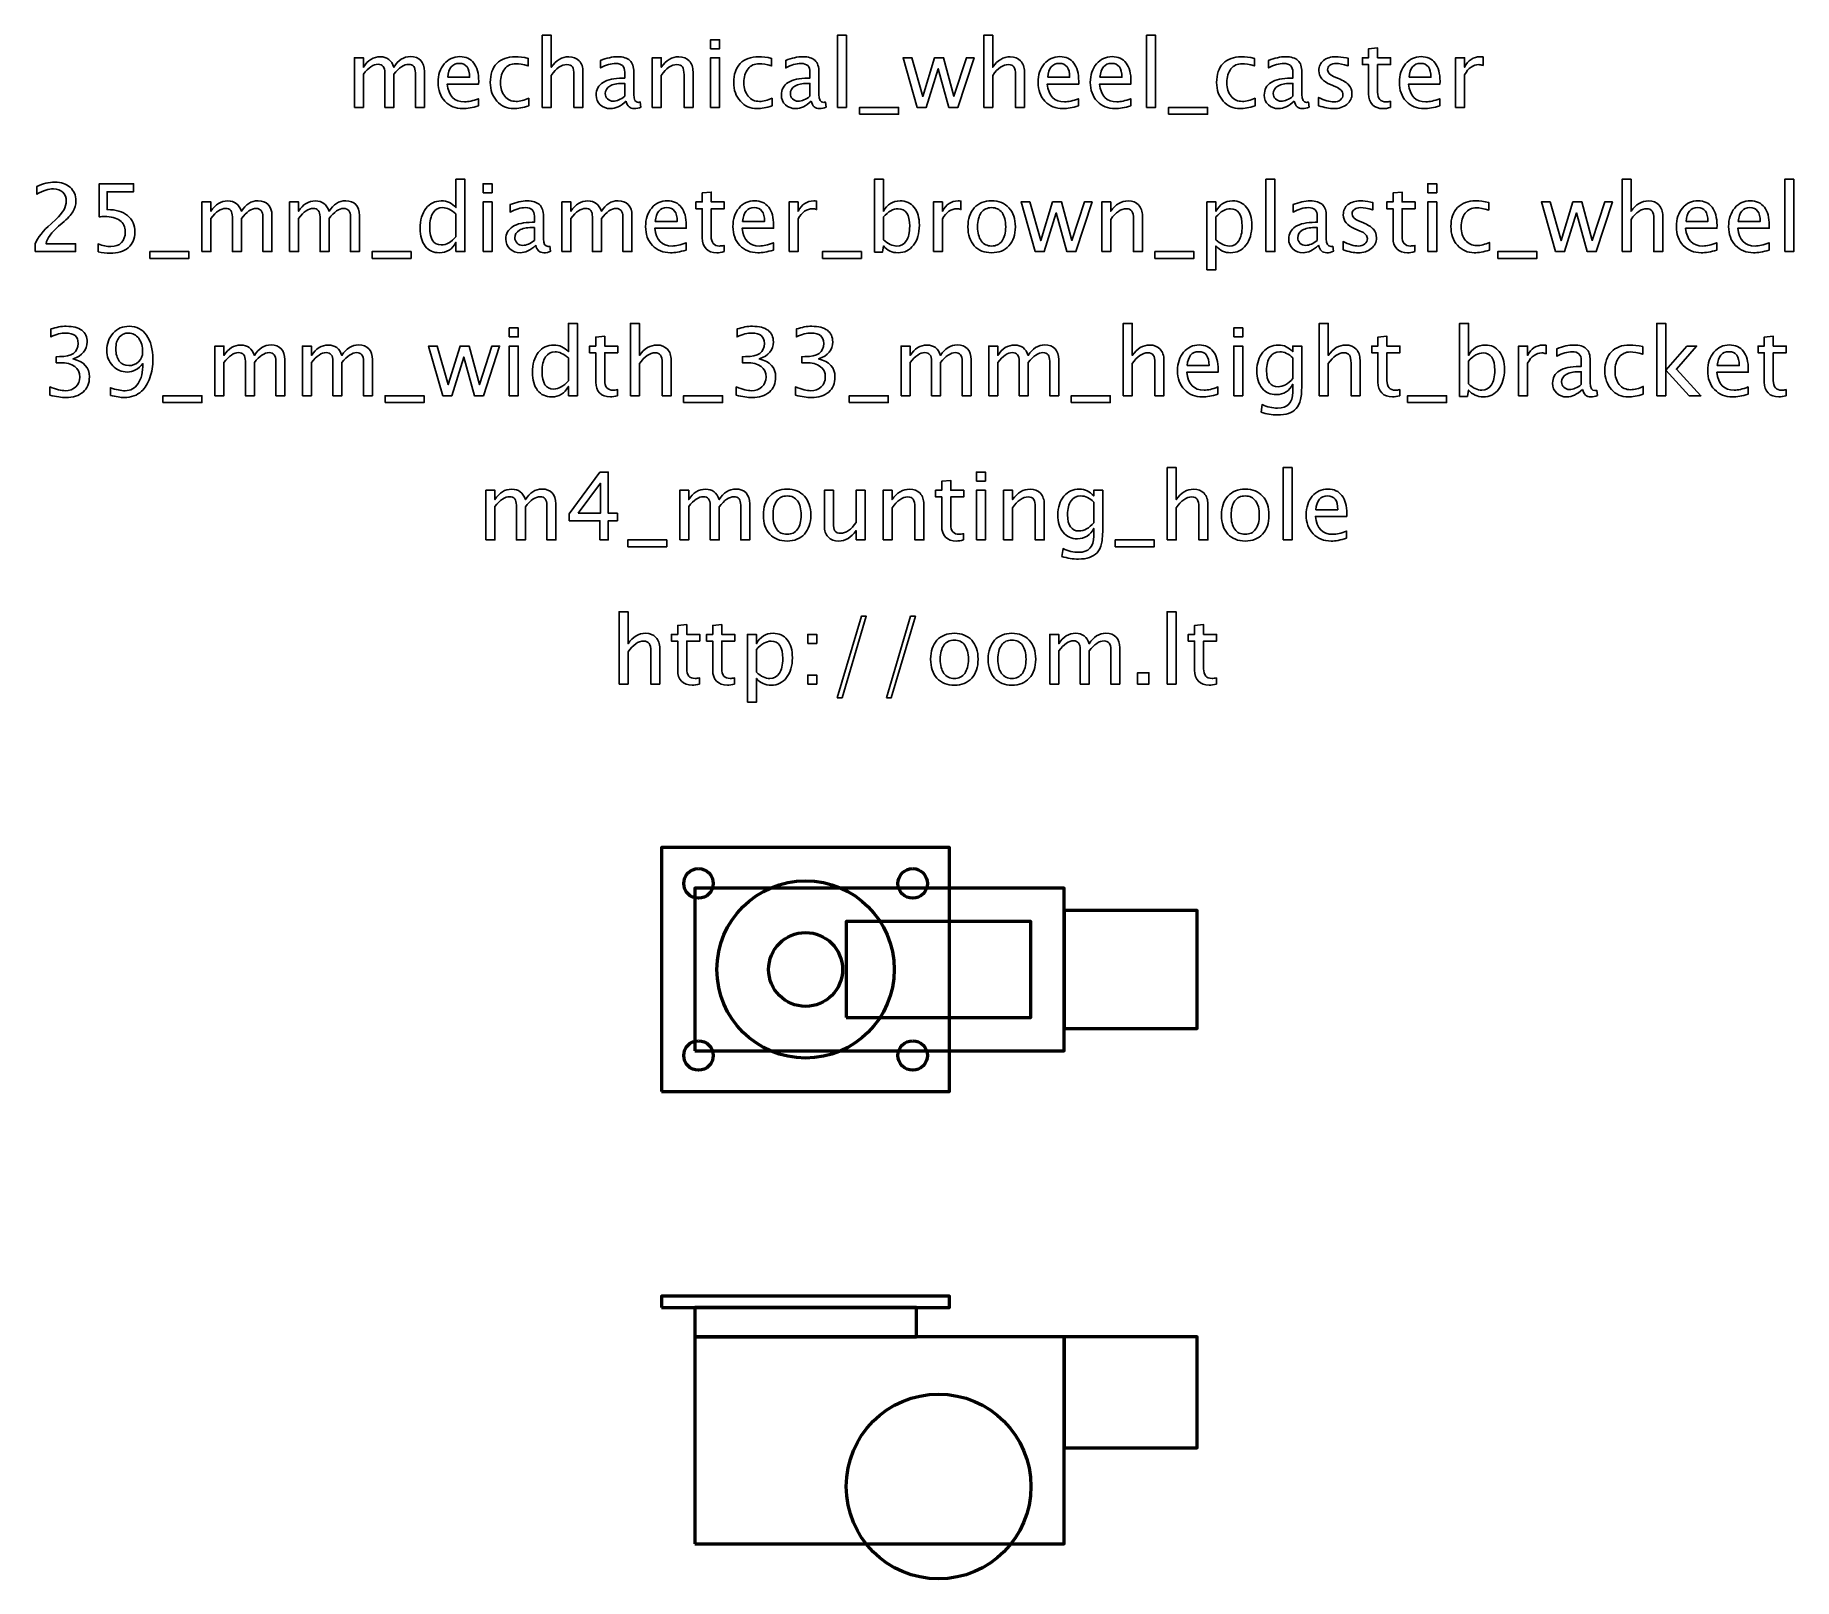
# Model space of a CAD drawing. Header units: centimetres. Extents: x -11.9 to 11.9, y -6.8 to 14.1.
import ezdxf

# ---------------------------------------------------------------- set-up
doc = ezdxf.new("R2010")
doc.units = ezdxf.units.CM
doc.header["$MEASUREMENT"] = 0
doc.layers.add('Layer 1', color=7, linetype='Continuous')

msp = doc.modelspace()

# ---------------------------------------------------------------- linework, layer by layer
at = {"layer": 'Layer 1', "lineweight": 53}
for points in [[(-3.45, -0.15), (0.45, -0.15), (0.45, 3.15), (-3.45, 3.15), (-3.45, -0.15)], [(-3, 0.4), (2, 0.4), (2, 2.6), (-3, 2.6), (-3, 0.4)], [(-0.95, 0.85), (1.55, 0.85), (1.55, 2.15), (-0.95, 2.15), (-0.95, 0.85)], [(2, 0.7), (3.8, 0.7), (3.8, 2.3), (2, 2.3), (2, 0.7)], [(-3.45, -3.075), (0.45, -3.075), (0.45, -2.925), (-3.45, -2.925), (-3.45, -3.075)], [(-3, -3.475), (0, -3.475), (0, -3.075), (-3, -3.075), (-3, -3.475)], [(-3, -6.275), (2, -6.275), (2, -3.475), (-3, -3.475), (-3, -6.275)], [(-3, -6.275), (2, -6.275), (2, -3.475), (-3, -3.475), (-3, -6.275)], [(2, -4.975), (3.8, -4.975), (3.8, -3.475), (2, -3.475), (2, -4.975)]]:
    msp.add_lwpolyline(points, close=True, dxfattribs=at)
for centre, major_axis in [((-2.95, 2.665), (0, 0.2)), ((-0.05, 2.665), (0, 0.2)), ((-1.5, 1.5), (0, 1.2)), ((-1.5, 1.5), (0, 0.5)), ((-2.95, 0.335), (0, 0.2)), ((-0.05, 0.335), (0, 0.2)), ((0.3, -5.5), (0, 1.25))]:
    msp.add_ellipse(centre, major_axis=major_axis, ratio=1, dxfattribs=at)
at = {"layer": 'Layer 1'}
for points, knots in [([(-5.06487, 13.17044), (-5.06487, 13.17044), (-5.06487, 14.14961), (-5.06487, 14.14961), (-5.06487, 14.14961), (-5.06487, 14.14961), (-4.94295, 14.14961), (-4.94295, 14.14961), (-4.94295, 14.14961), (-4.94295, 14.14961), (-4.94295, 13.71633), (-4.94295, 13.71633), (-4.94295, 13.71633), (-4.87839, 13.81052), (-4.79923, 13.85751), (-4.70567, 13.85751), (-4.70567, 13.85751), (-4.64683, 13.85751), (-4.60005, 13.8391), (-4.56555, 13.80205), (-4.56555, 13.80205), (-4.53105, 13.76522), (-4.51369, 13.71548), (-4.51369, 13.65325), (-4.51369, 13.65325), (-4.51369, 13.65325), (-4.51369, 13.17044), (-4.51369, 13.17044), (-4.51369, 13.17044), (-4.51369, 13.17044), (-4.63561, 13.17044), (-4.63561, 13.17044), (-4.63561, 13.17044), (-4.63561, 13.17044), (-4.63561, 13.61346), (-4.63561, 13.61346), (-4.63561, 13.61346), (-4.63561, 13.66341), (-4.64302, 13.69897), (-4.65762, 13.72014), (-4.65762, 13.72014), (-4.67244, 13.74152), (-4.69678, 13.7521), (-4.73086, 13.7521), (-4.73086, 13.7521), (-4.80579, 13.7521), (-4.87649, 13.70321), (-4.94295, 13.60542), (-4.94295, 13.60542), (-4.94295, 13.60542), (-4.94295, 13.17044), (-4.94295, 13.17044), (-4.94295, 13.17044), (-4.94295, 13.17044), (-5.06487, 13.17044), (-5.06487, 13.17044)], [0, 0, 0, 0, 0.06666667, 0.06666667, 0.06666667, 0.06666667, 0.13333333, 0.13333333, 0.13333333, 0.13333333, 0.2, 0.2, 0.2, 0.2, 0.26666667, 0.26666667, 0.26666667, 0.26666667, 0.33333333, 0.33333333, 0.33333333, 0.33333333, 0.4, 0.4, 0.4, 0.4, 0.46666667, 0.46666667, 0.46666667, 0.46666667, 0.53333333, 0.53333333, 0.53333333, 0.53333333, 0.6, 0.6, 0.6, 0.6, 0.66666667, 0.66666667, 0.66666667, 0.66666667, 0.73333333, 0.73333333, 0.73333333, 0.73333333, 0.8, 0.8, 0.8, 0.8, 0.86666667, 0.86666667, 0.86666667, 0.86666667, 1, 1, 1, 1]), ([(-2.78712, 13.96673), (-2.78712, 13.96673), (-2.78712, 14.08865), (-2.78712, 14.08865), (-2.78712, 14.08865), (-2.78712, 14.08865), (-2.6652, 14.08865), (-2.6652, 14.08865), (-2.6652, 14.08865), (-2.6652, 14.08865), (-2.6652, 13.96673), (-2.6652, 13.96673), (-2.6652, 13.96673), (-2.6652, 13.96673), (-2.78712, 13.96673), (-2.78712, 13.96673)], [0, 0, 0, 0, 0.2, 0.2, 0.2, 0.2, 0.4, 0.4, 0.4, 0.4, 0.6, 0.6, 0.6, 0.6, 1, 1, 1, 1]), ([(-1.06839, 13.17044), (-1.06839, 13.17044), (-1.06839, 14.14961), (-1.06839, 14.14961), (-1.06839, 14.14961), (-1.06839, 14.14961), (-0.94647, 14.14961), (-0.94647, 14.14961), (-0.94647, 14.14961), (-0.94647, 14.14961), (-0.94647, 13.17044), (-0.94647, 13.17044), (-0.94647, 13.17044), (-0.94647, 13.17044), (-1.06839, 13.17044), (-1.06839, 13.17044)], [0, 0, 0, 0, 0.2, 0.2, 0.2, 0.2, 0.4, 0.4, 0.4, 0.4, 0.6, 0.6, 0.6, 0.6, 1, 1, 1, 1]), ([(0.91218, 13.17044), (0.91218, 13.17044), (0.91218, 14.14961), (0.91218, 14.14961), (0.91218, 14.14961), (0.91218, 14.14961), (1.0341, 14.14961), (1.0341, 14.14961), (1.0341, 14.14961), (1.0341, 14.14961), (1.0341, 13.71633), (1.0341, 13.71633), (1.0341, 13.71633), (1.09866, 13.81052), (1.17782, 13.85751), (1.27138, 13.85751), (1.27138, 13.85751), (1.33022, 13.85751), (1.377, 13.8391), (1.4115, 13.80205), (1.4115, 13.80205), (1.446, 13.76522), (1.46336, 13.71548), (1.46336, 13.65325), (1.46336, 13.65325), (1.46336, 13.65325), (1.46336, 13.17044), (1.46336, 13.17044), (1.46336, 13.17044), (1.46336, 13.17044), (1.34144, 13.17044), (1.34144, 13.17044), (1.34144, 13.17044), (1.34144, 13.17044), (1.34144, 13.61346), (1.34144, 13.61346), (1.34144, 13.61346), (1.34144, 13.66341), (1.33403, 13.69897), (1.31943, 13.72014), (1.31943, 13.72014), (1.30461, 13.74152), (1.28027, 13.7521), (1.24619, 13.7521), (1.24619, 13.7521), (1.17126, 13.7521), (1.10056, 13.70321), (1.0341, 13.60542), (1.0341, 13.60542), (1.0341, 13.60542), (1.0341, 13.17044), (1.0341, 13.17044), (1.0341, 13.17044), (1.0341, 13.17044), (0.91218, 13.17044), (0.91218, 13.17044)], [0, 0, 0, 0, 0.06666667, 0.06666667, 0.06666667, 0.06666667, 0.13333333, 0.13333333, 0.13333333, 0.13333333, 0.2, 0.2, 0.2, 0.2, 0.26666667, 0.26666667, 0.26666667, 0.26666667, 0.33333333, 0.33333333, 0.33333333, 0.33333333, 0.4, 0.4, 0.4, 0.4, 0.46666667, 0.46666667, 0.46666667, 0.46666667, 0.53333333, 0.53333333, 0.53333333, 0.53333333, 0.6, 0.6, 0.6, 0.6, 0.66666667, 0.66666667, 0.66666667, 0.66666667, 0.73333333, 0.73333333, 0.73333333, 0.73333333, 0.8, 0.8, 0.8, 0.8, 0.86666667, 0.86666667, 0.86666667, 0.86666667, 1, 1, 1, 1]), ([(3.11563, 13.17044), (3.11563, 13.17044), (3.11563, 14.14961), (3.11563, 14.14961), (3.11563, 14.14961), (3.11563, 14.14961), (3.23755, 14.14961), (3.23755, 14.14961), (3.23755, 14.14961), (3.23755, 14.14961), (3.23755, 13.17044), (3.23755, 13.17044), (3.23755, 13.17044), (3.23755, 13.17044), (3.11563, 13.17044), (3.11563, 13.17044)], [0, 0, 0, 0, 0.2, 0.2, 0.2, 0.2, 0.4, 0.4, 0.4, 0.4, 0.6, 0.6, 0.6, 0.6, 1, 1, 1, 1]), ([(-7.60868, 13.17044), (-7.60868, 13.17044), (-7.60868, 13.84354), (-7.60868, 13.84354), (-7.60868, 13.84354), (-7.60868, 13.84354), (-7.48676, 13.84354), (-7.48676, 13.84354), (-7.48676, 13.84354), (-7.48676, 13.84354), (-7.48676, 13.71633), (-7.48676, 13.71633), (-7.48676, 13.71633), (-7.42728, 13.81052), (-7.35108, 13.85751), (-7.25774, 13.85751), (-7.25774, 13.85751), (-7.16778, 13.85751), (-7.10661, 13.81052), (-7.07401, 13.71633), (-7.07401, 13.71633), (-7.01622, 13.81137), (-6.94087, 13.85878), (-6.84837, 13.85878), (-6.84837, 13.85878), (-6.78932, 13.85878), (-6.74339, 13.84142), (-6.71058, 13.8065), (-6.71058, 13.8065), (-6.67777, 13.77157), (-6.66126, 13.72268), (-6.66126, 13.65981), (-6.66126, 13.65981), (-6.66126, 13.65981), (-6.66126, 13.17044), (-6.66126, 13.17044), (-6.66126, 13.17044), (-6.66126, 13.17044), (-6.78318, 13.17044), (-6.78318, 13.17044), (-6.78318, 13.17044), (-6.78318, 13.17044), (-6.78318, 13.63971), (-6.78318, 13.63971), (-6.78318, 13.63971), (-6.78318, 13.71633), (-6.81366, 13.75464), (-6.87462, 13.75464), (-6.87462, 13.75464), (-6.93791, 13.75464), (-7.00437, 13.70998), (-7.07401, 13.62044), (-7.07401, 13.62044), (-7.07401, 13.62044), (-7.07401, 13.17044), (-7.07401, 13.17044), (-7.07401, 13.17044), (-7.07401, 13.17044), (-7.19593, 13.17044), (-7.19593, 13.17044), (-7.19593, 13.17044), (-7.19593, 13.17044), (-7.19593, 13.64013), (-7.19593, 13.64013), (-7.19593, 13.64013), (-7.19593, 13.71739), (-7.22683, 13.75591), (-7.28885, 13.75591), (-7.28885, 13.75591), (-7.35045, 13.75591), (-7.41649, 13.71104), (-7.48676, 13.62108), (-7.48676, 13.62108), (-7.48676, 13.62108), (-7.48676, 13.17044), (-7.48676, 13.17044), (-7.48676, 13.17044), (-7.48676, 13.17044), (-7.60868, 13.17044), (-7.60868, 13.17044)], [0, 0, 0, 0, 0.04761905, 0.04761905, 0.04761905, 0.04761905, 0.0952381, 0.0952381, 0.0952381, 0.0952381, 0.14285714, 0.14285714, 0.14285714, 0.14285714, 0.19047619, 0.19047619, 0.19047619, 0.19047619, 0.23809524, 0.23809524, 0.23809524, 0.23809524, 0.28571429, 0.28571429, 0.28571429, 0.28571429, 0.33333333, 0.33333333, 0.33333333, 0.33333333, 0.38095238, 0.38095238, 0.38095238, 0.38095238, 0.42857143, 0.42857143, 0.42857143, 0.42857143, 0.47619048, 0.47619048, 0.47619048, 0.47619048, 0.52380952, 0.52380952, 0.52380952, 0.52380952, 0.57142857, 0.57142857, 0.57142857, 0.57142857, 0.61904762, 0.61904762, 0.61904762, 0.61904762, 0.66666667, 0.66666667, 0.66666667, 0.66666667, 0.71428571, 0.71428571, 0.71428571, 0.71428571, 0.76190476, 0.76190476, 0.76190476, 0.76190476, 0.80952381, 0.80952381, 0.80952381, 0.80952381, 0.85714286, 0.85714286, 0.85714286, 0.85714286, 0.9047619, 0.9047619, 0.9047619, 0.9047619, 1, 1, 1, 1]), ([(-5.92889, 13.19203), (-6.0108, 13.16748), (-6.08087, 13.1552), (-6.13929, 13.1552), (-6.13929, 13.1552), (-6.23898, 13.1552), (-6.32005, 13.18822), (-6.38249, 13.25405), (-6.38249, 13.25405), (-6.44493, 13.31988), (-6.47626, 13.40518), (-6.47626, 13.51017), (-6.47626, 13.51017), (-6.47626, 13.61198), (-6.44874, 13.69559), (-6.3935, 13.76099), (-6.3935, 13.76099), (-6.33825, 13.82618), (-6.26756, 13.85878), (-6.18141, 13.85878), (-6.18141, 13.85878), (-6.09992, 13.85878), (-6.03684, 13.82978), (-5.99239, 13.77179), (-5.99239, 13.77179), (-5.94794, 13.71379), (-5.92571, 13.63166), (-5.92571, 13.52519), (-5.92571, 13.52519), (-5.92571, 13.52519), (-5.92635, 13.48794), (-5.92635, 13.48794), (-5.92635, 13.48794), (-5.92635, 13.48794), (-6.3518, 13.48794), (-6.3518, 13.48794), (-6.3518, 13.48794), (-6.33402, 13.32707), (-6.25549, 13.24664), (-6.11643, 13.24664), (-6.11643, 13.24664), (-6.06541, 13.24664), (-6.00297, 13.26103), (-5.92889, 13.28982), (-5.92889, 13.28982), (-5.92889, 13.28982), (-5.92889, 13.19203), (-5.92889, 13.19203)], [0, 0, 0, 0, 0.07692308, 0.07692308, 0.07692308, 0.07692308, 0.15384615, 0.15384615, 0.15384615, 0.15384615, 0.23076923, 0.23076923, 0.23076923, 0.23076923, 0.30769231, 0.30769231, 0.30769231, 0.30769231, 0.38461538, 0.38461538, 0.38461538, 0.38461538, 0.46153846, 0.46153846, 0.46153846, 0.46153846, 0.53846154, 0.53846154, 0.53846154, 0.53846154, 0.61538462, 0.61538462, 0.61538462, 0.61538462, 0.69230769, 0.69230769, 0.69230769, 0.69230769, 0.76923077, 0.76923077, 0.76923077, 0.76923077, 0.84615385, 0.84615385, 0.84615385, 0.84615385, 1, 1, 1, 1]), ([(-5.24796, 13.19076), (-5.32691, 13.16705), (-5.39507, 13.1552), (-5.45243, 13.1552), (-5.45243, 13.1552), (-5.54345, 13.1552), (-5.6188, 13.18886), (-5.6787, 13.25595), (-5.6787, 13.25595), (-5.7386, 13.32326), (-5.76866, 13.40814), (-5.76866, 13.51038), (-5.76866, 13.51038), (-5.76866, 13.6196), (-5.73903, 13.7049), (-5.67976, 13.76586), (-5.67976, 13.76586), (-5.62049, 13.82703), (-5.53773, 13.85751), (-5.43147, 13.85751), (-5.43147, 13.85751), (-5.37919, 13.85751), (-5.32035, 13.85031), (-5.25558, 13.83592), (-5.25558, 13.83592), (-5.25558, 13.83592), (-5.25558, 13.73305), (-5.25558, 13.73305), (-5.25558, 13.73305), (-5.32437, 13.75337), (-5.38046, 13.76353), (-5.42364, 13.76353), (-5.42364, 13.76353), (-5.4863, 13.76353), (-5.53646, 13.74004), (-5.57393, 13.69326), (-5.57393, 13.69326), (-5.61139, 13.64648), (-5.63023, 13.58404), (-5.63023, 13.50614), (-5.63023, 13.50614), (-5.63023, 13.43058), (-5.61076, 13.36962), (-5.57202, 13.32284), (-5.57202, 13.32284), (-5.53329, 13.27627), (-5.4827, 13.25299), (-5.41983, 13.25299), (-5.41983, 13.25299), (-5.36416, 13.25299), (-5.30701, 13.26738), (-5.24796, 13.29617), (-5.24796, 13.29617), (-5.24796, 13.29617), (-5.24796, 13.19076), (-5.24796, 13.19076)], [0, 0, 0, 0, 0.06666667, 0.06666667, 0.06666667, 0.06666667, 0.13333333, 0.13333333, 0.13333333, 0.13333333, 0.2, 0.2, 0.2, 0.2, 0.26666667, 0.26666667, 0.26666667, 0.26666667, 0.33333333, 0.33333333, 0.33333333, 0.33333333, 0.4, 0.4, 0.4, 0.4, 0.46666667, 0.46666667, 0.46666667, 0.46666667, 0.53333333, 0.53333333, 0.53333333, 0.53333333, 0.6, 0.6, 0.6, 0.6, 0.66666667, 0.66666667, 0.66666667, 0.66666667, 0.73333333, 0.73333333, 0.73333333, 0.73333333, 0.8, 0.8, 0.8, 0.8, 0.86666667, 0.86666667, 0.86666667, 0.86666667, 1, 1, 1, 1]), ([(-3.9297, 13.25617), (-4.00293, 13.18886), (-4.07342, 13.1552), (-4.14115, 13.1552), (-4.14115, 13.1552), (-4.19682, 13.1552), (-4.24318, 13.17256), (-4.27979, 13.20748), (-4.27979, 13.20748), (-4.31662, 13.24241), (-4.33504, 13.28643), (-4.33504, 13.33956), (-4.33504, 13.33956), (-4.33504, 13.41301), (-4.30414, 13.46953), (-4.24233, 13.5089), (-4.24233, 13.5089), (-4.18052, 13.54827), (-4.09183, 13.56795), (-3.97626, 13.56795), (-3.97626, 13.56795), (-3.97626, 13.56795), (-3.94769, 13.56795), (-3.94769, 13.56795), (-3.94769, 13.56795), (-3.94769, 13.56795), (-3.94769, 13.64902), (-3.94769, 13.64902), (-3.94769, 13.64902), (-3.94769, 13.72712), (-3.98833, 13.76607), (-4.06982, 13.76607), (-4.06982, 13.76607), (-4.1329, 13.76607), (-4.2019, 13.74617), (-4.27662, 13.70638), (-4.27662, 13.70638), (-4.27662, 13.70638), (-4.27662, 13.80671), (-4.27662, 13.80671), (-4.27662, 13.80671), (-4.19449, 13.84058), (-4.11702, 13.85751), (-4.04442, 13.85751), (-4.04442, 13.85751), (-3.9697, 13.85751), (-3.91446, 13.84058), (-3.87911, 13.8065), (-3.87911, 13.8065), (-3.84355, 13.77242), (-3.82577, 13.71993), (-3.82577, 13.64902), (-3.82577, 13.64902), (-3.82577, 13.64902), (-3.82577, 13.34485), (-3.82577, 13.34485), (-3.82577, 13.34485), (-3.82577, 13.27522), (-3.80439, 13.24029), (-3.76142, 13.24029), (-3.76142, 13.24029), (-3.75613, 13.24029), (-3.7483, 13.24114), (-3.73793, 13.24283), (-3.73793, 13.24283), (-3.73793, 13.24283), (-3.72925, 13.1751), (-3.72925, 13.1751), (-3.72925, 13.1751), (-3.75698, 13.16176), (-3.78746, 13.1552), (-3.8209, 13.1552), (-3.8209, 13.1552), (-3.87784, 13.1552), (-3.91403, 13.18886), (-3.9297, 13.25617)], [0, 0, 0, 0, 0.05, 0.05, 0.05, 0.05, 0.1, 0.1, 0.1, 0.1, 0.15, 0.15, 0.15, 0.15, 0.2, 0.2, 0.2, 0.2, 0.25, 0.25, 0.25, 0.25, 0.3, 0.3, 0.3, 0.3, 0.35, 0.35, 0.35, 0.35, 0.4, 0.4, 0.4, 0.4, 0.45, 0.45, 0.45, 0.45, 0.5, 0.5, 0.5, 0.5, 0.55, 0.55, 0.55, 0.55, 0.6, 0.6, 0.6, 0.6, 0.65, 0.65, 0.65, 0.65, 0.7, 0.7, 0.7, 0.7, 0.75, 0.75, 0.75, 0.75, 0.8, 0.8, 0.8, 0.8, 0.85, 0.85, 0.85, 0.85, 0.9, 0.9, 0.9, 0.9, 1, 1, 1, 1]), ([(-3.57537, 13.17044), (-3.57537, 13.17044), (-3.57537, 13.84354), (-3.57537, 13.84354), (-3.57537, 13.84354), (-3.57537, 13.84354), (-3.45345, 13.84354), (-3.45345, 13.84354), (-3.45345, 13.84354), (-3.45345, 13.84354), (-3.45345, 13.71633), (-3.45345, 13.71633), (-3.45345, 13.71633), (-3.38889, 13.81052), (-3.30973, 13.85751), (-3.21617, 13.85751), (-3.21617, 13.85751), (-3.15733, 13.85751), (-3.11055, 13.8391), (-3.07605, 13.80205), (-3.07605, 13.80205), (-3.04155, 13.76522), (-3.02419, 13.71548), (-3.02419, 13.65325), (-3.02419, 13.65325), (-3.02419, 13.65325), (-3.02419, 13.17044), (-3.02419, 13.17044), (-3.02419, 13.17044), (-3.02419, 13.17044), (-3.14611, 13.17044), (-3.14611, 13.17044), (-3.14611, 13.17044), (-3.14611, 13.17044), (-3.14611, 13.61346), (-3.14611, 13.61346), (-3.14611, 13.61346), (-3.14611, 13.66341), (-3.15352, 13.69897), (-3.16812, 13.72014), (-3.16812, 13.72014), (-3.18294, 13.74152), (-3.20728, 13.7521), (-3.24136, 13.7521), (-3.24136, 13.7521), (-3.31629, 13.7521), (-3.38699, 13.70321), (-3.45345, 13.60542), (-3.45345, 13.60542), (-3.45345, 13.60542), (-3.45345, 13.17044), (-3.45345, 13.17044), (-3.45345, 13.17044), (-3.45345, 13.17044), (-3.57537, 13.17044), (-3.57537, 13.17044)], [0, 0, 0, 0, 0.06666667, 0.06666667, 0.06666667, 0.06666667, 0.13333333, 0.13333333, 0.13333333, 0.13333333, 0.2, 0.2, 0.2, 0.2, 0.26666667, 0.26666667, 0.26666667, 0.26666667, 0.33333333, 0.33333333, 0.33333333, 0.33333333, 0.4, 0.4, 0.4, 0.4, 0.46666667, 0.46666667, 0.46666667, 0.46666667, 0.53333333, 0.53333333, 0.53333333, 0.53333333, 0.6, 0.6, 0.6, 0.6, 0.66666667, 0.66666667, 0.66666667, 0.66666667, 0.73333333, 0.73333333, 0.73333333, 0.73333333, 0.8, 0.8, 0.8, 0.8, 0.86666667, 0.86666667, 0.86666667, 0.86666667, 1, 1, 1, 1]), ([(-2.78712, 13.17044), (-2.78712, 13.17044), (-2.78712, 13.84354), (-2.78712, 13.84354), (-2.78712, 13.84354), (-2.78712, 13.84354), (-2.6652, 13.84354), (-2.6652, 13.84354), (-2.6652, 13.84354), (-2.6652, 13.84354), (-2.6652, 13.17044), (-2.6652, 13.17044), (-2.6652, 13.17044), (-2.6652, 13.17044), (-2.78712, 13.17044), (-2.78712, 13.17044)], [0, 0, 0, 0, 0.2, 0.2, 0.2, 0.2, 0.4, 0.4, 0.4, 0.4, 0.6, 0.6, 0.6, 0.6, 1, 1, 1, 1]), ([(-1.95273, 13.19076), (-2.03168, 13.16705), (-2.09984, 13.1552), (-2.1572, 13.1552), (-2.1572, 13.1552), (-2.24822, 13.1552), (-2.32357, 13.18886), (-2.38347, 13.25595), (-2.38347, 13.25595), (-2.44337, 13.32326), (-2.47343, 13.40814), (-2.47343, 13.51038), (-2.47343, 13.51038), (-2.47343, 13.6196), (-2.4438, 13.7049), (-2.38453, 13.76586), (-2.38453, 13.76586), (-2.32526, 13.82703), (-2.2425, 13.85751), (-2.13624, 13.85751), (-2.13624, 13.85751), (-2.08396, 13.85751), (-2.02512, 13.85031), (-1.96035, 13.83592), (-1.96035, 13.83592), (-1.96035, 13.83592), (-1.96035, 13.73305), (-1.96035, 13.73305), (-1.96035, 13.73305), (-2.02914, 13.75337), (-2.08523, 13.76353), (-2.12841, 13.76353), (-2.12841, 13.76353), (-2.19107, 13.76353), (-2.24123, 13.74004), (-2.2787, 13.69326), (-2.2787, 13.69326), (-2.31616, 13.64648), (-2.335, 13.58404), (-2.335, 13.50614), (-2.335, 13.50614), (-2.335, 13.43058), (-2.31553, 13.36962), (-2.27679, 13.32284), (-2.27679, 13.32284), (-2.23806, 13.27627), (-2.18747, 13.25299), (-2.1246, 13.25299), (-2.1246, 13.25299), (-2.06893, 13.25299), (-2.01178, 13.26738), (-1.95273, 13.29617), (-1.95273, 13.29617), (-1.95273, 13.29617), (-1.95273, 13.19076), (-1.95273, 13.19076)], [0, 0, 0, 0, 0.06666667, 0.06666667, 0.06666667, 0.06666667, 0.13333333, 0.13333333, 0.13333333, 0.13333333, 0.2, 0.2, 0.2, 0.2, 0.26666667, 0.26666667, 0.26666667, 0.26666667, 0.33333333, 0.33333333, 0.33333333, 0.33333333, 0.4, 0.4, 0.4, 0.4, 0.46666667, 0.46666667, 0.46666667, 0.46666667, 0.53333333, 0.53333333, 0.53333333, 0.53333333, 0.6, 0.6, 0.6, 0.6, 0.66666667, 0.66666667, 0.66666667, 0.66666667, 0.73333333, 0.73333333, 0.73333333, 0.73333333, 0.8, 0.8, 0.8, 0.8, 0.86666667, 0.86666667, 0.86666667, 0.86666667, 1, 1, 1, 1]), ([(-1.42272, 13.25617), (-1.49595, 13.18886), (-1.56644, 13.1552), (-1.63417, 13.1552), (-1.63417, 13.1552), (-1.68984, 13.1552), (-1.7362, 13.17256), (-1.77281, 13.20748), (-1.77281, 13.20748), (-1.80964, 13.24241), (-1.82806, 13.28643), (-1.82806, 13.33956), (-1.82806, 13.33956), (-1.82806, 13.41301), (-1.79716, 13.46953), (-1.73535, 13.5089), (-1.73535, 13.5089), (-1.67354, 13.54827), (-1.58485, 13.56795), (-1.46928, 13.56795), (-1.46928, 13.56795), (-1.46928, 13.56795), (-1.44071, 13.56795), (-1.44071, 13.56795), (-1.44071, 13.56795), (-1.44071, 13.56795), (-1.44071, 13.64902), (-1.44071, 13.64902), (-1.44071, 13.64902), (-1.44071, 13.72712), (-1.48135, 13.76607), (-1.56284, 13.76607), (-1.56284, 13.76607), (-1.62592, 13.76607), (-1.69492, 13.74617), (-1.76964, 13.70638), (-1.76964, 13.70638), (-1.76964, 13.70638), (-1.76964, 13.80671), (-1.76964, 13.80671), (-1.76964, 13.80671), (-1.68751, 13.84058), (-1.61004, 13.85751), (-1.53744, 13.85751), (-1.53744, 13.85751), (-1.46272, 13.85751), (-1.40748, 13.84058), (-1.37213, 13.8065), (-1.37213, 13.8065), (-1.33657, 13.77242), (-1.31879, 13.71993), (-1.31879, 13.64902), (-1.31879, 13.64902), (-1.31879, 13.64902), (-1.31879, 13.34485), (-1.31879, 13.34485), (-1.31879, 13.34485), (-1.31879, 13.27522), (-1.29741, 13.24029), (-1.25444, 13.24029), (-1.25444, 13.24029), (-1.24915, 13.24029), (-1.24132, 13.24114), (-1.23095, 13.24283), (-1.23095, 13.24283), (-1.23095, 13.24283), (-1.22227, 13.1751), (-1.22227, 13.1751), (-1.22227, 13.1751), (-1.25, 13.16176), (-1.28048, 13.1552), (-1.31392, 13.1552), (-1.31392, 13.1552), (-1.37086, 13.1552), (-1.40705, 13.18886), (-1.42272, 13.25617)], [0, 0, 0, 0, 0.05, 0.05, 0.05, 0.05, 0.1, 0.1, 0.1, 0.1, 0.15, 0.15, 0.15, 0.15, 0.2, 0.2, 0.2, 0.2, 0.25, 0.25, 0.25, 0.25, 0.3, 0.3, 0.3, 0.3, 0.35, 0.35, 0.35, 0.35, 0.4, 0.4, 0.4, 0.4, 0.45, 0.45, 0.45, 0.45, 0.5, 0.5, 0.5, 0.5, 0.55, 0.55, 0.55, 0.55, 0.6, 0.6, 0.6, 0.6, 0.65, 0.65, 0.65, 0.65, 0.7, 0.7, 0.7, 0.7, 0.75, 0.75, 0.75, 0.75, 0.8, 0.8, 0.8, 0.8, 0.85, 0.85, 0.85, 0.85, 0.9, 0.9, 0.9, 0.9, 1, 1, 1, 1]), ([(0.01238, 13.17044), (0.01238, 13.17044), (-0.18066, 13.84354), (-0.18066, 13.84354), (-0.18066, 13.84354), (-0.18066, 13.84354), (-0.0617, 13.84354), (-0.0617, 13.84354), (-0.0617, 13.84354), (-0.0617, 13.84354), (0.08625, 13.32094), (0.08625, 13.32094), (0.08625, 13.32094), (0.08625, 13.32094), (0.24585, 13.84354), (0.24585, 13.84354), (0.24585, 13.84354), (0.24585, 13.84354), (0.36777, 13.84354), (0.36777, 13.84354), (0.36777, 13.84354), (0.36777, 13.84354), (0.5081, 13.32178), (0.5081, 13.32178), (0.5081, 13.32178), (0.5081, 13.32178), (0.67786, 13.84354), (0.67786, 13.84354), (0.67786, 13.84354), (0.67786, 13.84354), (0.782, 13.84354), (0.782, 13.84354), (0.782, 13.84354), (0.782, 13.84354), (0.56229, 13.17044), (0.56229, 13.17044), (0.56229, 13.17044), (0.56229, 13.17044), (0.44037, 13.17044), (0.44037, 13.17044), (0.44037, 13.17044), (0.44037, 13.17044), (0.29601, 13.69537), (0.29601, 13.69537), (0.29601, 13.69537), (0.29601, 13.69537), (0.1343, 13.17044), (0.1343, 13.17044), (0.1343, 13.17044), (0.1343, 13.17044), (0.01238, 13.17044), (0.01238, 13.17044)], [0, 0, 0, 0, 0.07142857, 0.07142857, 0.07142857, 0.07142857, 0.14285714, 0.14285714, 0.14285714, 0.14285714, 0.21428571, 0.21428571, 0.21428571, 0.21428571, 0.28571429, 0.28571429, 0.28571429, 0.28571429, 0.35714286, 0.35714286, 0.35714286, 0.35714286, 0.42857143, 0.42857143, 0.42857143, 0.42857143, 0.5, 0.5, 0.5, 0.5, 0.57142857, 0.57142857, 0.57142857, 0.57142857, 0.64285714, 0.64285714, 0.64285714, 0.64285714, 0.71428571, 0.71428571, 0.71428571, 0.71428571, 0.78571429, 0.78571429, 0.78571429, 0.78571429, 0.85714286, 0.85714286, 0.85714286, 0.85714286, 1, 1, 1, 1]), ([(2.19446, 13.19203), (2.11255, 13.16748), (2.04248, 13.1552), (1.98406, 13.1552), (1.98406, 13.1552), (1.88437, 13.1552), (1.8033, 13.18822), (1.74086, 13.25405), (1.74086, 13.25405), (1.67842, 13.31988), (1.64709, 13.40518), (1.64709, 13.51017), (1.64709, 13.51017), (1.64709, 13.61198), (1.67461, 13.69559), (1.72985, 13.76099), (1.72985, 13.76099), (1.7851, 13.82618), (1.85579, 13.85878), (1.94194, 13.85878), (1.94194, 13.85878), (2.02343, 13.85878), (2.08651, 13.82978), (2.13096, 13.77179), (2.13096, 13.77179), (2.17541, 13.71379), (2.19764, 13.63166), (2.19764, 13.52519), (2.19764, 13.52519), (2.19764, 13.52519), (2.197, 13.48794), (2.197, 13.48794), (2.197, 13.48794), (2.197, 13.48794), (1.77155, 13.48794), (1.77155, 13.48794), (1.77155, 13.48794), (1.78933, 13.32707), (1.86786, 13.24664), (2.00692, 13.24664), (2.00692, 13.24664), (2.05794, 13.24664), (2.12038, 13.26103), (2.19446, 13.28982), (2.19446, 13.28982), (2.19446, 13.28982), (2.19446, 13.19203), (2.19446, 13.19203)], [0, 0, 0, 0, 0.07692308, 0.07692308, 0.07692308, 0.07692308, 0.15384615, 0.15384615, 0.15384615, 0.15384615, 0.23076923, 0.23076923, 0.23076923, 0.23076923, 0.30769231, 0.30769231, 0.30769231, 0.30769231, 0.38461538, 0.38461538, 0.38461538, 0.38461538, 0.46153846, 0.46153846, 0.46153846, 0.46153846, 0.53846154, 0.53846154, 0.53846154, 0.53846154, 0.61538462, 0.61538462, 0.61538462, 0.61538462, 0.69230769, 0.69230769, 0.69230769, 0.69230769, 0.76923077, 0.76923077, 0.76923077, 0.76923077, 0.84615385, 0.84615385, 0.84615385, 0.84615385, 1, 1, 1, 1]), ([(2.90206, 13.19203), (2.82015, 13.16748), (2.75008, 13.1552), (2.69166, 13.1552), (2.69166, 13.1552), (2.59197, 13.1552), (2.5109, 13.18822), (2.44846, 13.25405), (2.44846, 13.25405), (2.38602, 13.31988), (2.35469, 13.40518), (2.35469, 13.51017), (2.35469, 13.51017), (2.35469, 13.61198), (2.38221, 13.69559), (2.43745, 13.76099), (2.43745, 13.76099), (2.4927, 13.82618), (2.56339, 13.85878), (2.64954, 13.85878), (2.64954, 13.85878), (2.73103, 13.85878), (2.79411, 13.82978), (2.83856, 13.77179), (2.83856, 13.77179), (2.88301, 13.71379), (2.90524, 13.63166), (2.90524, 13.52519), (2.90524, 13.52519), (2.90524, 13.52519), (2.9046, 13.48794), (2.9046, 13.48794), (2.9046, 13.48794), (2.9046, 13.48794), (2.47915, 13.48794), (2.47915, 13.48794), (2.47915, 13.48794), (2.49693, 13.32707), (2.57546, 13.24664), (2.71452, 13.24664), (2.71452, 13.24664), (2.76554, 13.24664), (2.82798, 13.26103), (2.90206, 13.28982), (2.90206, 13.28982), (2.90206, 13.28982), (2.90206, 13.19203), (2.90206, 13.19203)], [0, 0, 0, 0, 0.07692308, 0.07692308, 0.07692308, 0.07692308, 0.15384615, 0.15384615, 0.15384615, 0.15384615, 0.23076923, 0.23076923, 0.23076923, 0.23076923, 0.30769231, 0.30769231, 0.30769231, 0.30769231, 0.38461538, 0.38461538, 0.38461538, 0.38461538, 0.46153846, 0.46153846, 0.46153846, 0.46153846, 0.53846154, 0.53846154, 0.53846154, 0.53846154, 0.61538462, 0.61538462, 0.61538462, 0.61538462, 0.69230769, 0.69230769, 0.69230769, 0.69230769, 0.76923077, 0.76923077, 0.76923077, 0.76923077, 0.84615385, 0.84615385, 0.84615385, 0.84615385, 1, 1, 1, 1]), ([(4.58502, 13.19076), (4.50607, 13.16705), (4.43791, 13.1552), (4.38055, 13.1552), (4.38055, 13.1552), (4.28953, 13.1552), (4.21418, 13.18886), (4.15428, 13.25595), (4.15428, 13.25595), (4.09438, 13.32326), (4.06432, 13.40814), (4.06432, 13.51038), (4.06432, 13.51038), (4.06432, 13.6196), (4.09395, 13.7049), (4.15322, 13.76586), (4.15322, 13.76586), (4.21249, 13.82703), (4.29525, 13.85751), (4.40151, 13.85751), (4.40151, 13.85751), (4.45379, 13.85751), (4.51263, 13.85031), (4.5774, 13.83592), (4.5774, 13.83592), (4.5774, 13.83592), (4.5774, 13.73305), (4.5774, 13.73305), (4.5774, 13.73305), (4.50861, 13.75337), (4.45252, 13.76353), (4.40934, 13.76353), (4.40934, 13.76353), (4.34668, 13.76353), (4.29652, 13.74004), (4.25905, 13.69326), (4.25905, 13.69326), (4.22159, 13.64648), (4.20275, 13.58404), (4.20275, 13.50614), (4.20275, 13.50614), (4.20275, 13.43058), (4.22222, 13.36962), (4.26096, 13.32284), (4.26096, 13.32284), (4.29969, 13.27627), (4.35028, 13.25299), (4.41315, 13.25299), (4.41315, 13.25299), (4.46882, 13.25299), (4.52597, 13.26738), (4.58502, 13.29617), (4.58502, 13.29617), (4.58502, 13.29617), (4.58502, 13.19076), (4.58502, 13.19076)], [0, 0, 0, 0, 0.06666667, 0.06666667, 0.06666667, 0.06666667, 0.13333333, 0.13333333, 0.13333333, 0.13333333, 0.2, 0.2, 0.2, 0.2, 0.26666667, 0.26666667, 0.26666667, 0.26666667, 0.33333333, 0.33333333, 0.33333333, 0.33333333, 0.4, 0.4, 0.4, 0.4, 0.46666667, 0.46666667, 0.46666667, 0.46666667, 0.53333333, 0.53333333, 0.53333333, 0.53333333, 0.6, 0.6, 0.6, 0.6, 0.66666667, 0.66666667, 0.66666667, 0.66666667, 0.73333333, 0.73333333, 0.73333333, 0.73333333, 0.8, 0.8, 0.8, 0.8, 0.86666667, 0.86666667, 0.86666667, 0.86666667, 1, 1, 1, 1]), ([(5.11503, 13.25617), (5.0418, 13.18886), (4.97131, 13.1552), (4.90358, 13.1552), (4.90358, 13.1552), (4.84791, 13.1552), (4.80155, 13.17256), (4.76494, 13.20748), (4.76494, 13.20748), (4.72811, 13.24241), (4.70969, 13.28643), (4.70969, 13.33956), (4.70969, 13.33956), (4.70969, 13.41301), (4.74059, 13.46953), (4.8024, 13.5089), (4.8024, 13.5089), (4.86421, 13.54827), (4.9529, 13.56795), (5.06847, 13.56795), (5.06847, 13.56795), (5.06847, 13.56795), (5.09704, 13.56795), (5.09704, 13.56795), (5.09704, 13.56795), (5.09704, 13.56795), (5.09704, 13.64902), (5.09704, 13.64902), (5.09704, 13.64902), (5.09704, 13.72712), (5.0564, 13.76607), (4.97491, 13.76607), (4.97491, 13.76607), (4.91183, 13.76607), (4.84283, 13.74617), (4.76811, 13.70638), (4.76811, 13.70638), (4.76811, 13.70638), (4.76811, 13.80671), (4.76811, 13.80671), (4.76811, 13.80671), (4.85024, 13.84058), (4.92771, 13.85751), (5.00031, 13.85751), (5.00031, 13.85751), (5.07503, 13.85751), (5.13027, 13.84058), (5.16562, 13.8065), (5.16562, 13.8065), (5.20118, 13.77242), (5.21896, 13.71993), (5.21896, 13.64902), (5.21896, 13.64902), (5.21896, 13.64902), (5.21896, 13.34485), (5.21896, 13.34485), (5.21896, 13.34485), (5.21896, 13.27522), (5.24034, 13.24029), (5.28331, 13.24029), (5.28331, 13.24029), (5.2886, 13.24029), (5.29643, 13.24114), (5.3068, 13.24283), (5.3068, 13.24283), (5.3068, 13.24283), (5.31548, 13.1751), (5.31548, 13.1751), (5.31548, 13.1751), (5.28775, 13.16176), (5.25727, 13.1552), (5.22383, 13.1552), (5.22383, 13.1552), (5.16689, 13.1552), (5.1307, 13.18886), (5.11503, 13.25617)], [0, 0, 0, 0, 0.05, 0.05, 0.05, 0.05, 0.1, 0.1, 0.1, 0.1, 0.15, 0.15, 0.15, 0.15, 0.2, 0.2, 0.2, 0.2, 0.25, 0.25, 0.25, 0.25, 0.3, 0.3, 0.3, 0.3, 0.35, 0.35, 0.35, 0.35, 0.4, 0.4, 0.4, 0.4, 0.45, 0.45, 0.45, 0.45, 0.5, 0.5, 0.5, 0.5, 0.55, 0.55, 0.55, 0.55, 0.6, 0.6, 0.6, 0.6, 0.65, 0.65, 0.65, 0.65, 0.7, 0.7, 0.7, 0.7, 0.75, 0.75, 0.75, 0.75, 0.8, 0.8, 0.8, 0.8, 0.85, 0.85, 0.85, 0.85, 0.9, 0.9, 0.9, 0.9, 1, 1, 1, 1]), ([(5.44523, 13.19457), (5.44523, 13.19457), (5.44523, 13.30633), (5.44523, 13.30633), (5.44523, 13.30633), (5.52503, 13.26654), (5.59424, 13.24664), (5.6533, 13.24664), (5.6533, 13.24664), (5.68844, 13.24664), (5.71765, 13.25617), (5.74072, 13.27522), (5.74072, 13.27522), (5.76379, 13.29405), (5.77543, 13.31776), (5.77543, 13.34634), (5.77543, 13.34634), (5.77543, 13.38803), (5.74305, 13.42254), (5.67828, 13.44984), (5.67828, 13.44984), (5.67828, 13.44984), (5.60694, 13.48011), (5.60694, 13.48011), (5.60694, 13.48011), (5.50175, 13.52371), (5.44904, 13.58679), (5.44904, 13.6687), (5.44904, 13.6687), (5.44904, 13.72734), (5.46978, 13.77348), (5.51127, 13.80713), (5.51127, 13.80713), (5.55276, 13.84079), (5.6097, 13.85751), (5.68187, 13.85751), (5.68187, 13.85751), (5.71934, 13.85751), (5.76591, 13.85243), (5.82115, 13.84206), (5.82115, 13.84206), (5.82115, 13.84206), (5.84655, 13.83719), (5.84655, 13.83719), (5.84655, 13.83719), (5.84655, 13.83719), (5.84655, 13.73559), (5.84655, 13.73559), (5.84655, 13.73559), (5.77861, 13.75591), (5.72442, 13.76607), (5.68399, 13.76607), (5.68399, 13.76607), (5.64843, 13.76607), (5.62028, 13.75824), (5.5989, 13.74279), (5.5989, 13.74279), (5.57773, 13.72734), (5.56715, 13.70659), (5.56715, 13.68056), (5.56715, 13.68056), (5.56715, 13.64394), (5.59678, 13.61282), (5.65626, 13.58764), (5.65626, 13.58764), (5.65626, 13.58764), (5.71489, 13.56287), (5.71489, 13.56287), (5.71489, 13.56287), (5.78136, 13.53493), (5.82835, 13.5053), (5.85586, 13.47418), (5.85586, 13.47418), (5.88359, 13.44307), (5.89735, 13.40412), (5.89735, 13.35755), (5.89735, 13.35755), (5.89735, 13.2985), (5.87407, 13.25003), (5.82729, 13.21214), (5.82729, 13.21214), (5.78072, 13.17425), (5.72103, 13.1552), (5.64843, 13.1552), (5.64843, 13.1552), (5.59255, 13.1552), (5.52503, 13.16832), (5.44523, 13.19457)], [0, 0, 0, 0, 0.04347826, 0.04347826, 0.04347826, 0.04347826, 0.08695652, 0.08695652, 0.08695652, 0.08695652, 0.13043478, 0.13043478, 0.13043478, 0.13043478, 0.17391304, 0.17391304, 0.17391304, 0.17391304, 0.2173913, 0.2173913, 0.2173913, 0.2173913, 0.26086957, 0.26086957, 0.26086957, 0.26086957, 0.30434783, 0.30434783, 0.30434783, 0.30434783, 0.34782609, 0.34782609, 0.34782609, 0.34782609, 0.39130435, 0.39130435, 0.39130435, 0.39130435, 0.43478261, 0.43478261, 0.43478261, 0.43478261, 0.47826087, 0.47826087, 0.47826087, 0.47826087, 0.52173913, 0.52173913, 0.52173913, 0.52173913, 0.56521739, 0.56521739, 0.56521739, 0.56521739, 0.60869565, 0.60869565, 0.60869565, 0.60869565, 0.65217391, 0.65217391, 0.65217391, 0.65217391, 0.69565217, 0.69565217, 0.69565217, 0.69565217, 0.73913043, 0.73913043, 0.73913043, 0.73913043, 0.7826087, 0.7826087, 0.7826087, 0.7826087, 0.82608696, 0.82608696, 0.82608696, 0.82608696, 0.86956522, 0.86956522, 0.86956522, 0.86956522, 0.91304348, 0.91304348, 0.91304348, 0.91304348, 1, 1, 1, 1]), ([(6.41784, 13.17065), (6.38016, 13.16028), (6.34736, 13.1552), (6.31963, 13.1552), (6.31963, 13.1552), (6.2574, 13.1552), (6.20893, 13.17298), (6.17421, 13.20854), (6.17421, 13.20854), (6.13929, 13.2441), (6.12193, 13.29342), (6.12193, 13.35671), (6.12193, 13.35671), (6.12193, 13.35671), (6.12193, 13.7521), (6.12193, 13.7521), (6.12193, 13.7521), (6.12193, 13.7521), (6.03769, 13.7521), (6.03769, 13.7521), (6.03769, 13.7521), (6.03769, 13.7521), (6.03769, 13.84354), (6.03769, 13.84354), (6.03769, 13.84354), (6.03769, 13.84354), (6.12193, 13.84354), (6.12193, 13.84354), (6.12193, 13.84354), (6.12193, 13.84354), (6.12193, 13.96525), (6.12193, 13.96525), (6.12193, 13.96525), (6.12193, 13.96525), (6.24385, 13.97689), (6.24385, 13.97689), (6.24385, 13.97689), (6.24385, 13.97689), (6.24385, 13.84354), (6.24385, 13.84354), (6.24385, 13.84354), (6.24385, 13.84354), (6.42038, 13.84354), (6.42038, 13.84354), (6.42038, 13.84354), (6.42038, 13.84354), (6.42038, 13.7521), (6.42038, 13.7521), (6.42038, 13.7521), (6.42038, 13.7521), (6.24385, 13.7521), (6.24385, 13.7521), (6.24385, 13.7521), (6.24385, 13.7521), (6.24385, 13.37872), (6.24385, 13.37872), (6.24385, 13.37872), (6.24385, 13.29067), (6.28216, 13.24664), (6.35857, 13.24664), (6.35857, 13.24664), (6.37487, 13.24664), (6.39456, 13.24939), (6.41784, 13.25468), (6.41784, 13.25468), (6.41784, 13.25468), (6.41784, 13.17065), (6.41784, 13.17065)], [0, 0, 0, 0, 0.05555556, 0.05555556, 0.05555556, 0.05555556, 0.11111111, 0.11111111, 0.11111111, 0.11111111, 0.16666667, 0.16666667, 0.16666667, 0.16666667, 0.22222222, 0.22222222, 0.22222222, 0.22222222, 0.27777778, 0.27777778, 0.27777778, 0.27777778, 0.33333333, 0.33333333, 0.33333333, 0.33333333, 0.38888889, 0.38888889, 0.38888889, 0.38888889, 0.44444444, 0.44444444, 0.44444444, 0.44444444, 0.5, 0.5, 0.5, 0.5, 0.55555556, 0.55555556, 0.55555556, 0.55555556, 0.61111111, 0.61111111, 0.61111111, 0.61111111, 0.66666667, 0.66666667, 0.66666667, 0.66666667, 0.72222222, 0.72222222, 0.72222222, 0.72222222, 0.77777778, 0.77777778, 0.77777778, 0.77777778, 0.83333333, 0.83333333, 0.83333333, 0.83333333, 0.88888889, 0.88888889, 0.88888889, 0.88888889, 1, 1, 1, 1]), ([(7.08586, 13.19203), (7.00395, 13.16748), (6.93388, 13.1552), (6.87546, 13.1552), (6.87546, 13.1552), (6.77577, 13.1552), (6.6947, 13.18822), (6.63226, 13.25405), (6.63226, 13.25405), (6.56982, 13.31988), (6.53849, 13.40518), (6.53849, 13.51017), (6.53849, 13.51017), (6.53849, 13.61198), (6.56601, 13.69559), (6.62125, 13.76099), (6.62125, 13.76099), (6.6765, 13.82618), (6.74719, 13.85878), (6.83334, 13.85878), (6.83334, 13.85878), (6.91483, 13.85878), (6.97791, 13.82978), (7.02236, 13.77179), (7.02236, 13.77179), (7.06681, 13.71379), (7.08904, 13.63166), (7.08904, 13.52519), (7.08904, 13.52519), (7.08904, 13.52519), (7.0884, 13.48794), (7.0884, 13.48794), (7.0884, 13.48794), (7.0884, 13.48794), (6.66295, 13.48794), (6.66295, 13.48794), (6.66295, 13.48794), (6.68073, 13.32707), (6.75926, 13.24664), (6.89832, 13.24664), (6.89832, 13.24664), (6.94934, 13.24664), (7.01178, 13.26103), (7.08586, 13.28982), (7.08586, 13.28982), (7.08586, 13.28982), (7.08586, 13.19203), (7.08586, 13.19203)], [0, 0, 0, 0, 0.07692308, 0.07692308, 0.07692308, 0.07692308, 0.15384615, 0.15384615, 0.15384615, 0.15384615, 0.23076923, 0.23076923, 0.23076923, 0.23076923, 0.30769231, 0.30769231, 0.30769231, 0.30769231, 0.38461538, 0.38461538, 0.38461538, 0.38461538, 0.46153846, 0.46153846, 0.46153846, 0.46153846, 0.53846154, 0.53846154, 0.53846154, 0.53846154, 0.61538462, 0.61538462, 0.61538462, 0.61538462, 0.69230769, 0.69230769, 0.69230769, 0.69230769, 0.76923077, 0.76923077, 0.76923077, 0.76923077, 0.84615385, 0.84615385, 0.84615385, 0.84615385, 1, 1, 1, 1]), ([(7.29943, 13.17044), (7.29943, 13.17044), (7.29943, 13.84354), (7.29943, 13.84354), (7.29943, 13.84354), (7.29943, 13.84354), (7.42135, 13.84354), (7.42135, 13.84354), (7.42135, 13.84354), (7.42135, 13.84354), (7.42135, 13.71633), (7.42135, 13.71633), (7.42135, 13.71633), (7.46982, 13.81052), (7.5401, 13.85751), (7.63238, 13.85751), (7.63238, 13.85751), (7.64487, 13.85751), (7.65799, 13.85645), (7.67154, 13.85434), (7.67154, 13.85434), (7.67154, 13.85434), (7.67154, 13.74025), (7.67154, 13.74025), (7.67154, 13.74025), (7.65037, 13.74723), (7.63175, 13.75083), (7.61566, 13.75083), (7.61566, 13.75083), (7.53819, 13.75083), (7.47342, 13.70511), (7.42135, 13.61346), (7.42135, 13.61346), (7.42135, 13.61346), (7.42135, 13.17044), (7.42135, 13.17044), (7.42135, 13.17044), (7.42135, 13.17044), (7.29943, 13.17044), (7.29943, 13.17044)], [0, 0, 0, 0, 0.09090909, 0.09090909, 0.09090909, 0.09090909, 0.18181818, 0.18181818, 0.18181818, 0.18181818, 0.27272727, 0.27272727, 0.27272727, 0.27272727, 0.36363636, 0.36363636, 0.36363636, 0.36363636, 0.45454545, 0.45454545, 0.45454545, 0.45454545, 0.54545455, 0.54545455, 0.54545455, 0.54545455, 0.63636364, 0.63636364, 0.63636364, 0.63636364, 0.72727273, 0.72727273, 0.72727273, 0.72727273, 0.81818182, 0.81818182, 0.81818182, 0.81818182, 1, 1, 1, 1]), ([(-6.34545, 13.57938), (-6.34545, 13.57938), (-6.04827, 13.57938), (-6.04827, 13.57938), (-6.04827, 13.57938), (-6.04827, 13.70469), (-6.09505, 13.76734), (-6.18839, 13.76734), (-6.18839, 13.76734), (-6.28237, 13.76734), (-6.33465, 13.70469), (-6.34545, 13.57938)], [0, 0, 0, 0, 0.25, 0.25, 0.25, 0.25, 0.5, 0.5, 0.5, 0.5, 1, 1, 1, 1]), ([(1.7779, 13.57938), (1.7779, 13.57938), (2.07508, 13.57938), (2.07508, 13.57938), (2.07508, 13.57938), (2.07508, 13.70469), (2.0283, 13.76734), (1.93496, 13.76734), (1.93496, 13.76734), (1.84098, 13.76734), (1.7887, 13.70469), (1.7779, 13.57938)], [0, 0, 0, 0, 0.25, 0.25, 0.25, 0.25, 0.5, 0.5, 0.5, 0.5, 1, 1, 1, 1]), ([(2.4855, 13.57938), (2.4855, 13.57938), (2.78268, 13.57938), (2.78268, 13.57938), (2.78268, 13.57938), (2.78268, 13.70469), (2.7359, 13.76734), (2.64256, 13.76734), (2.64256, 13.76734), (2.54858, 13.76734), (2.4963, 13.70469), (2.4855, 13.57938)], [0, 0, 0, 0, 0.25, 0.25, 0.25, 0.25, 0.5, 0.5, 0.5, 0.5, 1, 1, 1, 1]), ([(6.6693, 13.57938), (6.6693, 13.57938), (6.96648, 13.57938), (6.96648, 13.57938), (6.96648, 13.57938), (6.96648, 13.70469), (6.9197, 13.76734), (6.82636, 13.76734), (6.82636, 13.76734), (6.73238, 13.76734), (6.6801, 13.70469), (6.6693, 13.57938)], [0, 0, 0, 0, 0.25, 0.25, 0.25, 0.25, 0.5, 0.5, 0.5, 0.5, 1, 1, 1, 1]), ([(-3.94769, 13.32263), (-3.94769, 13.32263), (-3.94769, 13.49556), (-3.94769, 13.49556), (-3.94769, 13.49556), (-3.94769, 13.49556), (-3.98685, 13.49683), (-3.98685, 13.49683), (-3.98685, 13.49683), (-4.05458, 13.49683), (-4.10919, 13.48434), (-4.15089, 13.45937), (-4.15089, 13.45937), (-4.19238, 13.43418), (-4.21312, 13.40095), (-4.21312, 13.35946), (-4.21312, 13.35946), (-4.21312, 13.33046), (-4.20275, 13.30591), (-4.18222, 13.2858), (-4.18222, 13.2858), (-4.16147, 13.26569), (-4.13628, 13.25553), (-4.10644, 13.25553), (-4.10644, 13.25553), (-4.05564, 13.25553), (-4.00272, 13.27797), (-3.94769, 13.32263)], [0, 0, 0, 0, 0.125, 0.125, 0.125, 0.125, 0.25, 0.25, 0.25, 0.25, 0.375, 0.375, 0.375, 0.375, 0.5, 0.5, 0.5, 0.5, 0.625, 0.625, 0.625, 0.625, 0.75, 0.75, 0.75, 0.75, 1, 1, 1, 1]), ([(-1.44071, 13.32263), (-1.44071, 13.32263), (-1.44071, 13.49556), (-1.44071, 13.49556), (-1.44071, 13.49556), (-1.44071, 13.49556), (-1.47987, 13.49683), (-1.47987, 13.49683), (-1.47987, 13.49683), (-1.5476, 13.49683), (-1.60221, 13.48434), (-1.64391, 13.45937), (-1.64391, 13.45937), (-1.6854, 13.43418), (-1.70614, 13.40095), (-1.70614, 13.35946), (-1.70614, 13.35946), (-1.70614, 13.33046), (-1.69577, 13.30591), (-1.67524, 13.2858), (-1.67524, 13.2858), (-1.65449, 13.26569), (-1.6293, 13.25553), (-1.59946, 13.25553), (-1.59946, 13.25553), (-1.54866, 13.25553), (-1.49574, 13.27797), (-1.44071, 13.32263)], [0, 0, 0, 0, 0.125, 0.125, 0.125, 0.125, 0.25, 0.25, 0.25, 0.25, 0.375, 0.375, 0.375, 0.375, 0.5, 0.5, 0.5, 0.5, 0.625, 0.625, 0.625, 0.625, 0.75, 0.75, 0.75, 0.75, 1, 1, 1, 1]), ([(5.09704, 13.32263), (5.09704, 13.32263), (5.09704, 13.49556), (5.09704, 13.49556), (5.09704, 13.49556), (5.09704, 13.49556), (5.05788, 13.49683), (5.05788, 13.49683), (5.05788, 13.49683), (4.99015, 13.49683), (4.93554, 13.48434), (4.89384, 13.45937), (4.89384, 13.45937), (4.85235, 13.43418), (4.83161, 13.40095), (4.83161, 13.35946), (4.83161, 13.35946), (4.83161, 13.33046), (4.84198, 13.30591), (4.86251, 13.2858), (4.86251, 13.2858), (4.88326, 13.26569), (4.90845, 13.25553), (4.93829, 13.25553), (4.93829, 13.25553), (4.98909, 13.25553), (5.04201, 13.27797), (5.09704, 13.32263)], [0, 0, 0, 0, 0.125, 0.125, 0.125, 0.125, 0.25, 0.25, 0.25, 0.25, 0.375, 0.375, 0.375, 0.375, 0.5, 0.5, 0.5, 0.5, 0.625, 0.625, 0.625, 0.625, 0.75, 0.75, 0.75, 0.75, 1, 1, 1, 1]), ([(-0.76994, 13.079), (-0.76994, 13.079), (-0.76994, 13.17044), (-0.76994, 13.17044), (-0.76994, 13.17044), (-0.76994, 13.17044), (-0.24162, 13.17044), (-0.24162, 13.17044), (-0.24162, 13.17044), (-0.24162, 13.17044), (-0.24162, 13.079), (-0.24162, 13.079), (-0.24162, 13.079), (-0.24162, 13.079), (-0.76994, 13.079), (-0.76994, 13.079)], [0, 0, 0, 0, 0.2, 0.2, 0.2, 0.2, 0.4, 0.4, 0.4, 0.4, 0.6, 0.6, 0.6, 0.6, 1, 1, 1, 1]), ([(3.41408, 13.079), (3.41408, 13.079), (3.41408, 13.17044), (3.41408, 13.17044), (3.41408, 13.17044), (3.41408, 13.17044), (3.9424, 13.17044), (3.9424, 13.17044), (3.9424, 13.17044), (3.9424, 13.17044), (3.9424, 13.079), (3.9424, 13.079), (3.9424, 13.079), (3.9424, 13.079), (3.41408, 13.079), (3.41408, 13.079)], [0, 0, 0, 0, 0.2, 0.2, 0.2, 0.2, 0.4, 0.4, 0.4, 0.4, 0.6, 0.6, 0.6, 0.6, 1, 1, 1, 1]), ([(-11.93038, 11.21887), (-11.93038, 11.21887), (-11.93038, 11.32555), (-11.93038, 11.32555), (-11.93038, 11.32555), (-11.89482, 11.40874), (-11.82306, 11.49954), (-11.7149, 11.59754), (-11.7149, 11.59754), (-11.7149, 11.59754), (-11.64505, 11.6602), (-11.64505, 11.6602), (-11.64505, 11.6602), (-11.55509, 11.7419), (-11.51001, 11.82276), (-11.51001, 11.90319), (-11.51001, 11.90319), (-11.51001, 11.95462), (-11.52546, 11.99484), (-11.55615, 12.02426), (-11.55615, 12.02426), (-11.58684, 12.05368), (-11.62939, 12.0685), (-11.68336, 12.0685), (-11.68336, 12.0685), (-11.74644, 12.0685), (-11.82116, 12.04437), (-11.90752, 11.99611), (-11.90752, 11.99611), (-11.90752, 11.99611), (-11.90752, 12.10279), (-11.90752, 12.10279), (-11.90752, 12.10279), (-11.82603, 12.14089), (-11.74496, 12.15994), (-11.6641, 12.15994), (-11.6641, 12.15994), (-11.57817, 12.15994), (-11.50916, 12.13687), (-11.45709, 12.09051), (-11.45709, 12.09051), (-11.40523, 12.04416), (-11.3792, 11.98278), (-11.3792, 11.90615), (-11.3792, 11.90615), (-11.3792, 11.85112), (-11.39232, 11.80222), (-11.41857, 11.75968), (-11.41857, 11.75968), (-11.44503, 11.71692), (-11.49392, 11.66528), (-11.56568, 11.60432), (-11.56568, 11.60432), (-11.56568, 11.60432), (-11.61288, 11.5641), (-11.61288, 11.5641), (-11.61288, 11.5641), (-11.71109, 11.48091), (-11.76782, 11.40133), (-11.78306, 11.32555), (-11.78306, 11.32555), (-11.78306, 11.32555), (-11.38301, 11.32555), (-11.38301, 11.32555), (-11.38301, 11.32555), (-11.38301, 11.32555), (-11.38301, 11.21887), (-11.38301, 11.21887), (-11.38301, 11.21887), (-11.38301, 11.21887), (-11.93038, 11.21887), (-11.93038, 11.21887)], [0, 0, 0, 0, 0.05263158, 0.05263158, 0.05263158, 0.05263158, 0.10526316, 0.10526316, 0.10526316, 0.10526316, 0.15789474, 0.15789474, 0.15789474, 0.15789474, 0.21052632, 0.21052632, 0.21052632, 0.21052632, 0.26315789, 0.26315789, 0.26315789, 0.26315789, 0.31578947, 0.31578947, 0.31578947, 0.31578947, 0.36842105, 0.36842105, 0.36842105, 0.36842105, 0.42105263, 0.42105263, 0.42105263, 0.42105263, 0.47368421, 0.47368421, 0.47368421, 0.47368421, 0.52631579, 0.52631579, 0.52631579, 0.52631579, 0.57894737, 0.57894737, 0.57894737, 0.57894737, 0.63157895, 0.63157895, 0.63157895, 0.63157895, 0.68421053, 0.68421053, 0.68421053, 0.68421053, 0.73684211, 0.73684211, 0.73684211, 0.73684211, 0.78947368, 0.78947368, 0.78947368, 0.78947368, 0.84210526, 0.84210526, 0.84210526, 0.84210526, 0.89473684, 0.89473684, 0.89473684, 0.89473684, 1, 1, 1, 1]), ([(-6.23316, 11.21887), (-6.23316, 11.21887), (-6.23316, 11.34524), (-6.23316, 11.34524), (-6.23316, 11.34524), (-6.2829, 11.25083), (-6.35783, 11.20363), (-6.45795, 11.20363), (-6.45795, 11.20363), (-6.53923, 11.20363), (-6.60315, 11.23305), (-6.64972, 11.29211), (-6.64972, 11.29211), (-6.69629, 11.35116), (-6.71957, 11.43181), (-6.71957, 11.53404), (-6.71957, 11.53404), (-6.71957, 11.6458), (-6.69311, 11.73576), (-6.64041, 11.80392), (-6.64041, 11.80392), (-6.58749, 11.87186), (-6.51806, 11.90594), (-6.43191, 11.90594), (-6.43191, 11.90594), (-6.35212, 11.90594), (-6.28565, 11.87546), (-6.23316, 11.81429), (-6.23316, 11.81429), (-6.23316, 11.81429), (-6.23316, 12.19804), (-6.23316, 12.19804), (-6.23316, 12.19804), (-6.23316, 12.19804), (-6.11124, 12.19804), (-6.11124, 12.19804), (-6.11124, 12.19804), (-6.11124, 12.19804), (-6.11124, 11.21887), (-6.11124, 11.21887), (-6.11124, 11.21887), (-6.11124, 11.21887), (-6.23316, 11.21887), (-6.23316, 11.21887)], [0, 0, 0, 0, 0.08333333, 0.08333333, 0.08333333, 0.08333333, 0.16666667, 0.16666667, 0.16666667, 0.16666667, 0.25, 0.25, 0.25, 0.25, 0.33333333, 0.33333333, 0.33333333, 0.33333333, 0.41666667, 0.41666667, 0.41666667, 0.41666667, 0.5, 0.5, 0.5, 0.5, 0.58333333, 0.58333333, 0.58333333, 0.58333333, 0.66666667, 0.66666667, 0.66666667, 0.66666667, 0.75, 0.75, 0.75, 0.75, 0.83333333, 0.83333333, 0.83333333, 0.83333333, 1, 1, 1, 1]), ([(-0.56812, 11.21125), (-0.56812, 11.21125), (-0.56812, 12.19804), (-0.56812, 12.19804), (-0.56812, 12.19804), (-0.56812, 12.19804), (-0.4462, 12.19804), (-0.4462, 12.19804), (-0.4462, 12.19804), (-0.4462, 12.19804), (-0.4462, 11.76476), (-0.4462, 11.76476), (-0.4462, 11.76476), (-0.39625, 11.85895), (-0.3211, 11.90594), (-0.22099, 11.90594), (-0.22099, 11.90594), (-0.13992, 11.90594), (-0.07621, 11.87652), (-0.02964, 11.81746), (-0.02964, 11.81746), (0.01693, 11.75841), (0.04021, 11.67776), (0.04021, 11.57553), (0.04021, 11.57553), (0.04021, 11.46419), (0.01375, 11.37423), (-0.03895, 11.30608), (-0.03895, 11.30608), (-0.09166, 11.23771), (-0.16108, 11.20363), (-0.24702, 11.20363), (-0.24702, 11.20363), (-0.32682, 11.20363), (-0.39328, 11.23411), (-0.4462, 11.29528), (-0.4462, 11.29528), (-0.4462, 11.29528), (-0.46102, 11.21125), (-0.46102, 11.21125), (-0.46102, 11.21125), (-0.46102, 11.21125), (-0.56812, 11.21125), (-0.56812, 11.21125)], [0, 0, 0, 0, 0.08333333, 0.08333333, 0.08333333, 0.08333333, 0.16666667, 0.16666667, 0.16666667, 0.16666667, 0.25, 0.25, 0.25, 0.25, 0.33333333, 0.33333333, 0.33333333, 0.33333333, 0.41666667, 0.41666667, 0.41666667, 0.41666667, 0.5, 0.5, 0.5, 0.5, 0.58333333, 0.58333333, 0.58333333, 0.58333333, 0.66666667, 0.66666667, 0.66666667, 0.66666667, 0.75, 0.75, 0.75, 0.75, 0.83333333, 0.83333333, 0.83333333, 0.83333333, 1, 1, 1, 1]), ([(4.73201, 11.21887), (4.73201, 11.21887), (4.73201, 12.19804), (4.73201, 12.19804), (4.73201, 12.19804), (4.73201, 12.19804), (4.85393, 12.19804), (4.85393, 12.19804), (4.85393, 12.19804), (4.85393, 12.19804), (4.85393, 11.21887), (4.85393, 11.21887), (4.85393, 11.21887), (4.85393, 11.21887), (4.73201, 11.21887), (4.73201, 11.21887)], [0, 0, 0, 0, 0.2, 0.2, 0.2, 0.2, 0.4, 0.4, 0.4, 0.4, 0.6, 0.6, 0.6, 0.6, 1, 1, 1, 1]), ([(9.55378, 11.21887), (9.55378, 11.21887), (9.55378, 12.19804), (9.55378, 12.19804), (9.55378, 12.19804), (9.55378, 12.19804), (9.6757, 12.19804), (9.6757, 12.19804), (9.6757, 12.19804), (9.6757, 12.19804), (9.6757, 11.76476), (9.6757, 11.76476), (9.6757, 11.76476), (9.74026, 11.85895), (9.81942, 11.90594), (9.91298, 11.90594), (9.91298, 11.90594), (9.97182, 11.90594), (10.0186, 11.88753), (10.0531, 11.85048), (10.0531, 11.85048), (10.0876, 11.81365), (10.10496, 11.76391), (10.10496, 11.70168), (10.10496, 11.70168), (10.10496, 11.70168), (10.10496, 11.21887), (10.10496, 11.21887), (10.10496, 11.21887), (10.10496, 11.21887), (9.98304, 11.21887), (9.98304, 11.21887), (9.98304, 11.21887), (9.98304, 11.21887), (9.98304, 11.66189), (9.98304, 11.66189), (9.98304, 11.66189), (9.98304, 11.71184), (9.97563, 11.7474), (9.96103, 11.76857), (9.96103, 11.76857), (9.94621, 11.78995), (9.92187, 11.80053), (9.88779, 11.80053), (9.88779, 11.80053), (9.81286, 11.80053), (9.74216, 11.75164), (9.6757, 11.65385), (9.6757, 11.65385), (9.6757, 11.65385), (9.6757, 11.21887), (9.6757, 11.21887), (9.6757, 11.21887), (9.6757, 11.21887), (9.55378, 11.21887), (9.55378, 11.21887)], [0, 0, 0, 0, 0.06666667, 0.06666667, 0.06666667, 0.06666667, 0.13333333, 0.13333333, 0.13333333, 0.13333333, 0.2, 0.2, 0.2, 0.2, 0.26666667, 0.26666667, 0.26666667, 0.26666667, 0.33333333, 0.33333333, 0.33333333, 0.33333333, 0.4, 0.4, 0.4, 0.4, 0.46666667, 0.46666667, 0.46666667, 0.46666667, 0.53333333, 0.53333333, 0.53333333, 0.53333333, 0.6, 0.6, 0.6, 0.6, 0.66666667, 0.66666667, 0.66666667, 0.66666667, 0.73333333, 0.73333333, 0.73333333, 0.73333333, 0.8, 0.8, 0.8, 0.8, 0.86666667, 0.86666667, 0.86666667, 0.86666667, 1, 1, 1, 1]), ([(11.75723, 11.21887), (11.75723, 11.21887), (11.75723, 12.19804), (11.75723, 12.19804), (11.75723, 12.19804), (11.75723, 12.19804), (11.87915, 12.19804), (11.87915, 12.19804), (11.87915, 12.19804), (11.87915, 12.19804), (11.87915, 11.21887), (11.87915, 11.21887), (11.87915, 11.21887), (11.87915, 11.21887), (11.75723, 11.21887), (11.75723, 11.21887)], [0, 0, 0, 0, 0.2, 0.2, 0.2, 0.2, 0.4, 0.4, 0.4, 0.4, 0.6, 0.6, 0.6, 0.6, 1, 1, 1, 1]), ([(-11.07779, 11.21506), (-11.07779, 11.21506), (-11.07779, 11.32428), (-11.07779, 11.32428), (-11.07779, 11.32428), (-11.01704, 11.29973), (-10.95947, 11.28745), (-10.90443, 11.28745), (-10.90443, 11.28745), (-10.84432, 11.28745), (-10.79691, 11.30523), (-10.76241, 11.34079), (-10.76241, 11.34079), (-10.7279, 11.37635), (-10.71076, 11.42525), (-10.71076, 11.48748), (-10.71076, 11.48748), (-10.71076, 11.55436), (-10.7351, 11.60559), (-10.78378, 11.64093), (-10.78378, 11.64093), (-10.83247, 11.67628), (-10.90295, 11.69385), (-10.99503, 11.69385), (-10.99503, 11.69385), (-11.01641, 11.69385), (-11.03905, 11.69237), (-11.06255, 11.68941), (-11.06255, 11.68941), (-11.06255, 11.68941), (-11.06255, 12.13708), (-11.06255, 12.13708), (-11.06255, 12.13708), (-11.06255, 12.13708), (-10.59773, 12.13708), (-10.59773, 12.13708), (-10.59773, 12.13708), (-10.59773, 12.13708), (-10.59773, 12.0304), (-10.59773, 12.0304), (-10.59773, 12.0304), (-10.59773, 12.0304), (-10.95587, 12.0304), (-10.95587, 12.0304), (-10.95587, 12.0304), (-10.95587, 12.0304), (-10.95587, 11.78783), (-10.95587, 11.78783), (-10.95587, 11.78783), (-10.83776, 11.78783), (-10.74568, 11.76074), (-10.67943, 11.70655), (-10.67943, 11.70655), (-10.61318, 11.65258), (-10.57995, 11.57765), (-10.57995, 11.48176), (-10.57995, 11.48176), (-10.57995, 11.39244), (-10.61001, 11.32259), (-10.67012, 11.272), (-10.67012, 11.272), (-10.73023, 11.22141), (-10.81321, 11.19601), (-10.91904, 11.19601), (-10.91904, 11.19601), (-10.96624, 11.19601), (-11.01916, 11.20236), (-11.07779, 11.21506)], [0, 0, 0, 0, 0.05555556, 0.05555556, 0.05555556, 0.05555556, 0.11111111, 0.11111111, 0.11111111, 0.11111111, 0.16666667, 0.16666667, 0.16666667, 0.16666667, 0.22222222, 0.22222222, 0.22222222, 0.22222222, 0.27777778, 0.27777778, 0.27777778, 0.27777778, 0.33333333, 0.33333333, 0.33333333, 0.33333333, 0.38888889, 0.38888889, 0.38888889, 0.38888889, 0.44444444, 0.44444444, 0.44444444, 0.44444444, 0.5, 0.5, 0.5, 0.5, 0.55555556, 0.55555556, 0.55555556, 0.55555556, 0.61111111, 0.61111111, 0.61111111, 0.61111111, 0.66666667, 0.66666667, 0.66666667, 0.66666667, 0.72222222, 0.72222222, 0.72222222, 0.72222222, 0.77777778, 0.77777778, 0.77777778, 0.77777778, 0.83333333, 0.83333333, 0.83333333, 0.83333333, 0.88888889, 0.88888889, 0.88888889, 0.88888889, 1, 1, 1, 1]), ([(-9.67275, 11.21887), (-9.67275, 11.21887), (-9.67275, 11.89197), (-9.67275, 11.89197), (-9.67275, 11.89197), (-9.67275, 11.89197), (-9.55083, 11.89197), (-9.55083, 11.89197), (-9.55083, 11.89197), (-9.55083, 11.89197), (-9.55083, 11.76476), (-9.55083, 11.76476), (-9.55083, 11.76476), (-9.49135, 11.85895), (-9.41515, 11.90594), (-9.32181, 11.90594), (-9.32181, 11.90594), (-9.23185, 11.90594), (-9.17068, 11.85895), (-9.13808, 11.76476), (-9.13808, 11.76476), (-9.08029, 11.8598), (-9.00494, 11.90721), (-8.91244, 11.90721), (-8.91244, 11.90721), (-8.85339, 11.90721), (-8.80746, 11.88985), (-8.77465, 11.85493), (-8.77465, 11.85493), (-8.74184, 11.82), (-8.72533, 11.77111), (-8.72533, 11.70824), (-8.72533, 11.70824), (-8.72533, 11.70824), (-8.72533, 11.21887), (-8.72533, 11.21887), (-8.72533, 11.21887), (-8.72533, 11.21887), (-8.84725, 11.21887), (-8.84725, 11.21887), (-8.84725, 11.21887), (-8.84725, 11.21887), (-8.84725, 11.68814), (-8.84725, 11.68814), (-8.84725, 11.68814), (-8.84725, 11.76476), (-8.87773, 11.80307), (-8.93869, 11.80307), (-8.93869, 11.80307), (-9.00198, 11.80307), (-9.06844, 11.75841), (-9.13808, 11.66887), (-9.13808, 11.66887), (-9.13808, 11.66887), (-9.13808, 11.21887), (-9.13808, 11.21887), (-9.13808, 11.21887), (-9.13808, 11.21887), (-9.26, 11.21887), (-9.26, 11.21887), (-9.26, 11.21887), (-9.26, 11.21887), (-9.26, 11.68856), (-9.26, 11.68856), (-9.26, 11.68856), (-9.26, 11.76582), (-9.2909, 11.80434), (-9.35292, 11.80434), (-9.35292, 11.80434), (-9.41452, 11.80434), (-9.48056, 11.75947), (-9.55083, 11.66951), (-9.55083, 11.66951), (-9.55083, 11.66951), (-9.55083, 11.21887), (-9.55083, 11.21887), (-9.55083, 11.21887), (-9.55083, 11.21887), (-9.67275, 11.21887), (-9.67275, 11.21887)], [0, 0, 0, 0, 0.04761905, 0.04761905, 0.04761905, 0.04761905, 0.0952381, 0.0952381, 0.0952381, 0.0952381, 0.14285714, 0.14285714, 0.14285714, 0.14285714, 0.19047619, 0.19047619, 0.19047619, 0.19047619, 0.23809524, 0.23809524, 0.23809524, 0.23809524, 0.28571429, 0.28571429, 0.28571429, 0.28571429, 0.33333333, 0.33333333, 0.33333333, 0.33333333, 0.38095238, 0.38095238, 0.38095238, 0.38095238, 0.42857143, 0.42857143, 0.42857143, 0.42857143, 0.47619048, 0.47619048, 0.47619048, 0.47619048, 0.52380952, 0.52380952, 0.52380952, 0.52380952, 0.57142857, 0.57142857, 0.57142857, 0.57142857, 0.61904762, 0.61904762, 0.61904762, 0.61904762, 0.66666667, 0.66666667, 0.66666667, 0.66666667, 0.71428571, 0.71428571, 0.71428571, 0.71428571, 0.76190476, 0.76190476, 0.76190476, 0.76190476, 0.80952381, 0.80952381, 0.80952381, 0.80952381, 0.85714286, 0.85714286, 0.85714286, 0.85714286, 0.9047619, 0.9047619, 0.9047619, 0.9047619, 1, 1, 1, 1]), ([(-8.48699, 11.21887), (-8.48699, 11.21887), (-8.48699, 11.89197), (-8.48699, 11.89197), (-8.48699, 11.89197), (-8.48699, 11.89197), (-8.36507, 11.89197), (-8.36507, 11.89197), (-8.36507, 11.89197), (-8.36507, 11.89197), (-8.36507, 11.76476), (-8.36507, 11.76476), (-8.36507, 11.76476), (-8.30559, 11.85895), (-8.22939, 11.90594), (-8.13605, 11.90594), (-8.13605, 11.90594), (-8.04609, 11.90594), (-7.98492, 11.85895), (-7.95232, 11.76476), (-7.95232, 11.76476), (-7.89453, 11.8598), (-7.81918, 11.90721), (-7.72668, 11.90721), (-7.72668, 11.90721), (-7.66763, 11.90721), (-7.6217, 11.88985), (-7.58889, 11.85493), (-7.58889, 11.85493), (-7.55608, 11.82), (-7.53957, 11.77111), (-7.53957, 11.70824), (-7.53957, 11.70824), (-7.53957, 11.70824), (-7.53957, 11.21887), (-7.53957, 11.21887), (-7.53957, 11.21887), (-7.53957, 11.21887), (-7.66149, 11.21887), (-7.66149, 11.21887), (-7.66149, 11.21887), (-7.66149, 11.21887), (-7.66149, 11.68814), (-7.66149, 11.68814), (-7.66149, 11.68814), (-7.66149, 11.76476), (-7.69197, 11.80307), (-7.75293, 11.80307), (-7.75293, 11.80307), (-7.81622, 11.80307), (-7.88268, 11.75841), (-7.95232, 11.66887), (-7.95232, 11.66887), (-7.95232, 11.66887), (-7.95232, 11.21887), (-7.95232, 11.21887), (-7.95232, 11.21887), (-7.95232, 11.21887), (-8.07424, 11.21887), (-8.07424, 11.21887), (-8.07424, 11.21887), (-8.07424, 11.21887), (-8.07424, 11.68856), (-8.07424, 11.68856), (-8.07424, 11.68856), (-8.07424, 11.76582), (-8.10514, 11.80434), (-8.16716, 11.80434), (-8.16716, 11.80434), (-8.22876, 11.80434), (-8.2948, 11.75947), (-8.36507, 11.66951), (-8.36507, 11.66951), (-8.36507, 11.66951), (-8.36507, 11.21887), (-8.36507, 11.21887), (-8.36507, 11.21887), (-8.36507, 11.21887), (-8.48699, 11.21887), (-8.48699, 11.21887)], [0, 0, 0, 0, 0.04761905, 0.04761905, 0.04761905, 0.04761905, 0.0952381, 0.0952381, 0.0952381, 0.0952381, 0.14285714, 0.14285714, 0.14285714, 0.14285714, 0.19047619, 0.19047619, 0.19047619, 0.19047619, 0.23809524, 0.23809524, 0.23809524, 0.23809524, 0.28571429, 0.28571429, 0.28571429, 0.28571429, 0.33333333, 0.33333333, 0.33333333, 0.33333333, 0.38095238, 0.38095238, 0.38095238, 0.38095238, 0.42857143, 0.42857143, 0.42857143, 0.42857143, 0.47619048, 0.47619048, 0.47619048, 0.47619048, 0.52380952, 0.52380952, 0.52380952, 0.52380952, 0.57142857, 0.57142857, 0.57142857, 0.57142857, 0.61904762, 0.61904762, 0.61904762, 0.61904762, 0.66666667, 0.66666667, 0.66666667, 0.66666667, 0.71428571, 0.71428571, 0.71428571, 0.71428571, 0.76190476, 0.76190476, 0.76190476, 0.76190476, 0.80952381, 0.80952381, 0.80952381, 0.80952381, 0.85714286, 0.85714286, 0.85714286, 0.85714286, 0.9047619, 0.9047619, 0.9047619, 0.9047619, 1, 1, 1, 1]), ([(-5.86698, 12.01516), (-5.86698, 12.01516), (-5.86698, 12.13708), (-5.86698, 12.13708), (-5.86698, 12.13708), (-5.86698, 12.13708), (-5.74506, 12.13708), (-5.74506, 12.13708), (-5.74506, 12.13708), (-5.74506, 12.13708), (-5.74506, 12.01516), (-5.74506, 12.01516), (-5.74506, 12.01516), (-5.74506, 12.01516), (-5.86698, 12.01516), (-5.86698, 12.01516)], [0, 0, 0, 0, 0.2, 0.2, 0.2, 0.2, 0.4, 0.4, 0.4, 0.4, 0.6, 0.6, 0.6, 0.6, 1, 1, 1, 1]), ([(-5.15303, 11.3046), (-5.22626, 11.23729), (-5.29675, 11.20363), (-5.36448, 11.20363), (-5.36448, 11.20363), (-5.42015, 11.20363), (-5.46651, 11.22099), (-5.50312, 11.25591), (-5.50312, 11.25591), (-5.53995, 11.29084), (-5.55837, 11.33486), (-5.55837, 11.38799), (-5.55837, 11.38799), (-5.55837, 11.46144), (-5.52747, 11.51796), (-5.46566, 11.55733), (-5.46566, 11.55733), (-5.40385, 11.5967), (-5.31516, 11.61638), (-5.19959, 11.61638), (-5.19959, 11.61638), (-5.19959, 11.61638), (-5.17102, 11.61638), (-5.17102, 11.61638), (-5.17102, 11.61638), (-5.17102, 11.61638), (-5.17102, 11.69745), (-5.17102, 11.69745), (-5.17102, 11.69745), (-5.17102, 11.77555), (-5.21166, 11.8145), (-5.29315, 11.8145), (-5.29315, 11.8145), (-5.35623, 11.8145), (-5.42523, 11.7946), (-5.49995, 11.75481), (-5.49995, 11.75481), (-5.49995, 11.75481), (-5.49995, 11.85514), (-5.49995, 11.85514), (-5.49995, 11.85514), (-5.41782, 11.88901), (-5.34035, 11.90594), (-5.26775, 11.90594), (-5.26775, 11.90594), (-5.19303, 11.90594), (-5.13779, 11.88901), (-5.10244, 11.85493), (-5.10244, 11.85493), (-5.06688, 11.82085), (-5.0491, 11.76836), (-5.0491, 11.69745), (-5.0491, 11.69745), (-5.0491, 11.69745), (-5.0491, 11.39328), (-5.0491, 11.39328), (-5.0491, 11.39328), (-5.0491, 11.32365), (-5.02772, 11.28872), (-4.98475, 11.28872), (-4.98475, 11.28872), (-4.97946, 11.28872), (-4.97163, 11.28957), (-4.96126, 11.29126), (-4.96126, 11.29126), (-4.96126, 11.29126), (-4.95258, 11.22353), (-4.95258, 11.22353), (-4.95258, 11.22353), (-4.98031, 11.21019), (-5.01079, 11.20363), (-5.04423, 11.20363), (-5.04423, 11.20363), (-5.10117, 11.20363), (-5.13736, 11.23729), (-5.15303, 11.3046)], [0, 0, 0, 0, 0.05, 0.05, 0.05, 0.05, 0.1, 0.1, 0.1, 0.1, 0.15, 0.15, 0.15, 0.15, 0.2, 0.2, 0.2, 0.2, 0.25, 0.25, 0.25, 0.25, 0.3, 0.3, 0.3, 0.3, 0.35, 0.35, 0.35, 0.35, 0.4, 0.4, 0.4, 0.4, 0.45, 0.45, 0.45, 0.45, 0.5, 0.5, 0.5, 0.5, 0.55, 0.55, 0.55, 0.55, 0.6, 0.6, 0.6, 0.6, 0.65, 0.65, 0.65, 0.65, 0.7, 0.7, 0.7, 0.7, 0.75, 0.75, 0.75, 0.75, 0.8, 0.8, 0.8, 0.8, 0.85, 0.85, 0.85, 0.85, 0.9, 0.9, 0.9, 0.9, 1, 1, 1, 1]), ([(-4.7987, 11.21887), (-4.7987, 11.21887), (-4.7987, 11.89197), (-4.7987, 11.89197), (-4.7987, 11.89197), (-4.7987, 11.89197), (-4.67678, 11.89197), (-4.67678, 11.89197), (-4.67678, 11.89197), (-4.67678, 11.89197), (-4.67678, 11.76476), (-4.67678, 11.76476), (-4.67678, 11.76476), (-4.6173, 11.85895), (-4.5411, 11.90594), (-4.44776, 11.90594), (-4.44776, 11.90594), (-4.3578, 11.90594), (-4.29663, 11.85895), (-4.26403, 11.76476), (-4.26403, 11.76476), (-4.20624, 11.8598), (-4.13089, 11.90721), (-4.03839, 11.90721), (-4.03839, 11.90721), (-3.97934, 11.90721), (-3.93341, 11.88985), (-3.9006, 11.85493), (-3.9006, 11.85493), (-3.86779, 11.82), (-3.85128, 11.77111), (-3.85128, 11.70824), (-3.85128, 11.70824), (-3.85128, 11.70824), (-3.85128, 11.21887), (-3.85128, 11.21887), (-3.85128, 11.21887), (-3.85128, 11.21887), (-3.9732, 11.21887), (-3.9732, 11.21887), (-3.9732, 11.21887), (-3.9732, 11.21887), (-3.9732, 11.68814), (-3.9732, 11.68814), (-3.9732, 11.68814), (-3.9732, 11.76476), (-4.00368, 11.80307), (-4.06464, 11.80307), (-4.06464, 11.80307), (-4.12793, 11.80307), (-4.19439, 11.75841), (-4.26403, 11.66887), (-4.26403, 11.66887), (-4.26403, 11.66887), (-4.26403, 11.21887), (-4.26403, 11.21887), (-4.26403, 11.21887), (-4.26403, 11.21887), (-4.38595, 11.21887), (-4.38595, 11.21887), (-4.38595, 11.21887), (-4.38595, 11.21887), (-4.38595, 11.68856), (-4.38595, 11.68856), (-4.38595, 11.68856), (-4.38595, 11.76582), (-4.41685, 11.80434), (-4.47887, 11.80434), (-4.47887, 11.80434), (-4.54047, 11.80434), (-4.60651, 11.75947), (-4.67678, 11.66951), (-4.67678, 11.66951), (-4.67678, 11.66951), (-4.67678, 11.21887), (-4.67678, 11.21887), (-4.67678, 11.21887), (-4.67678, 11.21887), (-4.7987, 11.21887), (-4.7987, 11.21887)], [0, 0, 0, 0, 0.04761905, 0.04761905, 0.04761905, 0.04761905, 0.0952381, 0.0952381, 0.0952381, 0.0952381, 0.14285714, 0.14285714, 0.14285714, 0.14285714, 0.19047619, 0.19047619, 0.19047619, 0.19047619, 0.23809524, 0.23809524, 0.23809524, 0.23809524, 0.28571429, 0.28571429, 0.28571429, 0.28571429, 0.33333333, 0.33333333, 0.33333333, 0.33333333, 0.38095238, 0.38095238, 0.38095238, 0.38095238, 0.42857143, 0.42857143, 0.42857143, 0.42857143, 0.47619048, 0.47619048, 0.47619048, 0.47619048, 0.52380952, 0.52380952, 0.52380952, 0.52380952, 0.57142857, 0.57142857, 0.57142857, 0.57142857, 0.61904762, 0.61904762, 0.61904762, 0.61904762, 0.66666667, 0.66666667, 0.66666667, 0.66666667, 0.71428571, 0.71428571, 0.71428571, 0.71428571, 0.76190476, 0.76190476, 0.76190476, 0.76190476, 0.80952381, 0.80952381, 0.80952381, 0.80952381, 0.85714286, 0.85714286, 0.85714286, 0.85714286, 0.9047619, 0.9047619, 0.9047619, 0.9047619, 1, 1, 1, 1]), ([(-3.11891, 11.24046), (-3.20082, 11.21591), (-3.27089, 11.20363), (-3.32931, 11.20363), (-3.32931, 11.20363), (-3.429, 11.20363), (-3.51007, 11.23665), (-3.57251, 11.30248), (-3.57251, 11.30248), (-3.63495, 11.36831), (-3.66628, 11.45361), (-3.66628, 11.5586), (-3.66628, 11.5586), (-3.66628, 11.66041), (-3.63876, 11.74402), (-3.58352, 11.80942), (-3.58352, 11.80942), (-3.52827, 11.87461), (-3.45758, 11.90721), (-3.37143, 11.90721), (-3.37143, 11.90721), (-3.28994, 11.90721), (-3.22686, 11.87821), (-3.18241, 11.82022), (-3.18241, 11.82022), (-3.13796, 11.76222), (-3.11573, 11.68009), (-3.11573, 11.57362), (-3.11573, 11.57362), (-3.11573, 11.57362), (-3.11637, 11.53637), (-3.11637, 11.53637), (-3.11637, 11.53637), (-3.11637, 11.53637), (-3.54182, 11.53637), (-3.54182, 11.53637), (-3.54182, 11.53637), (-3.52404, 11.3755), (-3.44551, 11.29507), (-3.30645, 11.29507), (-3.30645, 11.29507), (-3.25543, 11.29507), (-3.19299, 11.30946), (-3.11891, 11.33825), (-3.11891, 11.33825), (-3.11891, 11.33825), (-3.11891, 11.24046), (-3.11891, 11.24046)], [0, 0, 0, 0, 0.07692308, 0.07692308, 0.07692308, 0.07692308, 0.15384615, 0.15384615, 0.15384615, 0.15384615, 0.23076923, 0.23076923, 0.23076923, 0.23076923, 0.30769231, 0.30769231, 0.30769231, 0.30769231, 0.38461538, 0.38461538, 0.38461538, 0.38461538, 0.46153846, 0.46153846, 0.46153846, 0.46153846, 0.53846154, 0.53846154, 0.53846154, 0.53846154, 0.61538462, 0.61538462, 0.61538462, 0.61538462, 0.69230769, 0.69230769, 0.69230769, 0.69230769, 0.76923077, 0.76923077, 0.76923077, 0.76923077, 0.84615385, 0.84615385, 0.84615385, 0.84615385, 1, 1, 1, 1]), ([(-2.60435, 11.21908), (-2.64203, 11.20871), (-2.67483, 11.20363), (-2.70256, 11.20363), (-2.70256, 11.20363), (-2.76479, 11.20363), (-2.81326, 11.22141), (-2.84798, 11.25697), (-2.84798, 11.25697), (-2.8829, 11.29253), (-2.90026, 11.34185), (-2.90026, 11.40514), (-2.90026, 11.40514), (-2.90026, 11.40514), (-2.90026, 11.80053), (-2.90026, 11.80053), (-2.90026, 11.80053), (-2.90026, 11.80053), (-2.9845, 11.80053), (-2.9845, 11.80053), (-2.9845, 11.80053), (-2.9845, 11.80053), (-2.9845, 11.89197), (-2.9845, 11.89197), (-2.9845, 11.89197), (-2.9845, 11.89197), (-2.90026, 11.89197), (-2.90026, 11.89197), (-2.90026, 11.89197), (-2.90026, 11.89197), (-2.90026, 12.01368), (-2.90026, 12.01368), (-2.90026, 12.01368), (-2.90026, 12.01368), (-2.77834, 12.02532), (-2.77834, 12.02532), (-2.77834, 12.02532), (-2.77834, 12.02532), (-2.77834, 11.89197), (-2.77834, 11.89197), (-2.77834, 11.89197), (-2.77834, 11.89197), (-2.60181, 11.89197), (-2.60181, 11.89197), (-2.60181, 11.89197), (-2.60181, 11.89197), (-2.60181, 11.80053), (-2.60181, 11.80053), (-2.60181, 11.80053), (-2.60181, 11.80053), (-2.77834, 11.80053), (-2.77834, 11.80053), (-2.77834, 11.80053), (-2.77834, 11.80053), (-2.77834, 11.42715), (-2.77834, 11.42715), (-2.77834, 11.42715), (-2.77834, 11.3391), (-2.74003, 11.29507), (-2.66362, 11.29507), (-2.66362, 11.29507), (-2.64732, 11.29507), (-2.62763, 11.29782), (-2.60435, 11.30311), (-2.60435, 11.30311), (-2.60435, 11.30311), (-2.60435, 11.21908), (-2.60435, 11.21908)], [0, 0, 0, 0, 0.05555556, 0.05555556, 0.05555556, 0.05555556, 0.11111111, 0.11111111, 0.11111111, 0.11111111, 0.16666667, 0.16666667, 0.16666667, 0.16666667, 0.22222222, 0.22222222, 0.22222222, 0.22222222, 0.27777778, 0.27777778, 0.27777778, 0.27777778, 0.33333333, 0.33333333, 0.33333333, 0.33333333, 0.38888889, 0.38888889, 0.38888889, 0.38888889, 0.44444444, 0.44444444, 0.44444444, 0.44444444, 0.5, 0.5, 0.5, 0.5, 0.55555556, 0.55555556, 0.55555556, 0.55555556, 0.61111111, 0.61111111, 0.61111111, 0.61111111, 0.66666667, 0.66666667, 0.66666667, 0.66666667, 0.72222222, 0.72222222, 0.72222222, 0.72222222, 0.77777778, 0.77777778, 0.77777778, 0.77777778, 0.83333333, 0.83333333, 0.83333333, 0.83333333, 0.88888889, 0.88888889, 0.88888889, 0.88888889, 1, 1, 1, 1]), ([(-1.93633, 11.24046), (-2.01824, 11.21591), (-2.08831, 11.20363), (-2.14673, 11.20363), (-2.14673, 11.20363), (-2.24642, 11.20363), (-2.32749, 11.23665), (-2.38993, 11.30248), (-2.38993, 11.30248), (-2.45237, 11.36831), (-2.4837, 11.45361), (-2.4837, 11.5586), (-2.4837, 11.5586), (-2.4837, 11.66041), (-2.45618, 11.74402), (-2.40094, 11.80942), (-2.40094, 11.80942), (-2.34569, 11.87461), (-2.275, 11.90721), (-2.18885, 11.90721), (-2.18885, 11.90721), (-2.10736, 11.90721), (-2.04428, 11.87821), (-1.99983, 11.82022), (-1.99983, 11.82022), (-1.95538, 11.76222), (-1.93315, 11.68009), (-1.93315, 11.57362), (-1.93315, 11.57362), (-1.93315, 11.57362), (-1.93379, 11.53637), (-1.93379, 11.53637), (-1.93379, 11.53637), (-1.93379, 11.53637), (-2.35924, 11.53637), (-2.35924, 11.53637), (-2.35924, 11.53637), (-2.34146, 11.3755), (-2.26293, 11.29507), (-2.12387, 11.29507), (-2.12387, 11.29507), (-2.07285, 11.29507), (-2.01041, 11.30946), (-1.93633, 11.33825), (-1.93633, 11.33825), (-1.93633, 11.33825), (-1.93633, 11.24046), (-1.93633, 11.24046)], [0, 0, 0, 0, 0.07692308, 0.07692308, 0.07692308, 0.07692308, 0.15384615, 0.15384615, 0.15384615, 0.15384615, 0.23076923, 0.23076923, 0.23076923, 0.23076923, 0.30769231, 0.30769231, 0.30769231, 0.30769231, 0.38461538, 0.38461538, 0.38461538, 0.38461538, 0.46153846, 0.46153846, 0.46153846, 0.46153846, 0.53846154, 0.53846154, 0.53846154, 0.53846154, 0.61538462, 0.61538462, 0.61538462, 0.61538462, 0.69230769, 0.69230769, 0.69230769, 0.69230769, 0.76923077, 0.76923077, 0.76923077, 0.76923077, 0.84615385, 0.84615385, 0.84615385, 0.84615385, 1, 1, 1, 1]), ([(-1.72276, 11.21887), (-1.72276, 11.21887), (-1.72276, 11.89197), (-1.72276, 11.89197), (-1.72276, 11.89197), (-1.72276, 11.89197), (-1.60084, 11.89197), (-1.60084, 11.89197), (-1.60084, 11.89197), (-1.60084, 11.89197), (-1.60084, 11.76476), (-1.60084, 11.76476), (-1.60084, 11.76476), (-1.55237, 11.85895), (-1.48209, 11.90594), (-1.38981, 11.90594), (-1.38981, 11.90594), (-1.37732, 11.90594), (-1.3642, 11.90488), (-1.35065, 11.90277), (-1.35065, 11.90277), (-1.35065, 11.90277), (-1.35065, 11.78868), (-1.35065, 11.78868), (-1.35065, 11.78868), (-1.37182, 11.79566), (-1.39044, 11.79926), (-1.40653, 11.79926), (-1.40653, 11.79926), (-1.484, 11.79926), (-1.54877, 11.75354), (-1.60084, 11.66189), (-1.60084, 11.66189), (-1.60084, 11.66189), (-1.60084, 11.21887), (-1.60084, 11.21887), (-1.60084, 11.21887), (-1.60084, 11.21887), (-1.72276, 11.21887), (-1.72276, 11.21887)], [0, 0, 0, 0, 0.09090909, 0.09090909, 0.09090909, 0.09090909, 0.18181818, 0.18181818, 0.18181818, 0.18181818, 0.27272727, 0.27272727, 0.27272727, 0.27272727, 0.36363636, 0.36363636, 0.36363636, 0.36363636, 0.45454545, 0.45454545, 0.45454545, 0.45454545, 0.54545455, 0.54545455, 0.54545455, 0.54545455, 0.63636364, 0.63636364, 0.63636364, 0.63636364, 0.72727273, 0.72727273, 0.72727273, 0.72727273, 0.81818182, 0.81818182, 0.81818182, 0.81818182, 1, 1, 1, 1]), ([(0.23113, 11.21887), (0.23113, 11.21887), (0.23113, 11.89197), (0.23113, 11.89197), (0.23113, 11.89197), (0.23113, 11.89197), (0.35305, 11.89197), (0.35305, 11.89197), (0.35305, 11.89197), (0.35305, 11.89197), (0.35305, 11.76476), (0.35305, 11.76476), (0.35305, 11.76476), (0.40152, 11.85895), (0.4718, 11.90594), (0.56408, 11.90594), (0.56408, 11.90594), (0.57657, 11.90594), (0.58969, 11.90488), (0.60324, 11.90277), (0.60324, 11.90277), (0.60324, 11.90277), (0.60324, 11.78868), (0.60324, 11.78868), (0.60324, 11.78868), (0.58207, 11.79566), (0.56345, 11.79926), (0.54736, 11.79926), (0.54736, 11.79926), (0.46989, 11.79926), (0.40512, 11.75354), (0.35305, 11.66189), (0.35305, 11.66189), (0.35305, 11.66189), (0.35305, 11.21887), (0.35305, 11.21887), (0.35305, 11.21887), (0.35305, 11.21887), (0.23113, 11.21887), (0.23113, 11.21887)], [0, 0, 0, 0, 0.09090909, 0.09090909, 0.09090909, 0.09090909, 0.18181818, 0.18181818, 0.18181818, 0.18181818, 0.27272727, 0.27272727, 0.27272727, 0.27272727, 0.36363636, 0.36363636, 0.36363636, 0.36363636, 0.45454545, 0.45454545, 0.45454545, 0.45454545, 0.54545455, 0.54545455, 0.54545455, 0.54545455, 0.63636364, 0.63636364, 0.63636364, 0.63636364, 0.72727273, 0.72727273, 0.72727273, 0.72727273, 0.81818182, 0.81818182, 0.81818182, 0.81818182, 1, 1, 1, 1]), ([(1.01874, 11.20363), (0.91989, 11.20363), (0.84158, 11.23517), (0.784, 11.29825), (0.784, 11.29825), (0.72622, 11.36132), (0.69743, 11.44705), (0.69743, 11.55521), (0.69743, 11.55521), (0.69743, 11.66316), (0.72622, 11.74867), (0.784, 11.81154), (0.784, 11.81154), (0.84158, 11.8744), (0.91989, 11.90594), (1.01874, 11.90594), (1.01874, 11.90594), (1.11759, 11.90594), (1.19591, 11.8744), (1.25348, 11.81154), (1.25348, 11.81154), (1.31126, 11.74867), (1.34005, 11.66316), (1.34005, 11.55521), (1.34005, 11.55521), (1.34005, 11.44705), (1.31126, 11.36132), (1.25348, 11.29825), (1.25348, 11.29825), (1.19591, 11.23517), (1.11759, 11.20363), (1.01874, 11.20363)], [0, 0, 0, 0, 0.11111111, 0.11111111, 0.11111111, 0.11111111, 0.22222222, 0.22222222, 0.22222222, 0.22222222, 0.33333333, 0.33333333, 0.33333333, 0.33333333, 0.44444444, 0.44444444, 0.44444444, 0.44444444, 0.55555556, 0.55555556, 0.55555556, 0.55555556, 0.66666667, 0.66666667, 0.66666667, 0.66666667, 0.77777778, 0.77777778, 0.77777778, 0.77777778, 1, 1, 1, 1]), ([(2.50951, 11.21887), (2.50951, 11.21887), (2.50951, 11.89197), (2.50951, 11.89197), (2.50951, 11.89197), (2.50951, 11.89197), (2.63143, 11.89197), (2.63143, 11.89197), (2.63143, 11.89197), (2.63143, 11.89197), (2.63143, 11.76476), (2.63143, 11.76476), (2.63143, 11.76476), (2.69599, 11.85895), (2.77515, 11.90594), (2.86871, 11.90594), (2.86871, 11.90594), (2.92755, 11.90594), (2.97433, 11.88753), (3.00883, 11.85048), (3.00883, 11.85048), (3.04333, 11.81365), (3.06069, 11.76391), (3.06069, 11.70168), (3.06069, 11.70168), (3.06069, 11.70168), (3.06069, 11.21887), (3.06069, 11.21887), (3.06069, 11.21887), (3.06069, 11.21887), (2.93877, 11.21887), (2.93877, 11.21887), (2.93877, 11.21887), (2.93877, 11.21887), (2.93877, 11.66189), (2.93877, 11.66189), (2.93877, 11.66189), (2.93877, 11.71184), (2.93136, 11.7474), (2.91676, 11.76857), (2.91676, 11.76857), (2.90194, 11.78995), (2.8776, 11.80053), (2.84352, 11.80053), (2.84352, 11.80053), (2.76859, 11.80053), (2.69789, 11.75164), (2.63143, 11.65385), (2.63143, 11.65385), (2.63143, 11.65385), (2.63143, 11.21887), (2.63143, 11.21887), (2.63143, 11.21887), (2.63143, 11.21887), (2.50951, 11.21887), (2.50951, 11.21887)], [0, 0, 0, 0, 0.06666667, 0.06666667, 0.06666667, 0.06666667, 0.13333333, 0.13333333, 0.13333333, 0.13333333, 0.2, 0.2, 0.2, 0.2, 0.26666667, 0.26666667, 0.26666667, 0.26666667, 0.33333333, 0.33333333, 0.33333333, 0.33333333, 0.4, 0.4, 0.4, 0.4, 0.46666667, 0.46666667, 0.46666667, 0.46666667, 0.53333333, 0.53333333, 0.53333333, 0.53333333, 0.6, 0.6, 0.6, 0.6, 0.66666667, 0.66666667, 0.66666667, 0.66666667, 0.73333333, 0.73333333, 0.73333333, 0.73333333, 0.8, 0.8, 0.8, 0.8, 0.86666667, 0.86666667, 0.86666667, 0.86666667, 1, 1, 1, 1]), ([(3.93276, 10.97376), (3.93276, 10.97376), (3.93276, 11.89197), (3.93276, 11.89197), (3.93276, 11.89197), (3.93276, 11.89197), (4.05468, 11.89197), (4.05468, 11.89197), (4.05468, 11.89197), (4.05468, 11.89197), (4.05468, 11.76476), (4.05468, 11.76476), (4.05468, 11.76476), (4.10463, 11.85895), (4.17978, 11.90594), (4.27989, 11.90594), (4.27989, 11.90594), (4.36096, 11.90594), (4.42467, 11.87652), (4.47124, 11.81746), (4.47124, 11.81746), (4.51781, 11.75841), (4.54109, 11.67776), (4.54109, 11.57553), (4.54109, 11.57553), (4.54109, 11.46419), (4.51463, 11.37423), (4.46193, 11.30608), (4.46193, 11.30608), (4.40922, 11.23771), (4.3398, 11.20363), (4.25386, 11.20363), (4.25386, 11.20363), (4.17406, 11.20363), (4.1076, 11.23411), (4.05468, 11.29528), (4.05468, 11.29528), (4.05468, 11.29528), (4.05468, 10.97376), (4.05468, 10.97376), (4.05468, 10.97376), (4.05468, 10.97376), (3.93276, 10.97376), (3.93276, 10.97376)], [0, 0, 0, 0, 0.08333333, 0.08333333, 0.08333333, 0.08333333, 0.16666667, 0.16666667, 0.16666667, 0.16666667, 0.25, 0.25, 0.25, 0.25, 0.33333333, 0.33333333, 0.33333333, 0.33333333, 0.41666667, 0.41666667, 0.41666667, 0.41666667, 0.5, 0.5, 0.5, 0.5, 0.58333333, 0.58333333, 0.58333333, 0.58333333, 0.66666667, 0.66666667, 0.66666667, 0.66666667, 0.75, 0.75, 0.75, 0.75, 0.83333333, 0.83333333, 0.83333333, 0.83333333, 1, 1, 1, 1]), ([(5.44596, 11.3046), (5.37273, 11.23729), (5.30224, 11.20363), (5.23451, 11.20363), (5.23451, 11.20363), (5.17884, 11.20363), (5.13248, 11.22099), (5.09587, 11.25591), (5.09587, 11.25591), (5.05904, 11.29084), (5.04062, 11.33486), (5.04062, 11.38799), (5.04062, 11.38799), (5.04062, 11.46144), (5.07152, 11.51796), (5.13333, 11.55733), (5.13333, 11.55733), (5.19514, 11.5967), (5.28383, 11.61638), (5.3994, 11.61638), (5.3994, 11.61638), (5.3994, 11.61638), (5.42797, 11.61638), (5.42797, 11.61638), (5.42797, 11.61638), (5.42797, 11.61638), (5.42797, 11.69745), (5.42797, 11.69745), (5.42797, 11.69745), (5.42797, 11.77555), (5.38733, 11.8145), (5.30584, 11.8145), (5.30584, 11.8145), (5.24276, 11.8145), (5.17376, 11.7946), (5.09904, 11.75481), (5.09904, 11.75481), (5.09904, 11.75481), (5.09904, 11.85514), (5.09904, 11.85514), (5.09904, 11.85514), (5.18117, 11.88901), (5.25864, 11.90594), (5.33124, 11.90594), (5.33124, 11.90594), (5.40596, 11.90594), (5.4612, 11.88901), (5.49655, 11.85493), (5.49655, 11.85493), (5.53211, 11.82085), (5.54989, 11.76836), (5.54989, 11.69745), (5.54989, 11.69745), (5.54989, 11.69745), (5.54989, 11.39328), (5.54989, 11.39328), (5.54989, 11.39328), (5.54989, 11.32365), (5.57127, 11.28872), (5.61424, 11.28872), (5.61424, 11.28872), (5.61953, 11.28872), (5.62736, 11.28957), (5.63773, 11.29126), (5.63773, 11.29126), (5.63773, 11.29126), (5.64641, 11.22353), (5.64641, 11.22353), (5.64641, 11.22353), (5.61868, 11.21019), (5.5882, 11.20363), (5.55476, 11.20363), (5.55476, 11.20363), (5.49782, 11.20363), (5.46163, 11.23729), (5.44596, 11.3046)], [0, 0, 0, 0, 0.05, 0.05, 0.05, 0.05, 0.1, 0.1, 0.1, 0.1, 0.15, 0.15, 0.15, 0.15, 0.2, 0.2, 0.2, 0.2, 0.25, 0.25, 0.25, 0.25, 0.3, 0.3, 0.3, 0.3, 0.35, 0.35, 0.35, 0.35, 0.4, 0.4, 0.4, 0.4, 0.45, 0.45, 0.45, 0.45, 0.5, 0.5, 0.5, 0.5, 0.55, 0.55, 0.55, 0.55, 0.6, 0.6, 0.6, 0.6, 0.65, 0.65, 0.65, 0.65, 0.7, 0.7, 0.7, 0.7, 0.75, 0.75, 0.75, 0.75, 0.8, 0.8, 0.8, 0.8, 0.85, 0.85, 0.85, 0.85, 0.9, 0.9, 0.9, 0.9, 1, 1, 1, 1]), ([(5.77616, 11.243), (5.77616, 11.243), (5.77616, 11.35476), (5.77616, 11.35476), (5.77616, 11.35476), (5.85596, 11.31497), (5.92517, 11.29507), (5.98423, 11.29507), (5.98423, 11.29507), (6.01937, 11.29507), (6.04858, 11.3046), (6.07165, 11.32365), (6.07165, 11.32365), (6.09472, 11.34248), (6.10636, 11.36619), (6.10636, 11.39477), (6.10636, 11.39477), (6.10636, 11.43646), (6.07398, 11.47097), (6.00921, 11.49827), (6.00921, 11.49827), (6.00921, 11.49827), (5.93787, 11.52854), (5.93787, 11.52854), (5.93787, 11.52854), (5.83268, 11.57214), (5.77997, 11.63522), (5.77997, 11.71713), (5.77997, 11.71713), (5.77997, 11.77577), (5.80071, 11.82191), (5.8422, 11.85556), (5.8422, 11.85556), (5.88369, 11.88922), (5.94063, 11.90594), (6.0128, 11.90594), (6.0128, 11.90594), (6.05027, 11.90594), (6.09684, 11.90086), (6.15208, 11.89049), (6.15208, 11.89049), (6.15208, 11.89049), (6.17748, 11.88562), (6.17748, 11.88562), (6.17748, 11.88562), (6.17748, 11.88562), (6.17748, 11.78402), (6.17748, 11.78402), (6.17748, 11.78402), (6.10954, 11.80434), (6.05535, 11.8145), (6.01492, 11.8145), (6.01492, 11.8145), (5.97936, 11.8145), (5.95121, 11.80667), (5.92983, 11.79122), (5.92983, 11.79122), (5.90866, 11.77577), (5.89808, 11.75502), (5.89808, 11.72899), (5.89808, 11.72899), (5.89808, 11.69237), (5.92771, 11.66125), (5.98719, 11.63607), (5.98719, 11.63607), (5.98719, 11.63607), (6.04582, 11.6113), (6.04582, 11.6113), (6.04582, 11.6113), (6.11229, 11.58336), (6.15928, 11.55373), (6.18679, 11.52261), (6.18679, 11.52261), (6.21452, 11.4915), (6.22828, 11.45255), (6.22828, 11.40598), (6.22828, 11.40598), (6.22828, 11.34693), (6.205, 11.29846), (6.15822, 11.26057), (6.15822, 11.26057), (6.11165, 11.22268), (6.05196, 11.20363), (5.97936, 11.20363), (5.97936, 11.20363), (5.92348, 11.20363), (5.85596, 11.21675), (5.77616, 11.243)], [0, 0, 0, 0, 0.04347826, 0.04347826, 0.04347826, 0.04347826, 0.08695652, 0.08695652, 0.08695652, 0.08695652, 0.13043478, 0.13043478, 0.13043478, 0.13043478, 0.17391304, 0.17391304, 0.17391304, 0.17391304, 0.2173913, 0.2173913, 0.2173913, 0.2173913, 0.26086957, 0.26086957, 0.26086957, 0.26086957, 0.30434783, 0.30434783, 0.30434783, 0.30434783, 0.34782609, 0.34782609, 0.34782609, 0.34782609, 0.39130435, 0.39130435, 0.39130435, 0.39130435, 0.43478261, 0.43478261, 0.43478261, 0.43478261, 0.47826087, 0.47826087, 0.47826087, 0.47826087, 0.52173913, 0.52173913, 0.52173913, 0.52173913, 0.56521739, 0.56521739, 0.56521739, 0.56521739, 0.60869565, 0.60869565, 0.60869565, 0.60869565, 0.65217391, 0.65217391, 0.65217391, 0.65217391, 0.69565217, 0.69565217, 0.69565217, 0.69565217, 0.73913043, 0.73913043, 0.73913043, 0.73913043, 0.7826087, 0.7826087, 0.7826087, 0.7826087, 0.82608696, 0.82608696, 0.82608696, 0.82608696, 0.86956522, 0.86956522, 0.86956522, 0.86956522, 0.91304348, 0.91304348, 0.91304348, 0.91304348, 1, 1, 1, 1]), ([(6.74877, 11.21908), (6.71109, 11.20871), (6.67829, 11.20363), (6.65056, 11.20363), (6.65056, 11.20363), (6.58833, 11.20363), (6.53986, 11.22141), (6.50514, 11.25697), (6.50514, 11.25697), (6.47022, 11.29253), (6.45286, 11.34185), (6.45286, 11.40514), (6.45286, 11.40514), (6.45286, 11.40514), (6.45286, 11.80053), (6.45286, 11.80053), (6.45286, 11.80053), (6.45286, 11.80053), (6.36862, 11.80053), (6.36862, 11.80053), (6.36862, 11.80053), (6.36862, 11.80053), (6.36862, 11.89197), (6.36862, 11.89197), (6.36862, 11.89197), (6.36862, 11.89197), (6.45286, 11.89197), (6.45286, 11.89197), (6.45286, 11.89197), (6.45286, 11.89197), (6.45286, 12.01368), (6.45286, 12.01368), (6.45286, 12.01368), (6.45286, 12.01368), (6.57478, 12.02532), (6.57478, 12.02532), (6.57478, 12.02532), (6.57478, 12.02532), (6.57478, 11.89197), (6.57478, 11.89197), (6.57478, 11.89197), (6.57478, 11.89197), (6.75131, 11.89197), (6.75131, 11.89197), (6.75131, 11.89197), (6.75131, 11.89197), (6.75131, 11.80053), (6.75131, 11.80053), (6.75131, 11.80053), (6.75131, 11.80053), (6.57478, 11.80053), (6.57478, 11.80053), (6.57478, 11.80053), (6.57478, 11.80053), (6.57478, 11.42715), (6.57478, 11.42715), (6.57478, 11.42715), (6.57478, 11.3391), (6.61309, 11.29507), (6.6895, 11.29507), (6.6895, 11.29507), (6.7058, 11.29507), (6.72549, 11.29782), (6.74877, 11.30311), (6.74877, 11.30311), (6.74877, 11.30311), (6.74877, 11.21908), (6.74877, 11.21908)], [0, 0, 0, 0, 0.05555556, 0.05555556, 0.05555556, 0.05555556, 0.11111111, 0.11111111, 0.11111111, 0.11111111, 0.16666667, 0.16666667, 0.16666667, 0.16666667, 0.22222222, 0.22222222, 0.22222222, 0.22222222, 0.27777778, 0.27777778, 0.27777778, 0.27777778, 0.33333333, 0.33333333, 0.33333333, 0.33333333, 0.38888889, 0.38888889, 0.38888889, 0.38888889, 0.44444444, 0.44444444, 0.44444444, 0.44444444, 0.5, 0.5, 0.5, 0.5, 0.55555556, 0.55555556, 0.55555556, 0.55555556, 0.61111111, 0.61111111, 0.61111111, 0.61111111, 0.66666667, 0.66666667, 0.66666667, 0.66666667, 0.72222222, 0.72222222, 0.72222222, 0.72222222, 0.77777778, 0.77777778, 0.77777778, 0.77777778, 0.83333333, 0.83333333, 0.83333333, 0.83333333, 0.88888889, 0.88888889, 0.88888889, 0.88888889, 1, 1, 1, 1]), ([(6.92276, 12.01516), (6.92276, 12.01516), (6.92276, 12.13708), (6.92276, 12.13708), (6.92276, 12.13708), (6.92276, 12.13708), (7.04468, 12.13708), (7.04468, 12.13708), (7.04468, 12.13708), (7.04468, 12.13708), (7.04468, 12.01516), (7.04468, 12.01516), (7.04468, 12.01516), (7.04468, 12.01516), (6.92276, 12.01516), (6.92276, 12.01516)], [0, 0, 0, 0, 0.2, 0.2, 0.2, 0.2, 0.4, 0.4, 0.4, 0.4, 0.6, 0.6, 0.6, 0.6, 1, 1, 1, 1]), ([(7.75715, 11.23919), (7.6782, 11.21548), (7.61004, 11.20363), (7.55268, 11.20363), (7.55268, 11.20363), (7.46166, 11.20363), (7.38631, 11.23729), (7.32641, 11.30438), (7.32641, 11.30438), (7.26651, 11.37169), (7.23645, 11.45657), (7.23645, 11.55881), (7.23645, 11.55881), (7.23645, 11.66803), (7.26608, 11.75333), (7.32535, 11.81429), (7.32535, 11.81429), (7.38462, 11.87546), (7.46738, 11.90594), (7.57364, 11.90594), (7.57364, 11.90594), (7.62592, 11.90594), (7.68476, 11.89874), (7.74953, 11.88435), (7.74953, 11.88435), (7.74953, 11.88435), (7.74953, 11.78148), (7.74953, 11.78148), (7.74953, 11.78148), (7.68074, 11.8018), (7.62465, 11.81196), (7.58147, 11.81196), (7.58147, 11.81196), (7.51881, 11.81196), (7.46865, 11.78847), (7.43118, 11.74169), (7.43118, 11.74169), (7.39372, 11.69491), (7.37488, 11.63247), (7.37488, 11.55457), (7.37488, 11.55457), (7.37488, 11.47901), (7.39435, 11.41805), (7.43309, 11.37127), (7.43309, 11.37127), (7.47182, 11.3247), (7.52241, 11.30142), (7.58528, 11.30142), (7.58528, 11.30142), (7.64095, 11.30142), (7.6981, 11.31581), (7.75715, 11.3446), (7.75715, 11.3446), (7.75715, 11.3446), (7.75715, 11.23919), (7.75715, 11.23919)], [0, 0, 0, 0, 0.06666667, 0.06666667, 0.06666667, 0.06666667, 0.13333333, 0.13333333, 0.13333333, 0.13333333, 0.2, 0.2, 0.2, 0.2, 0.26666667, 0.26666667, 0.26666667, 0.26666667, 0.33333333, 0.33333333, 0.33333333, 0.33333333, 0.4, 0.4, 0.4, 0.4, 0.46666667, 0.46666667, 0.46666667, 0.46666667, 0.53333333, 0.53333333, 0.53333333, 0.53333333, 0.6, 0.6, 0.6, 0.6, 0.66666667, 0.66666667, 0.66666667, 0.66666667, 0.73333333, 0.73333333, 0.73333333, 0.73333333, 0.8, 0.8, 0.8, 0.8, 0.86666667, 0.86666667, 0.86666667, 0.86666667, 1, 1, 1, 1]), ([(10.83606, 11.24046), (10.75415, 11.21591), (10.68408, 11.20363), (10.62566, 11.20363), (10.62566, 11.20363), (10.52597, 11.20363), (10.4449, 11.23665), (10.38246, 11.30248), (10.38246, 11.30248), (10.32002, 11.36831), (10.28869, 11.45361), (10.28869, 11.5586), (10.28869, 11.5586), (10.28869, 11.66041), (10.31621, 11.74402), (10.37145, 11.80942), (10.37145, 11.80942), (10.4267, 11.87461), (10.49739, 11.90721), (10.58354, 11.90721), (10.58354, 11.90721), (10.66503, 11.90721), (10.72811, 11.87821), (10.77256, 11.82022), (10.77256, 11.82022), (10.81701, 11.76222), (10.83924, 11.68009), (10.83924, 11.57362), (10.83924, 11.57362), (10.83924, 11.57362), (10.8386, 11.53637), (10.8386, 11.53637), (10.8386, 11.53637), (10.8386, 11.53637), (10.41315, 11.53637), (10.41315, 11.53637), (10.41315, 11.53637), (10.43093, 11.3755), (10.50946, 11.29507), (10.64852, 11.29507), (10.64852, 11.29507), (10.69954, 11.29507), (10.76198, 11.30946), (10.83606, 11.33825), (10.83606, 11.33825), (10.83606, 11.33825), (10.83606, 11.24046), (10.83606, 11.24046)], [0, 0, 0, 0, 0.07692308, 0.07692308, 0.07692308, 0.07692308, 0.15384615, 0.15384615, 0.15384615, 0.15384615, 0.23076923, 0.23076923, 0.23076923, 0.23076923, 0.30769231, 0.30769231, 0.30769231, 0.30769231, 0.38461538, 0.38461538, 0.38461538, 0.38461538, 0.46153846, 0.46153846, 0.46153846, 0.46153846, 0.53846154, 0.53846154, 0.53846154, 0.53846154, 0.61538462, 0.61538462, 0.61538462, 0.61538462, 0.69230769, 0.69230769, 0.69230769, 0.69230769, 0.76923077, 0.76923077, 0.76923077, 0.76923077, 0.84615385, 0.84615385, 0.84615385, 0.84615385, 1, 1, 1, 1]), ([(11.54366, 11.24046), (11.46175, 11.21591), (11.39168, 11.20363), (11.33326, 11.20363), (11.33326, 11.20363), (11.23357, 11.20363), (11.1525, 11.23665), (11.09006, 11.30248), (11.09006, 11.30248), (11.02762, 11.36831), (10.99629, 11.45361), (10.99629, 11.5586), (10.99629, 11.5586), (10.99629, 11.66041), (11.02381, 11.74402), (11.07905, 11.80942), (11.07905, 11.80942), (11.1343, 11.87461), (11.20499, 11.90721), (11.29114, 11.90721), (11.29114, 11.90721), (11.37263, 11.90721), (11.43571, 11.87821), (11.48016, 11.82022), (11.48016, 11.82022), (11.52461, 11.76222), (11.54684, 11.68009), (11.54684, 11.57362), (11.54684, 11.57362), (11.54684, 11.57362), (11.5462, 11.53637), (11.5462, 11.53637), (11.5462, 11.53637), (11.5462, 11.53637), (11.12075, 11.53637), (11.12075, 11.53637), (11.12075, 11.53637), (11.13853, 11.3755), (11.21706, 11.29507), (11.35612, 11.29507), (11.35612, 11.29507), (11.40714, 11.29507), (11.46958, 11.30946), (11.54366, 11.33825), (11.54366, 11.33825), (11.54366, 11.33825), (11.54366, 11.24046), (11.54366, 11.24046)], [0, 0, 0, 0, 0.07692308, 0.07692308, 0.07692308, 0.07692308, 0.15384615, 0.15384615, 0.15384615, 0.15384615, 0.23076923, 0.23076923, 0.23076923, 0.23076923, 0.30769231, 0.30769231, 0.30769231, 0.30769231, 0.38461538, 0.38461538, 0.38461538, 0.38461538, 0.46153846, 0.46153846, 0.46153846, 0.46153846, 0.53846154, 0.53846154, 0.53846154, 0.53846154, 0.61538462, 0.61538462, 0.61538462, 0.61538462, 0.69230769, 0.69230769, 0.69230769, 0.69230769, 0.76923077, 0.76923077, 0.76923077, 0.76923077, 0.84615385, 0.84615385, 0.84615385, 0.84615385, 1, 1, 1, 1]), ([(-6.23316, 11.73089), (-6.29645, 11.78656), (-6.35635, 11.8145), (-6.41308, 11.8145), (-6.41308, 11.8145), (-6.46896, 11.8145), (-6.51214, 11.79122), (-6.54283, 11.74444), (-6.54283, 11.74444), (-6.57352, 11.69787), (-6.58876, 11.63183), (-6.58876, 11.54632), (-6.58876, 11.54632), (-6.58876, 11.38905), (-6.53669, 11.31031), (-6.43234, 11.31031), (-6.43234, 11.31031), (-6.3646, 11.31031), (-6.29814, 11.34735), (-6.23316, 11.42122), (-6.23316, 11.42122), (-6.23316, 11.42122), (-6.23316, 11.73089), (-6.23316, 11.73089)], [0, 0, 0, 0, 0.14285714, 0.14285714, 0.14285714, 0.14285714, 0.28571429, 0.28571429, 0.28571429, 0.28571429, 0.42857143, 0.42857143, 0.42857143, 0.42857143, 0.57142857, 0.57142857, 0.57142857, 0.57142857, 0.71428571, 0.71428571, 0.71428571, 0.71428571, 1, 1, 1, 1]), ([(-5.86698, 11.21887), (-5.86698, 11.21887), (-5.86698, 11.89197), (-5.86698, 11.89197), (-5.86698, 11.89197), (-5.86698, 11.89197), (-5.74506, 11.89197), (-5.74506, 11.89197), (-5.74506, 11.89197), (-5.74506, 11.89197), (-5.74506, 11.21887), (-5.74506, 11.21887), (-5.74506, 11.21887), (-5.74506, 11.21887), (-5.86698, 11.21887), (-5.86698, 11.21887)], [0, 0, 0, 0, 0.2, 0.2, 0.2, 0.2, 0.4, 0.4, 0.4, 0.4, 0.6, 0.6, 0.6, 0.6, 1, 1, 1, 1]), ([(-3.53547, 11.62781), (-3.53547, 11.62781), (-3.23829, 11.62781), (-3.23829, 11.62781), (-3.23829, 11.62781), (-3.23829, 11.75312), (-3.28507, 11.81577), (-3.37841, 11.81577), (-3.37841, 11.81577), (-3.47239, 11.81577), (-3.52467, 11.75312), (-3.53547, 11.62781)], [0, 0, 0, 0, 0.25, 0.25, 0.25, 0.25, 0.5, 0.5, 0.5, 0.5, 1, 1, 1, 1]), ([(-2.35289, 11.62781), (-2.35289, 11.62781), (-2.05571, 11.62781), (-2.05571, 11.62781), (-2.05571, 11.62781), (-2.05571, 11.75312), (-2.10249, 11.81577), (-2.19583, 11.81577), (-2.19583, 11.81577), (-2.28981, 11.81577), (-2.34209, 11.75312), (-2.35289, 11.62781)], [0, 0, 0, 0, 0.25, 0.25, 0.25, 0.25, 0.5, 0.5, 0.5, 0.5, 1, 1, 1, 1]), ([(-0.4462, 11.37931), (-0.38333, 11.32322), (-0.32343, 11.29507), (-0.26649, 11.29507), (-0.26649, 11.29507), (-0.2104, 11.29507), (-0.16701, 11.31857), (-0.13653, 11.36534), (-0.13653, 11.36534), (-0.10584, 11.41212), (-0.0906, 11.47795), (-0.0906, 11.56304), (-0.0906, 11.56304), (-0.0906, 11.72052), (-0.14267, 11.79926), (-0.24681, 11.79926), (-0.24681, 11.79926), (-0.31497, 11.79926), (-0.38143, 11.76243), (-0.4462, 11.68856), (-0.4462, 11.68856), (-0.4462, 11.68856), (-0.4462, 11.37931), (-0.4462, 11.37931)], [0, 0, 0, 0, 0.14285714, 0.14285714, 0.14285714, 0.14285714, 0.28571429, 0.28571429, 0.28571429, 0.28571429, 0.42857143, 0.42857143, 0.42857143, 0.42857143, 0.57142857, 0.57142857, 0.57142857, 0.57142857, 0.71428571, 0.71428571, 0.71428571, 0.71428571, 1, 1, 1, 1]), ([(1.01853, 11.29507), (1.07885, 11.29507), (1.12584, 11.31772), (1.15929, 11.36323), (1.15929, 11.36323), (1.19252, 11.40852), (1.20924, 11.47266), (1.20924, 11.55521), (1.20924, 11.55521), (1.20924, 11.63755), (1.19252, 11.70147), (1.15929, 11.74677), (1.15929, 11.74677), (1.12584, 11.79185), (1.07885, 11.8145), (1.01853, 11.8145), (1.01853, 11.8145), (0.95799, 11.8145), (0.911, 11.79185), (0.87798, 11.74677), (0.87798, 11.74677), (0.84475, 11.70147), (0.82824, 11.63755), (0.82824, 11.55521), (0.82824, 11.55521), (0.82824, 11.47266), (0.84475, 11.40852), (0.87798, 11.36323), (0.87798, 11.36323), (0.911, 11.31772), (0.95799, 11.29507), (1.01853, 11.29507)], [0, 0, 0, 0, 0.11111111, 0.11111111, 0.11111111, 0.11111111, 0.22222222, 0.22222222, 0.22222222, 0.22222222, 0.33333333, 0.33333333, 0.33333333, 0.33333333, 0.44444444, 0.44444444, 0.44444444, 0.44444444, 0.55555556, 0.55555556, 0.55555556, 0.55555556, 0.66666667, 0.66666667, 0.66666667, 0.66666667, 0.77777778, 0.77777778, 0.77777778, 0.77777778, 1, 1, 1, 1]), ([(1.60971, 11.21887), (1.60971, 11.21887), (1.41667, 11.89197), (1.41667, 11.89197), (1.41667, 11.89197), (1.41667, 11.89197), (1.53563, 11.89197), (1.53563, 11.89197), (1.53563, 11.89197), (1.53563, 11.89197), (1.68358, 11.36937), (1.68358, 11.36937), (1.68358, 11.36937), (1.68358, 11.36937), (1.84318, 11.89197), (1.84318, 11.89197), (1.84318, 11.89197), (1.84318, 11.89197), (1.9651, 11.89197), (1.9651, 11.89197), (1.9651, 11.89197), (1.9651, 11.89197), (2.10543, 11.37021), (2.10543, 11.37021), (2.10543, 11.37021), (2.10543, 11.37021), (2.27519, 11.89197), (2.27519, 11.89197), (2.27519, 11.89197), (2.27519, 11.89197), (2.37933, 11.89197), (2.37933, 11.89197), (2.37933, 11.89197), (2.37933, 11.89197), (2.15962, 11.21887), (2.15962, 11.21887), (2.15962, 11.21887), (2.15962, 11.21887), (2.0377, 11.21887), (2.0377, 11.21887), (2.0377, 11.21887), (2.0377, 11.21887), (1.89334, 11.7438), (1.89334, 11.7438), (1.89334, 11.7438), (1.89334, 11.7438), (1.73163, 11.21887), (1.73163, 11.21887), (1.73163, 11.21887), (1.73163, 11.21887), (1.60971, 11.21887), (1.60971, 11.21887)], [0, 0, 0, 0, 0.07142857, 0.07142857, 0.07142857, 0.07142857, 0.14285714, 0.14285714, 0.14285714, 0.14285714, 0.21428571, 0.21428571, 0.21428571, 0.21428571, 0.28571429, 0.28571429, 0.28571429, 0.28571429, 0.35714286, 0.35714286, 0.35714286, 0.35714286, 0.42857143, 0.42857143, 0.42857143, 0.42857143, 0.5, 0.5, 0.5, 0.5, 0.57142857, 0.57142857, 0.57142857, 0.57142857, 0.64285714, 0.64285714, 0.64285714, 0.64285714, 0.71428571, 0.71428571, 0.71428571, 0.71428571, 0.78571429, 0.78571429, 0.78571429, 0.78571429, 0.85714286, 0.85714286, 0.85714286, 0.85714286, 1, 1, 1, 1]), ([(4.05468, 11.37931), (4.11755, 11.32322), (4.17745, 11.29507), (4.23439, 11.29507), (4.23439, 11.29507), (4.29048, 11.29507), (4.33387, 11.31857), (4.36435, 11.36534), (4.36435, 11.36534), (4.39504, 11.41212), (4.41028, 11.47795), (4.41028, 11.56304), (4.41028, 11.56304), (4.41028, 11.72052), (4.35821, 11.79926), (4.25407, 11.79926), (4.25407, 11.79926), (4.18591, 11.79926), (4.11945, 11.76243), (4.05468, 11.68856), (4.05468, 11.68856), (4.05468, 11.68856), (4.05468, 11.37931), (4.05468, 11.37931)], [0, 0, 0, 0, 0.14285714, 0.14285714, 0.14285714, 0.14285714, 0.28571429, 0.28571429, 0.28571429, 0.28571429, 0.42857143, 0.42857143, 0.42857143, 0.42857143, 0.57142857, 0.57142857, 0.57142857, 0.57142857, 0.71428571, 0.71428571, 0.71428571, 0.71428571, 1, 1, 1, 1]), ([(6.92276, 11.21887), (6.92276, 11.21887), (6.92276, 11.89197), (6.92276, 11.89197), (6.92276, 11.89197), (6.92276, 11.89197), (7.04468, 11.89197), (7.04468, 11.89197), (7.04468, 11.89197), (7.04468, 11.89197), (7.04468, 11.21887), (7.04468, 11.21887), (7.04468, 11.21887), (7.04468, 11.21887), (6.92276, 11.21887), (6.92276, 11.21887)], [0, 0, 0, 0, 0.2, 0.2, 0.2, 0.2, 0.4, 0.4, 0.4, 0.4, 0.6, 0.6, 0.6, 0.6, 1, 1, 1, 1]), ([(8.65398, 11.21887), (8.65398, 11.21887), (8.46094, 11.89197), (8.46094, 11.89197), (8.46094, 11.89197), (8.46094, 11.89197), (8.5799, 11.89197), (8.5799, 11.89197), (8.5799, 11.89197), (8.5799, 11.89197), (8.72785, 11.36937), (8.72785, 11.36937), (8.72785, 11.36937), (8.72785, 11.36937), (8.88745, 11.89197), (8.88745, 11.89197), (8.88745, 11.89197), (8.88745, 11.89197), (9.00937, 11.89197), (9.00937, 11.89197), (9.00937, 11.89197), (9.00937, 11.89197), (9.1497, 11.37021), (9.1497, 11.37021), (9.1497, 11.37021), (9.1497, 11.37021), (9.31946, 11.89197), (9.31946, 11.89197), (9.31946, 11.89197), (9.31946, 11.89197), (9.4236, 11.89197), (9.4236, 11.89197), (9.4236, 11.89197), (9.4236, 11.89197), (9.20389, 11.21887), (9.20389, 11.21887), (9.20389, 11.21887), (9.20389, 11.21887), (9.08197, 11.21887), (9.08197, 11.21887), (9.08197, 11.21887), (9.08197, 11.21887), (8.93761, 11.7438), (8.93761, 11.7438), (8.93761, 11.7438), (8.93761, 11.7438), (8.7759, 11.21887), (8.7759, 11.21887), (8.7759, 11.21887), (8.7759, 11.21887), (8.65398, 11.21887), (8.65398, 11.21887)], [0, 0, 0, 0, 0.07142857, 0.07142857, 0.07142857, 0.07142857, 0.14285714, 0.14285714, 0.14285714, 0.14285714, 0.21428571, 0.21428571, 0.21428571, 0.21428571, 0.28571429, 0.28571429, 0.28571429, 0.28571429, 0.35714286, 0.35714286, 0.35714286, 0.35714286, 0.42857143, 0.42857143, 0.42857143, 0.42857143, 0.5, 0.5, 0.5, 0.5, 0.57142857, 0.57142857, 0.57142857, 0.57142857, 0.64285714, 0.64285714, 0.64285714, 0.64285714, 0.71428571, 0.71428571, 0.71428571, 0.71428571, 0.78571429, 0.78571429, 0.78571429, 0.78571429, 0.85714286, 0.85714286, 0.85714286, 0.85714286, 1, 1, 1, 1]), ([(10.4195, 11.62781), (10.4195, 11.62781), (10.71668, 11.62781), (10.71668, 11.62781), (10.71668, 11.62781), (10.71668, 11.75312), (10.6699, 11.81577), (10.57656, 11.81577), (10.57656, 11.81577), (10.48258, 11.81577), (10.4303, 11.75312), (10.4195, 11.62781)], [0, 0, 0, 0, 0.25, 0.25, 0.25, 0.25, 0.5, 0.5, 0.5, 0.5, 1, 1, 1, 1]), ([(11.1271, 11.62781), (11.1271, 11.62781), (11.42428, 11.62781), (11.42428, 11.62781), (11.42428, 11.62781), (11.42428, 11.75312), (11.3775, 11.81577), (11.28416, 11.81577), (11.28416, 11.81577), (11.19018, 11.81577), (11.1379, 11.75312), (11.1271, 11.62781)], [0, 0, 0, 0, 0.25, 0.25, 0.25, 0.25, 0.5, 0.5, 0.5, 0.5, 1, 1, 1, 1]), ([(-5.17102, 11.37106), (-5.17102, 11.37106), (-5.17102, 11.54399), (-5.17102, 11.54399), (-5.17102, 11.54399), (-5.17102, 11.54399), (-5.21018, 11.54526), (-5.21018, 11.54526), (-5.21018, 11.54526), (-5.27791, 11.54526), (-5.33252, 11.53277), (-5.37422, 11.5078), (-5.37422, 11.5078), (-5.41571, 11.48261), (-5.43645, 11.44938), (-5.43645, 11.40789), (-5.43645, 11.40789), (-5.43645, 11.37889), (-5.42608, 11.35434), (-5.40555, 11.33423), (-5.40555, 11.33423), (-5.3848, 11.31412), (-5.35961, 11.30396), (-5.32977, 11.30396), (-5.32977, 11.30396), (-5.27897, 11.30396), (-5.22605, 11.3264), (-5.17102, 11.37106)], [0, 0, 0, 0, 0.125, 0.125, 0.125, 0.125, 0.25, 0.25, 0.25, 0.25, 0.375, 0.375, 0.375, 0.375, 0.5, 0.5, 0.5, 0.5, 0.625, 0.625, 0.625, 0.625, 0.75, 0.75, 0.75, 0.75, 1, 1, 1, 1]), ([(5.42797, 11.37106), (5.42797, 11.37106), (5.42797, 11.54399), (5.42797, 11.54399), (5.42797, 11.54399), (5.42797, 11.54399), (5.38881, 11.54526), (5.38881, 11.54526), (5.38881, 11.54526), (5.32108, 11.54526), (5.26647, 11.53277), (5.22477, 11.5078), (5.22477, 11.5078), (5.18328, 11.48261), (5.16254, 11.44938), (5.16254, 11.40789), (5.16254, 11.40789), (5.16254, 11.37889), (5.17291, 11.35434), (5.19344, 11.33423), (5.19344, 11.33423), (5.21419, 11.31412), (5.23938, 11.30396), (5.26922, 11.30396), (5.26922, 11.30396), (5.32002, 11.30396), (5.37294, 11.3264), (5.42797, 11.37106)], [0, 0, 0, 0, 0.125, 0.125, 0.125, 0.125, 0.25, 0.25, 0.25, 0.25, 0.375, 0.375, 0.375, 0.375, 0.5, 0.5, 0.5, 0.5, 0.625, 0.625, 0.625, 0.625, 0.75, 0.75, 0.75, 0.75, 1, 1, 1, 1]), ([(-10.37633, 11.12743), (-10.37633, 11.12743), (-10.37633, 11.21887), (-10.37633, 11.21887), (-10.37633, 11.21887), (-10.37633, 11.21887), (-9.84801, 11.21887), (-9.84801, 11.21887), (-9.84801, 11.21887), (-9.84801, 11.21887), (-9.84801, 11.12743), (-9.84801, 11.12743), (-9.84801, 11.12743), (-9.84801, 11.12743), (-10.37633, 11.12743), (-10.37633, 11.12743)], [0, 0, 0, 0, 0.2, 0.2, 0.2, 0.2, 0.4, 0.4, 0.4, 0.4, 0.6, 0.6, 0.6, 0.6, 1, 1, 1, 1]), ([(-7.36981, 11.12743), (-7.36981, 11.12743), (-7.36981, 11.21887), (-7.36981, 11.21887), (-7.36981, 11.21887), (-7.36981, 11.21887), (-6.84149, 11.21887), (-6.84149, 11.21887), (-6.84149, 11.21887), (-6.84149, 11.21887), (-6.84149, 11.12743), (-6.84149, 11.12743), (-6.84149, 11.12743), (-6.84149, 11.12743), (-7.36981, 11.12743), (-7.36981, 11.12743)], [0, 0, 0, 0, 0.2, 0.2, 0.2, 0.2, 0.4, 0.4, 0.4, 0.4, 0.6, 0.6, 0.6, 0.6, 1, 1, 1, 1]), ([(-1.2717, 11.12743), (-1.2717, 11.12743), (-1.2717, 11.21887), (-1.2717, 11.21887), (-1.2717, 11.21887), (-1.2717, 11.21887), (-0.74338, 11.21887), (-0.74338, 11.21887), (-0.74338, 11.21887), (-0.74338, 11.21887), (-0.74338, 11.12743), (-0.74338, 11.12743), (-0.74338, 11.12743), (-0.74338, 11.12743), (-1.2717, 11.12743), (-1.2717, 11.12743)], [0, 0, 0, 0, 0.2, 0.2, 0.2, 0.2, 0.4, 0.4, 0.4, 0.4, 0.6, 0.6, 0.6, 0.6, 1, 1, 1, 1]), ([(3.22918, 11.12743), (3.22918, 11.12743), (3.22918, 11.21887), (3.22918, 11.21887), (3.22918, 11.21887), (3.22918, 11.21887), (3.7575, 11.21887), (3.7575, 11.21887), (3.7575, 11.21887), (3.7575, 11.21887), (3.7575, 11.12743), (3.7575, 11.12743), (3.7575, 11.12743), (3.7575, 11.12743), (3.22918, 11.12743), (3.22918, 11.12743)], [0, 0, 0, 0, 0.2, 0.2, 0.2, 0.2, 0.4, 0.4, 0.4, 0.4, 0.6, 0.6, 0.6, 0.6, 1, 1, 1, 1]), ([(7.87166, 11.12743), (7.87166, 11.12743), (7.87166, 11.21887), (7.87166, 11.21887), (7.87166, 11.21887), (7.87166, 11.21887), (8.39998, 11.21887), (8.39998, 11.21887), (8.39998, 11.21887), (8.39998, 11.21887), (8.39998, 11.12743), (8.39998, 11.12743), (8.39998, 11.12743), (8.39998, 11.12743), (7.87166, 11.12743), (7.87166, 11.12743)], [0, 0, 0, 0, 0.2, 0.2, 0.2, 0.2, 0.4, 0.4, 0.4, 0.4, 0.6, 0.6, 0.6, 0.6, 1, 1, 1, 1]), ([(-4.71191, 9.2673), (-4.71191, 9.2673), (-4.71191, 9.39367), (-4.71191, 9.39367), (-4.71191, 9.39367), (-4.76165, 9.29926), (-4.83658, 9.25206), (-4.9367, 9.25206), (-4.9367, 9.25206), (-5.01798, 9.25206), (-5.0819, 9.28148), (-5.12847, 9.34054), (-5.12847, 9.34054), (-5.17504, 9.39959), (-5.19832, 9.48024), (-5.19832, 9.58247), (-5.19832, 9.58247), (-5.19832, 9.69423), (-5.17186, 9.78419), (-5.11916, 9.85235), (-5.11916, 9.85235), (-5.06624, 9.92029), (-4.99681, 9.95437), (-4.91066, 9.95437), (-4.91066, 9.95437), (-4.83087, 9.95437), (-4.7644, 9.92389), (-4.71191, 9.86272), (-4.71191, 9.86272), (-4.71191, 9.86272), (-4.71191, 10.24647), (-4.71191, 10.24647), (-4.71191, 10.24647), (-4.71191, 10.24647), (-4.58999, 10.24647), (-4.58999, 10.24647), (-4.58999, 10.24647), (-4.58999, 10.24647), (-4.58999, 9.2673), (-4.58999, 9.2673), (-4.58999, 9.2673), (-4.58999, 9.2673), (-4.71191, 9.2673), (-4.71191, 9.2673)], [0, 0, 0, 0, 0.08333333, 0.08333333, 0.08333333, 0.08333333, 0.16666667, 0.16666667, 0.16666667, 0.16666667, 0.25, 0.25, 0.25, 0.25, 0.33333333, 0.33333333, 0.33333333, 0.33333333, 0.41666667, 0.41666667, 0.41666667, 0.41666667, 0.5, 0.5, 0.5, 0.5, 0.58333333, 0.58333333, 0.58333333, 0.58333333, 0.66666667, 0.66666667, 0.66666667, 0.66666667, 0.75, 0.75, 0.75, 0.75, 0.83333333, 0.83333333, 0.83333333, 0.83333333, 1, 1, 1, 1]), ([(-3.87075, 9.2673), (-3.87075, 9.2673), (-3.87075, 10.24647), (-3.87075, 10.24647), (-3.87075, 10.24647), (-3.87075, 10.24647), (-3.74883, 10.24647), (-3.74883, 10.24647), (-3.74883, 10.24647), (-3.74883, 10.24647), (-3.74883, 9.81319), (-3.74883, 9.81319), (-3.74883, 9.81319), (-3.68427, 9.90738), (-3.60511, 9.95437), (-3.51155, 9.95437), (-3.51155, 9.95437), (-3.45271, 9.95437), (-3.40593, 9.93596), (-3.37143, 9.89891), (-3.37143, 9.89891), (-3.33693, 9.86208), (-3.31957, 9.81234), (-3.31957, 9.75011), (-3.31957, 9.75011), (-3.31957, 9.75011), (-3.31957, 9.2673), (-3.31957, 9.2673), (-3.31957, 9.2673), (-3.31957, 9.2673), (-3.44149, 9.2673), (-3.44149, 9.2673), (-3.44149, 9.2673), (-3.44149, 9.2673), (-3.44149, 9.71032), (-3.44149, 9.71032), (-3.44149, 9.71032), (-3.44149, 9.76027), (-3.4489, 9.79583), (-3.4635, 9.817), (-3.4635, 9.817), (-3.47832, 9.83838), (-3.50266, 9.84896), (-3.53674, 9.84896), (-3.53674, 9.84896), (-3.61167, 9.84896), (-3.68237, 9.80007), (-3.74883, 9.70228), (-3.74883, 9.70228), (-3.74883, 9.70228), (-3.74883, 9.2673), (-3.74883, 9.2673), (-3.74883, 9.2673), (-3.74883, 9.2673), (-3.87075, 9.2673), (-3.87075, 9.2673)], [0, 0, 0, 0, 0.06666667, 0.06666667, 0.06666667, 0.06666667, 0.13333333, 0.13333333, 0.13333333, 0.13333333, 0.2, 0.2, 0.2, 0.2, 0.26666667, 0.26666667, 0.26666667, 0.26666667, 0.33333333, 0.33333333, 0.33333333, 0.33333333, 0.4, 0.4, 0.4, 0.4, 0.46666667, 0.46666667, 0.46666667, 0.46666667, 0.53333333, 0.53333333, 0.53333333, 0.53333333, 0.6, 0.6, 0.6, 0.6, 0.66666667, 0.66666667, 0.66666667, 0.66666667, 0.73333333, 0.73333333, 0.73333333, 0.73333333, 0.8, 0.8, 0.8, 0.8, 0.86666667, 0.86666667, 0.86666667, 0.86666667, 1, 1, 1, 1]), ([(2.80014, 9.2673), (2.80014, 9.2673), (2.80014, 10.24647), (2.80014, 10.24647), (2.80014, 10.24647), (2.80014, 10.24647), (2.92206, 10.24647), (2.92206, 10.24647), (2.92206, 10.24647), (2.92206, 10.24647), (2.92206, 9.81319), (2.92206, 9.81319), (2.92206, 9.81319), (2.98662, 9.90738), (3.06578, 9.95437), (3.15934, 9.95437), (3.15934, 9.95437), (3.21818, 9.95437), (3.26496, 9.93596), (3.29946, 9.89891), (3.29946, 9.89891), (3.33396, 9.86208), (3.35132, 9.81234), (3.35132, 9.75011), (3.35132, 9.75011), (3.35132, 9.75011), (3.35132, 9.2673), (3.35132, 9.2673), (3.35132, 9.2673), (3.35132, 9.2673), (3.2294, 9.2673), (3.2294, 9.2673), (3.2294, 9.2673), (3.2294, 9.2673), (3.2294, 9.71032), (3.2294, 9.71032), (3.2294, 9.71032), (3.2294, 9.76027), (3.22199, 9.79583), (3.20739, 9.817), (3.20739, 9.817), (3.19257, 9.83838), (3.16823, 9.84896), (3.13415, 9.84896), (3.13415, 9.84896), (3.05922, 9.84896), (2.98852, 9.80007), (2.92206, 9.70228), (2.92206, 9.70228), (2.92206, 9.70228), (2.92206, 9.2673), (2.92206, 9.2673), (2.92206, 9.2673), (2.92206, 9.2673), (2.80014, 9.2673), (2.80014, 9.2673)], [0, 0, 0, 0, 0.06666667, 0.06666667, 0.06666667, 0.06666667, 0.13333333, 0.13333333, 0.13333333, 0.13333333, 0.2, 0.2, 0.2, 0.2, 0.26666667, 0.26666667, 0.26666667, 0.26666667, 0.33333333, 0.33333333, 0.33333333, 0.33333333, 0.4, 0.4, 0.4, 0.4, 0.46666667, 0.46666667, 0.46666667, 0.46666667, 0.53333333, 0.53333333, 0.53333333, 0.53333333, 0.6, 0.6, 0.6, 0.6, 0.66666667, 0.66666667, 0.66666667, 0.66666667, 0.73333333, 0.73333333, 0.73333333, 0.73333333, 0.8, 0.8, 0.8, 0.8, 0.86666667, 0.86666667, 0.86666667, 0.86666667, 1, 1, 1, 1]), ([(5.45487, 9.2673), (5.45487, 9.2673), (5.45487, 10.24647), (5.45487, 10.24647), (5.45487, 10.24647), (5.45487, 10.24647), (5.57679, 10.24647), (5.57679, 10.24647), (5.57679, 10.24647), (5.57679, 10.24647), (5.57679, 9.81319), (5.57679, 9.81319), (5.57679, 9.81319), (5.64135, 9.90738), (5.72051, 9.95437), (5.81407, 9.95437), (5.81407, 9.95437), (5.87291, 9.95437), (5.91969, 9.93596), (5.95419, 9.89891), (5.95419, 9.89891), (5.98869, 9.86208), (6.00605, 9.81234), (6.00605, 9.75011), (6.00605, 9.75011), (6.00605, 9.75011), (6.00605, 9.2673), (6.00605, 9.2673), (6.00605, 9.2673), (6.00605, 9.2673), (5.88413, 9.2673), (5.88413, 9.2673), (5.88413, 9.2673), (5.88413, 9.2673), (5.88413, 9.71032), (5.88413, 9.71032), (5.88413, 9.71032), (5.88413, 9.76027), (5.87672, 9.79583), (5.86212, 9.817), (5.86212, 9.817), (5.8473, 9.83838), (5.82296, 9.84896), (5.78888, 9.84896), (5.78888, 9.84896), (5.71395, 9.84896), (5.64325, 9.80007), (5.57679, 9.70228), (5.57679, 9.70228), (5.57679, 9.70228), (5.57679, 9.2673), (5.57679, 9.2673), (5.57679, 9.2673), (5.57679, 9.2673), (5.45487, 9.2673), (5.45487, 9.2673)], [0, 0, 0, 0, 0.06666667, 0.06666667, 0.06666667, 0.06666667, 0.13333333, 0.13333333, 0.13333333, 0.13333333, 0.2, 0.2, 0.2, 0.2, 0.26666667, 0.26666667, 0.26666667, 0.26666667, 0.33333333, 0.33333333, 0.33333333, 0.33333333, 0.4, 0.4, 0.4, 0.4, 0.46666667, 0.46666667, 0.46666667, 0.46666667, 0.53333333, 0.53333333, 0.53333333, 0.53333333, 0.6, 0.6, 0.6, 0.6, 0.66666667, 0.66666667, 0.66666667, 0.66666667, 0.73333333, 0.73333333, 0.73333333, 0.73333333, 0.8, 0.8, 0.8, 0.8, 0.86666667, 0.86666667, 0.86666667, 0.86666667, 1, 1, 1, 1]), ([(7.3531, 9.25968), (7.3531, 9.25968), (7.3531, 10.24647), (7.3531, 10.24647), (7.3531, 10.24647), (7.3531, 10.24647), (7.47502, 10.24647), (7.47502, 10.24647), (7.47502, 10.24647), (7.47502, 10.24647), (7.47502, 9.81319), (7.47502, 9.81319), (7.47502, 9.81319), (7.52497, 9.90738), (7.60012, 9.95437), (7.70023, 9.95437), (7.70023, 9.95437), (7.7813, 9.95437), (7.84501, 9.92495), (7.89158, 9.86589), (7.89158, 9.86589), (7.93815, 9.80684), (7.96143, 9.72619), (7.96143, 9.62396), (7.96143, 9.62396), (7.96143, 9.51262), (7.93497, 9.42266), (7.88227, 9.35451), (7.88227, 9.35451), (7.82956, 9.28614), (7.76014, 9.25206), (7.6742, 9.25206), (7.6742, 9.25206), (7.5944, 9.25206), (7.52794, 9.28254), (7.47502, 9.34371), (7.47502, 9.34371), (7.47502, 9.34371), (7.4602, 9.25968), (7.4602, 9.25968), (7.4602, 9.25968), (7.4602, 9.25968), (7.3531, 9.25968), (7.3531, 9.25968)], [0, 0, 0, 0, 0.08333333, 0.08333333, 0.08333333, 0.08333333, 0.16666667, 0.16666667, 0.16666667, 0.16666667, 0.25, 0.25, 0.25, 0.25, 0.33333333, 0.33333333, 0.33333333, 0.33333333, 0.41666667, 0.41666667, 0.41666667, 0.41666667, 0.5, 0.5, 0.5, 0.5, 0.58333333, 0.58333333, 0.58333333, 0.58333333, 0.66666667, 0.66666667, 0.66666667, 0.66666667, 0.75, 0.75, 0.75, 0.75, 0.83333333, 0.83333333, 0.83333333, 0.83333333, 1, 1, 1, 1]), ([(10.02369, 9.2673), (10.02369, 9.2673), (10.02369, 10.24647), (10.02369, 10.24647), (10.02369, 10.24647), (10.02369, 10.24647), (10.14561, 10.24647), (10.14561, 10.24647), (10.14561, 10.24647), (10.14561, 10.24647), (10.14561, 9.6138), (10.14561, 9.6138), (10.14561, 9.6138), (10.14561, 9.6138), (10.43136, 9.9404), (10.43136, 9.9404), (10.43136, 9.9404), (10.43136, 9.9404), (10.56302, 9.9404), (10.56302, 9.9404), (10.56302, 9.9404), (10.56302, 9.9404), (10.28997, 9.62629), (10.28997, 9.62629), (10.28997, 9.62629), (10.28997, 9.62629), (10.62017, 9.2673), (10.62017, 9.2673), (10.62017, 9.2673), (10.62017, 9.2673), (10.46311, 9.2673), (10.46311, 9.2673), (10.46311, 9.2673), (10.46311, 9.2673), (10.14561, 9.61253), (10.14561, 9.61253), (10.14561, 9.61253), (10.14561, 9.61253), (10.14561, 9.2673), (10.14561, 9.2673), (10.14561, 9.2673), (10.14561, 9.2673), (10.02369, 9.2673), (10.02369, 9.2673)], [0, 0, 0, 0, 0.08333333, 0.08333333, 0.08333333, 0.08333333, 0.16666667, 0.16666667, 0.16666667, 0.16666667, 0.25, 0.25, 0.25, 0.25, 0.33333333, 0.33333333, 0.33333333, 0.33333333, 0.41666667, 0.41666667, 0.41666667, 0.41666667, 0.5, 0.5, 0.5, 0.5, 0.58333333, 0.58333333, 0.58333333, 0.58333333, 0.66666667, 0.66666667, 0.66666667, 0.66666667, 0.75, 0.75, 0.75, 0.75, 0.83333333, 0.83333333, 0.83333333, 0.83333333, 1, 1, 1, 1]), ([(-11.73057, 9.27365), (-11.73057, 9.27365), (-11.73057, 9.38795), (-11.73057, 9.38795), (-11.73057, 9.38795), (-11.64336, 9.35324), (-11.57499, 9.33588), (-11.52483, 9.33588), (-11.52483, 9.33588), (-11.46577, 9.33588), (-11.41815, 9.35281), (-11.38153, 9.38689), (-11.38153, 9.38689), (-11.34491, 9.42097), (-11.32671, 9.46542), (-11.32671, 9.52003), (-11.32671, 9.52003), (-11.32671, 9.64957), (-11.41688, 9.71434), (-11.59722, 9.71434), (-11.59722, 9.71434), (-11.59722, 9.71434), (-11.64548, 9.71434), (-11.64548, 9.71434), (-11.64548, 9.71434), (-11.64548, 9.71434), (-11.64548, 9.79626), (-11.64548, 9.79626), (-11.64548, 9.79626), (-11.64548, 9.79626), (-11.60272, 9.79689), (-11.60272, 9.79689), (-11.60272, 9.79689), (-11.43318, 9.79689), (-11.3483, 9.85658), (-11.3483, 9.97617), (-11.3483, 9.97617), (-11.3483, 10.06994), (-11.4046, 10.11693), (-11.517, 10.11693), (-11.517, 10.11693), (-11.57732, 10.11693), (-11.64421, 10.09957), (-11.71787, 10.06486), (-11.71787, 10.06486), (-11.71787, 10.06486), (-11.71787, 10.17154), (-11.71787, 10.17154), (-11.71787, 10.17154), (-11.64569, 10.19609), (-11.57605, 10.20837), (-11.50917, 10.20837), (-11.50917, 10.20837), (-11.41815, 10.20837), (-11.34809, 10.19017), (-11.2994, 10.15376), (-11.2994, 10.15376), (-11.25072, 10.11757), (-11.22638, 10.06486), (-11.22638, 9.99586), (-11.22638, 9.99586), (-11.22638, 9.88812), (-11.29009, 9.81128), (-11.41773, 9.76556), (-11.41773, 9.76556), (-11.26977, 9.73106), (-11.1959, 9.64999), (-11.1959, 9.52194), (-11.1959, 9.52194), (-11.1959, 9.43558), (-11.22447, 9.36763), (-11.28141, 9.31831), (-11.28141, 9.31831), (-11.33835, 9.26899), (-11.41667, 9.24444), (-11.51615, 9.24444), (-11.51615, 9.24444), (-11.57288, 9.24444), (-11.64421, 9.25418), (-11.73057, 9.27365)], [0, 0, 0, 0, 0.04761905, 0.04761905, 0.04761905, 0.04761905, 0.0952381, 0.0952381, 0.0952381, 0.0952381, 0.14285714, 0.14285714, 0.14285714, 0.14285714, 0.19047619, 0.19047619, 0.19047619, 0.19047619, 0.23809524, 0.23809524, 0.23809524, 0.23809524, 0.28571429, 0.28571429, 0.28571429, 0.28571429, 0.33333333, 0.33333333, 0.33333333, 0.33333333, 0.38095238, 0.38095238, 0.38095238, 0.38095238, 0.42857143, 0.42857143, 0.42857143, 0.42857143, 0.47619048, 0.47619048, 0.47619048, 0.47619048, 0.52380952, 0.52380952, 0.52380952, 0.52380952, 0.57142857, 0.57142857, 0.57142857, 0.57142857, 0.61904762, 0.61904762, 0.61904762, 0.61904762, 0.66666667, 0.66666667, 0.66666667, 0.66666667, 0.71428571, 0.71428571, 0.71428571, 0.71428571, 0.76190476, 0.76190476, 0.76190476, 0.76190476, 0.80952381, 0.80952381, 0.80952381, 0.80952381, 0.85714286, 0.85714286, 0.85714286, 0.85714286, 0.9047619, 0.9047619, 0.9047619, 0.9047619, 1, 1, 1, 1]), ([(-10.91227, 9.27238), (-10.91227, 9.27238), (-10.91227, 9.37652), (-10.91227, 9.37652), (-10.91227, 9.37652), (-10.83459, 9.34943), (-10.76855, 9.33588), (-10.71394, 9.33588), (-10.71394, 9.33588), (-10.63795, 9.33588), (-10.57847, 9.36827), (-10.53571, 9.43304), (-10.53571, 9.43304), (-10.49296, 9.49781), (-10.47158, 9.58798), (-10.47158, 9.70333), (-10.47158, 9.70333), (-10.5336, 9.62692), (-10.60408, 9.58861), (-10.68325, 9.58861), (-10.68325, 9.58861), (-10.7605, 9.58861), (-10.82612, 9.61697), (-10.87988, 9.67391), (-10.87988, 9.67391), (-10.93365, 9.73085), (-10.96053, 9.80007), (-10.96053, 9.88198), (-10.96053, 9.88198), (-10.96053, 9.97596), (-10.93195, 10.05385), (-10.87459, 10.11566), (-10.87459, 10.11566), (-10.81744, 10.17747), (-10.74548, 10.20837), (-10.65869, 10.20837), (-10.65869, 10.20837), (-10.559, 10.20837), (-10.48047, 10.16837), (-10.42311, 10.08836), (-10.42311, 10.08836), (-10.36575, 10.00835), (-10.33696, 9.89891), (-10.33696, 9.75985), (-10.33696, 9.75985), (-10.33696, 9.67137), (-10.35072, 9.58819), (-10.37845, 9.51029), (-10.37845, 9.51029), (-10.40617, 9.43219), (-10.44322, 9.37165), (-10.48999, 9.32826), (-10.48999, 9.32826), (-10.54968, 9.27238), (-10.62842, 9.24444), (-10.72579, 9.24444), (-10.72579, 9.24444), (-10.77384, 9.24444), (-10.83586, 9.25375), (-10.91227, 9.27238)], [0, 0, 0, 0, 0.0625, 0.0625, 0.0625, 0.0625, 0.125, 0.125, 0.125, 0.125, 0.1875, 0.1875, 0.1875, 0.1875, 0.25, 0.25, 0.25, 0.25, 0.3125, 0.3125, 0.3125, 0.3125, 0.375, 0.375, 0.375, 0.375, 0.4375, 0.4375, 0.4375, 0.4375, 0.5, 0.5, 0.5, 0.5, 0.5625, 0.5625, 0.5625, 0.5625, 0.625, 0.625, 0.625, 0.625, 0.6875, 0.6875, 0.6875, 0.6875, 0.75, 0.75, 0.75, 0.75, 0.8125, 0.8125, 0.8125, 0.8125, 0.875, 0.875, 0.875, 0.875, 1, 1, 1, 1]), ([(-10.83861, 9.90272), (-10.83861, 9.83287), (-10.82273, 9.77763), (-10.79098, 9.73699), (-10.79098, 9.73699), (-10.75923, 9.69656), (-10.71648, 9.67624), (-10.6625, 9.67624), (-10.6625, 9.67624), (-10.61064, 9.67624), (-10.56641, 9.69381), (-10.53, 9.72895), (-10.53, 9.72895), (-10.49359, 9.76408), (-10.47539, 9.80663), (-10.47539, 9.85616), (-10.47539, 9.85616), (-10.47539, 9.93447), (-10.49296, 9.99755), (-10.52831, 10.04518), (-10.52831, 10.04518), (-10.56344, 10.09301), (-10.60959, 10.11693), (-10.66695, 10.11693), (-10.66695, 10.11693), (-10.7205, 10.11693), (-10.76241, 10.09788), (-10.79289, 10.05978), (-10.79289, 10.05978), (-10.82337, 10.02168), (-10.83861, 9.9694), (-10.83861, 9.90272)], [0, 0, 0, 0, 0.11111111, 0.11111111, 0.11111111, 0.11111111, 0.22222222, 0.22222222, 0.22222222, 0.22222222, 0.33333333, 0.33333333, 0.33333333, 0.33333333, 0.44444444, 0.44444444, 0.44444444, 0.44444444, 0.55555556, 0.55555556, 0.55555556, 0.55555556, 0.66666667, 0.66666667, 0.66666667, 0.66666667, 0.77777778, 0.77777778, 0.77777778, 0.77777778, 1, 1, 1, 1]), ([(-5.51201, 10.06359), (-5.51201, 10.06359), (-5.51201, 10.18551), (-5.51201, 10.18551), (-5.51201, 10.18551), (-5.51201, 10.18551), (-5.39009, 10.18551), (-5.39009, 10.18551), (-5.39009, 10.18551), (-5.39009, 10.18551), (-5.39009, 10.06359), (-5.39009, 10.06359), (-5.39009, 10.06359), (-5.39009, 10.06359), (-5.51201, 10.06359), (-5.51201, 10.06359)], [0, 0, 0, 0, 0.2, 0.2, 0.2, 0.2, 0.4, 0.4, 0.4, 0.4, 0.6, 0.6, 0.6, 0.6, 1, 1, 1, 1]), ([(-4.04474, 9.26751), (-4.08242, 9.25714), (-4.11522, 9.25206), (-4.14295, 9.25206), (-4.14295, 9.25206), (-4.20518, 9.25206), (-4.25365, 9.26984), (-4.28837, 9.3054), (-4.28837, 9.3054), (-4.32329, 9.34096), (-4.34065, 9.39028), (-4.34065, 9.45357), (-4.34065, 9.45357), (-4.34065, 9.45357), (-4.34065, 9.84896), (-4.34065, 9.84896), (-4.34065, 9.84896), (-4.34065, 9.84896), (-4.42489, 9.84896), (-4.42489, 9.84896), (-4.42489, 9.84896), (-4.42489, 9.84896), (-4.42489, 9.9404), (-4.42489, 9.9404), (-4.42489, 9.9404), (-4.42489, 9.9404), (-4.34065, 9.9404), (-4.34065, 9.9404), (-4.34065, 9.9404), (-4.34065, 9.9404), (-4.34065, 10.06211), (-4.34065, 10.06211), (-4.34065, 10.06211), (-4.34065, 10.06211), (-4.21873, 10.07375), (-4.21873, 10.07375), (-4.21873, 10.07375), (-4.21873, 10.07375), (-4.21873, 9.9404), (-4.21873, 9.9404), (-4.21873, 9.9404), (-4.21873, 9.9404), (-4.0422, 9.9404), (-4.0422, 9.9404), (-4.0422, 9.9404), (-4.0422, 9.9404), (-4.0422, 9.84896), (-4.0422, 9.84896), (-4.0422, 9.84896), (-4.0422, 9.84896), (-4.21873, 9.84896), (-4.21873, 9.84896), (-4.21873, 9.84896), (-4.21873, 9.84896), (-4.21873, 9.47558), (-4.21873, 9.47558), (-4.21873, 9.47558), (-4.21873, 9.38753), (-4.18042, 9.3435), (-4.10401, 9.3435), (-4.10401, 9.3435), (-4.08771, 9.3435), (-4.06802, 9.34625), (-4.04474, 9.35154), (-4.04474, 9.35154), (-4.04474, 9.35154), (-4.04474, 9.26751), (-4.04474, 9.26751)], [0, 0, 0, 0, 0.05555556, 0.05555556, 0.05555556, 0.05555556, 0.11111111, 0.11111111, 0.11111111, 0.11111111, 0.16666667, 0.16666667, 0.16666667, 0.16666667, 0.22222222, 0.22222222, 0.22222222, 0.22222222, 0.27777778, 0.27777778, 0.27777778, 0.27777778, 0.33333333, 0.33333333, 0.33333333, 0.33333333, 0.38888889, 0.38888889, 0.38888889, 0.38888889, 0.44444444, 0.44444444, 0.44444444, 0.44444444, 0.5, 0.5, 0.5, 0.5, 0.55555556, 0.55555556, 0.55555556, 0.55555556, 0.61111111, 0.61111111, 0.61111111, 0.61111111, 0.66666667, 0.66666667, 0.66666667, 0.66666667, 0.72222222, 0.72222222, 0.72222222, 0.72222222, 0.77777778, 0.77777778, 0.77777778, 0.77777778, 0.83333333, 0.83333333, 0.83333333, 0.83333333, 0.88888889, 0.88888889, 0.88888889, 0.88888889, 1, 1, 1, 1]), ([(-2.43988, 9.27365), (-2.43988, 9.27365), (-2.43988, 9.38795), (-2.43988, 9.38795), (-2.43988, 9.38795), (-2.35267, 9.35324), (-2.2843, 9.33588), (-2.23414, 9.33588), (-2.23414, 9.33588), (-2.17508, 9.33588), (-2.12746, 9.35281), (-2.09084, 9.38689), (-2.09084, 9.38689), (-2.05422, 9.42097), (-2.03602, 9.46542), (-2.03602, 9.52003), (-2.03602, 9.52003), (-2.03602, 9.64957), (-2.12619, 9.71434), (-2.30653, 9.71434), (-2.30653, 9.71434), (-2.30653, 9.71434), (-2.35479, 9.71434), (-2.35479, 9.71434), (-2.35479, 9.71434), (-2.35479, 9.71434), (-2.35479, 9.79626), (-2.35479, 9.79626), (-2.35479, 9.79626), (-2.35479, 9.79626), (-2.31203, 9.79689), (-2.31203, 9.79689), (-2.31203, 9.79689), (-2.14249, 9.79689), (-2.05761, 9.85658), (-2.05761, 9.97617), (-2.05761, 9.97617), (-2.05761, 10.06994), (-2.11391, 10.11693), (-2.22631, 10.11693), (-2.22631, 10.11693), (-2.28663, 10.11693), (-2.35352, 10.09957), (-2.42718, 10.06486), (-2.42718, 10.06486), (-2.42718, 10.06486), (-2.42718, 10.17154), (-2.42718, 10.17154), (-2.42718, 10.17154), (-2.355, 10.19609), (-2.28536, 10.20837), (-2.21848, 10.20837), (-2.21848, 10.20837), (-2.12746, 10.20837), (-2.0574, 10.19017), (-2.00871, 10.15376), (-2.00871, 10.15376), (-1.96003, 10.11757), (-1.93569, 10.06486), (-1.93569, 9.99586), (-1.93569, 9.99586), (-1.93569, 9.88812), (-1.9994, 9.81128), (-2.12704, 9.76556), (-2.12704, 9.76556), (-1.97908, 9.73106), (-1.90521, 9.64999), (-1.90521, 9.52194), (-1.90521, 9.52194), (-1.90521, 9.43558), (-1.93378, 9.36763), (-1.99072, 9.31831), (-1.99072, 9.31831), (-2.04766, 9.26899), (-2.12598, 9.24444), (-2.22546, 9.24444), (-2.22546, 9.24444), (-2.28219, 9.24444), (-2.35352, 9.25418), (-2.43988, 9.27365)], [0, 0, 0, 0, 0.04761905, 0.04761905, 0.04761905, 0.04761905, 0.0952381, 0.0952381, 0.0952381, 0.0952381, 0.14285714, 0.14285714, 0.14285714, 0.14285714, 0.19047619, 0.19047619, 0.19047619, 0.19047619, 0.23809524, 0.23809524, 0.23809524, 0.23809524, 0.28571429, 0.28571429, 0.28571429, 0.28571429, 0.33333333, 0.33333333, 0.33333333, 0.33333333, 0.38095238, 0.38095238, 0.38095238, 0.38095238, 0.42857143, 0.42857143, 0.42857143, 0.42857143, 0.47619048, 0.47619048, 0.47619048, 0.47619048, 0.52380952, 0.52380952, 0.52380952, 0.52380952, 0.57142857, 0.57142857, 0.57142857, 0.57142857, 0.61904762, 0.61904762, 0.61904762, 0.61904762, 0.66666667, 0.66666667, 0.66666667, 0.66666667, 0.71428571, 0.71428571, 0.71428571, 0.71428571, 0.76190476, 0.76190476, 0.76190476, 0.76190476, 0.80952381, 0.80952381, 0.80952381, 0.80952381, 0.85714286, 0.85714286, 0.85714286, 0.85714286, 0.9047619, 0.9047619, 0.9047619, 0.9047619, 1, 1, 1, 1]), ([(-1.63682, 9.27365), (-1.63682, 9.27365), (-1.63682, 9.38795), (-1.63682, 9.38795), (-1.63682, 9.38795), (-1.54961, 9.35324), (-1.48124, 9.33588), (-1.43108, 9.33588), (-1.43108, 9.33588), (-1.37202, 9.33588), (-1.3244, 9.35281), (-1.28778, 9.38689), (-1.28778, 9.38689), (-1.25116, 9.42097), (-1.23296, 9.46542), (-1.23296, 9.52003), (-1.23296, 9.52003), (-1.23296, 9.64957), (-1.32313, 9.71434), (-1.50347, 9.71434), (-1.50347, 9.71434), (-1.50347, 9.71434), (-1.55173, 9.71434), (-1.55173, 9.71434), (-1.55173, 9.71434), (-1.55173, 9.71434), (-1.55173, 9.79626), (-1.55173, 9.79626), (-1.55173, 9.79626), (-1.55173, 9.79626), (-1.50897, 9.79689), (-1.50897, 9.79689), (-1.50897, 9.79689), (-1.33943, 9.79689), (-1.25455, 9.85658), (-1.25455, 9.97617), (-1.25455, 9.97617), (-1.25455, 10.06994), (-1.31085, 10.11693), (-1.42325, 10.11693), (-1.42325, 10.11693), (-1.48357, 10.11693), (-1.55046, 10.09957), (-1.62412, 10.06486), (-1.62412, 10.06486), (-1.62412, 10.06486), (-1.62412, 10.17154), (-1.62412, 10.17154), (-1.62412, 10.17154), (-1.55194, 10.19609), (-1.4823, 10.20837), (-1.41542, 10.20837), (-1.41542, 10.20837), (-1.3244, 10.20837), (-1.25434, 10.19017), (-1.20565, 10.15376), (-1.20565, 10.15376), (-1.15697, 10.11757), (-1.13263, 10.06486), (-1.13263, 9.99586), (-1.13263, 9.99586), (-1.13263, 9.88812), (-1.19634, 9.81128), (-1.32398, 9.76556), (-1.32398, 9.76556), (-1.17602, 9.73106), (-1.10215, 9.64999), (-1.10215, 9.52194), (-1.10215, 9.52194), (-1.10215, 9.43558), (-1.13072, 9.36763), (-1.18766, 9.31831), (-1.18766, 9.31831), (-1.2446, 9.26899), (-1.32292, 9.24444), (-1.4224, 9.24444), (-1.4224, 9.24444), (-1.47913, 9.24444), (-1.55046, 9.25418), (-1.63682, 9.27365)], [0, 0, 0, 0, 0.04761905, 0.04761905, 0.04761905, 0.04761905, 0.0952381, 0.0952381, 0.0952381, 0.0952381, 0.14285714, 0.14285714, 0.14285714, 0.14285714, 0.19047619, 0.19047619, 0.19047619, 0.19047619, 0.23809524, 0.23809524, 0.23809524, 0.23809524, 0.28571429, 0.28571429, 0.28571429, 0.28571429, 0.33333333, 0.33333333, 0.33333333, 0.33333333, 0.38095238, 0.38095238, 0.38095238, 0.38095238, 0.42857143, 0.42857143, 0.42857143, 0.42857143, 0.47619048, 0.47619048, 0.47619048, 0.47619048, 0.52380952, 0.52380952, 0.52380952, 0.52380952, 0.57142857, 0.57142857, 0.57142857, 0.57142857, 0.61904762, 0.61904762, 0.61904762, 0.61904762, 0.66666667, 0.66666667, 0.66666667, 0.66666667, 0.71428571, 0.71428571, 0.71428571, 0.71428571, 0.76190476, 0.76190476, 0.76190476, 0.76190476, 0.80952381, 0.80952381, 0.80952381, 0.80952381, 0.85714286, 0.85714286, 0.85714286, 0.85714286, 0.9047619, 0.9047619, 0.9047619, 0.9047619, 1, 1, 1, 1]), ([(4.29599, 10.06359), (4.29599, 10.06359), (4.29599, 10.18551), (4.29599, 10.18551), (4.29599, 10.18551), (4.29599, 10.18551), (4.41791, 10.18551), (4.41791, 10.18551), (4.41791, 10.18551), (4.41791, 10.18551), (4.41791, 10.06359), (4.41791, 10.06359), (4.41791, 10.06359), (4.41791, 10.06359), (4.29599, 10.06359), (4.29599, 10.06359)], [0, 0, 0, 0, 0.2, 0.2, 0.2, 0.2, 0.4, 0.4, 0.4, 0.4, 0.6, 0.6, 0.6, 0.6, 1, 1, 1, 1]), ([(6.54411, 9.26751), (6.50643, 9.25714), (6.47363, 9.25206), (6.4459, 9.25206), (6.4459, 9.25206), (6.38367, 9.25206), (6.3352, 9.26984), (6.30048, 9.3054), (6.30048, 9.3054), (6.26556, 9.34096), (6.2482, 9.39028), (6.2482, 9.45357), (6.2482, 9.45357), (6.2482, 9.45357), (6.2482, 9.84896), (6.2482, 9.84896), (6.2482, 9.84896), (6.2482, 9.84896), (6.16396, 9.84896), (6.16396, 9.84896), (6.16396, 9.84896), (6.16396, 9.84896), (6.16396, 9.9404), (6.16396, 9.9404), (6.16396, 9.9404), (6.16396, 9.9404), (6.2482, 9.9404), (6.2482, 9.9404), (6.2482, 9.9404), (6.2482, 9.9404), (6.2482, 10.06211), (6.2482, 10.06211), (6.2482, 10.06211), (6.2482, 10.06211), (6.37012, 10.07375), (6.37012, 10.07375), (6.37012, 10.07375), (6.37012, 10.07375), (6.37012, 9.9404), (6.37012, 9.9404), (6.37012, 9.9404), (6.37012, 9.9404), (6.54665, 9.9404), (6.54665, 9.9404), (6.54665, 9.9404), (6.54665, 9.9404), (6.54665, 9.84896), (6.54665, 9.84896), (6.54665, 9.84896), (6.54665, 9.84896), (6.37012, 9.84896), (6.37012, 9.84896), (6.37012, 9.84896), (6.37012, 9.84896), (6.37012, 9.47558), (6.37012, 9.47558), (6.37012, 9.47558), (6.37012, 9.38753), (6.40843, 9.3435), (6.48484, 9.3435), (6.48484, 9.3435), (6.50114, 9.3435), (6.52083, 9.34625), (6.54411, 9.35154), (6.54411, 9.35154), (6.54411, 9.35154), (6.54411, 9.26751), (6.54411, 9.26751)], [0, 0, 0, 0, 0.05555556, 0.05555556, 0.05555556, 0.05555556, 0.11111111, 0.11111111, 0.11111111, 0.11111111, 0.16666667, 0.16666667, 0.16666667, 0.16666667, 0.22222222, 0.22222222, 0.22222222, 0.22222222, 0.27777778, 0.27777778, 0.27777778, 0.27777778, 0.33333333, 0.33333333, 0.33333333, 0.33333333, 0.38888889, 0.38888889, 0.38888889, 0.38888889, 0.44444444, 0.44444444, 0.44444444, 0.44444444, 0.5, 0.5, 0.5, 0.5, 0.55555556, 0.55555556, 0.55555556, 0.55555556, 0.61111111, 0.61111111, 0.61111111, 0.61111111, 0.66666667, 0.66666667, 0.66666667, 0.66666667, 0.72222222, 0.72222222, 0.72222222, 0.72222222, 0.77777778, 0.77777778, 0.77777778, 0.77777778, 0.83333333, 0.83333333, 0.83333333, 0.83333333, 0.88888889, 0.88888889, 0.88888889, 0.88888889, 1, 1, 1, 1]), ([(11.7746, 9.26751), (11.73692, 9.25714), (11.70412, 9.25206), (11.67639, 9.25206), (11.67639, 9.25206), (11.61416, 9.25206), (11.56569, 9.26984), (11.53097, 9.3054), (11.53097, 9.3054), (11.49605, 9.34096), (11.47869, 9.39028), (11.47869, 9.45357), (11.47869, 9.45357), (11.47869, 9.45357), (11.47869, 9.84896), (11.47869, 9.84896), (11.47869, 9.84896), (11.47869, 9.84896), (11.39445, 9.84896), (11.39445, 9.84896), (11.39445, 9.84896), (11.39445, 9.84896), (11.39445, 9.9404), (11.39445, 9.9404), (11.39445, 9.9404), (11.39445, 9.9404), (11.47869, 9.9404), (11.47869, 9.9404), (11.47869, 9.9404), (11.47869, 9.9404), (11.47869, 10.06211), (11.47869, 10.06211), (11.47869, 10.06211), (11.47869, 10.06211), (11.60061, 10.07375), (11.60061, 10.07375), (11.60061, 10.07375), (11.60061, 10.07375), (11.60061, 9.9404), (11.60061, 9.9404), (11.60061, 9.9404), (11.60061, 9.9404), (11.77714, 9.9404), (11.77714, 9.9404), (11.77714, 9.9404), (11.77714, 9.9404), (11.77714, 9.84896), (11.77714, 9.84896), (11.77714, 9.84896), (11.77714, 9.84896), (11.60061, 9.84896), (11.60061, 9.84896), (11.60061, 9.84896), (11.60061, 9.84896), (11.60061, 9.47558), (11.60061, 9.47558), (11.60061, 9.47558), (11.60061, 9.38753), (11.63892, 9.3435), (11.71533, 9.3435), (11.71533, 9.3435), (11.73163, 9.3435), (11.75132, 9.34625), (11.7746, 9.35154), (11.7746, 9.35154), (11.7746, 9.35154), (11.7746, 9.26751), (11.7746, 9.26751)], [0, 0, 0, 0, 0.05555556, 0.05555556, 0.05555556, 0.05555556, 0.11111111, 0.11111111, 0.11111111, 0.11111111, 0.16666667, 0.16666667, 0.16666667, 0.16666667, 0.22222222, 0.22222222, 0.22222222, 0.22222222, 0.27777778, 0.27777778, 0.27777778, 0.27777778, 0.33333333, 0.33333333, 0.33333333, 0.33333333, 0.38888889, 0.38888889, 0.38888889, 0.38888889, 0.44444444, 0.44444444, 0.44444444, 0.44444444, 0.5, 0.5, 0.5, 0.5, 0.55555556, 0.55555556, 0.55555556, 0.55555556, 0.61111111, 0.61111111, 0.61111111, 0.61111111, 0.66666667, 0.66666667, 0.66666667, 0.66666667, 0.72222222, 0.72222222, 0.72222222, 0.72222222, 0.77777778, 0.77777778, 0.77777778, 0.77777778, 0.83333333, 0.83333333, 0.83333333, 0.83333333, 0.88888889, 0.88888889, 0.88888889, 0.88888889, 1, 1, 1, 1]), ([(-9.49707, 9.2673), (-9.49707, 9.2673), (-9.49707, 9.9404), (-9.49707, 9.9404), (-9.49707, 9.9404), (-9.49707, 9.9404), (-9.37515, 9.9404), (-9.37515, 9.9404), (-9.37515, 9.9404), (-9.37515, 9.9404), (-9.37515, 9.81319), (-9.37515, 9.81319), (-9.37515, 9.81319), (-9.31567, 9.90738), (-9.23947, 9.95437), (-9.14613, 9.95437), (-9.14613, 9.95437), (-9.05617, 9.95437), (-8.995, 9.90738), (-8.9624, 9.81319), (-8.9624, 9.81319), (-8.90461, 9.90823), (-8.82926, 9.95564), (-8.73676, 9.95564), (-8.73676, 9.95564), (-8.67771, 9.95564), (-8.63178, 9.93828), (-8.59897, 9.90336), (-8.59897, 9.90336), (-8.56616, 9.86843), (-8.54965, 9.81954), (-8.54965, 9.75667), (-8.54965, 9.75667), (-8.54965, 9.75667), (-8.54965, 9.2673), (-8.54965, 9.2673), (-8.54965, 9.2673), (-8.54965, 9.2673), (-8.67157, 9.2673), (-8.67157, 9.2673), (-8.67157, 9.2673), (-8.67157, 9.2673), (-8.67157, 9.73657), (-8.67157, 9.73657), (-8.67157, 9.73657), (-8.67157, 9.81319), (-8.70205, 9.8515), (-8.76301, 9.8515), (-8.76301, 9.8515), (-8.8263, 9.8515), (-8.89276, 9.80684), (-8.9624, 9.7173), (-8.9624, 9.7173), (-8.9624, 9.7173), (-8.9624, 9.2673), (-8.9624, 9.2673), (-8.9624, 9.2673), (-8.9624, 9.2673), (-9.08432, 9.2673), (-9.08432, 9.2673), (-9.08432, 9.2673), (-9.08432, 9.2673), (-9.08432, 9.73699), (-9.08432, 9.73699), (-9.08432, 9.73699), (-9.08432, 9.81425), (-9.11522, 9.85277), (-9.17724, 9.85277), (-9.17724, 9.85277), (-9.23884, 9.85277), (-9.30488, 9.8079), (-9.37515, 9.71794), (-9.37515, 9.71794), (-9.37515, 9.71794), (-9.37515, 9.2673), (-9.37515, 9.2673), (-9.37515, 9.2673), (-9.37515, 9.2673), (-9.49707, 9.2673), (-9.49707, 9.2673)], [0, 0, 0, 0, 0.04761905, 0.04761905, 0.04761905, 0.04761905, 0.0952381, 0.0952381, 0.0952381, 0.0952381, 0.14285714, 0.14285714, 0.14285714, 0.14285714, 0.19047619, 0.19047619, 0.19047619, 0.19047619, 0.23809524, 0.23809524, 0.23809524, 0.23809524, 0.28571429, 0.28571429, 0.28571429, 0.28571429, 0.33333333, 0.33333333, 0.33333333, 0.33333333, 0.38095238, 0.38095238, 0.38095238, 0.38095238, 0.42857143, 0.42857143, 0.42857143, 0.42857143, 0.47619048, 0.47619048, 0.47619048, 0.47619048, 0.52380952, 0.52380952, 0.52380952, 0.52380952, 0.57142857, 0.57142857, 0.57142857, 0.57142857, 0.61904762, 0.61904762, 0.61904762, 0.61904762, 0.66666667, 0.66666667, 0.66666667, 0.66666667, 0.71428571, 0.71428571, 0.71428571, 0.71428571, 0.76190476, 0.76190476, 0.76190476, 0.76190476, 0.80952381, 0.80952381, 0.80952381, 0.80952381, 0.85714286, 0.85714286, 0.85714286, 0.85714286, 0.9047619, 0.9047619, 0.9047619, 0.9047619, 1, 1, 1, 1]), ([(-8.31131, 9.2673), (-8.31131, 9.2673), (-8.31131, 9.9404), (-8.31131, 9.9404), (-8.31131, 9.9404), (-8.31131, 9.9404), (-8.18939, 9.9404), (-8.18939, 9.9404), (-8.18939, 9.9404), (-8.18939, 9.9404), (-8.18939, 9.81319), (-8.18939, 9.81319), (-8.18939, 9.81319), (-8.12991, 9.90738), (-8.05371, 9.95437), (-7.96037, 9.95437), (-7.96037, 9.95437), (-7.87041, 9.95437), (-7.80924, 9.90738), (-7.77664, 9.81319), (-7.77664, 9.81319), (-7.71885, 9.90823), (-7.6435, 9.95564), (-7.551, 9.95564), (-7.551, 9.95564), (-7.49195, 9.95564), (-7.44602, 9.93828), (-7.41321, 9.90336), (-7.41321, 9.90336), (-7.3804, 9.86843), (-7.36389, 9.81954), (-7.36389, 9.75667), (-7.36389, 9.75667), (-7.36389, 9.75667), (-7.36389, 9.2673), (-7.36389, 9.2673), (-7.36389, 9.2673), (-7.36389, 9.2673), (-7.48581, 9.2673), (-7.48581, 9.2673), (-7.48581, 9.2673), (-7.48581, 9.2673), (-7.48581, 9.73657), (-7.48581, 9.73657), (-7.48581, 9.73657), (-7.48581, 9.81319), (-7.51629, 9.8515), (-7.57725, 9.8515), (-7.57725, 9.8515), (-7.64054, 9.8515), (-7.707, 9.80684), (-7.77664, 9.7173), (-7.77664, 9.7173), (-7.77664, 9.7173), (-7.77664, 9.2673), (-7.77664, 9.2673), (-7.77664, 9.2673), (-7.77664, 9.2673), (-7.89856, 9.2673), (-7.89856, 9.2673), (-7.89856, 9.2673), (-7.89856, 9.2673), (-7.89856, 9.73699), (-7.89856, 9.73699), (-7.89856, 9.73699), (-7.89856, 9.81425), (-7.92946, 9.85277), (-7.99148, 9.85277), (-7.99148, 9.85277), (-8.05308, 9.85277), (-8.11912, 9.8079), (-8.18939, 9.71794), (-8.18939, 9.71794), (-8.18939, 9.71794), (-8.18939, 9.2673), (-8.18939, 9.2673), (-8.18939, 9.2673), (-8.18939, 9.2673), (-8.31131, 9.2673), (-8.31131, 9.2673)], [0, 0, 0, 0, 0.04761905, 0.04761905, 0.04761905, 0.04761905, 0.0952381, 0.0952381, 0.0952381, 0.0952381, 0.14285714, 0.14285714, 0.14285714, 0.14285714, 0.19047619, 0.19047619, 0.19047619, 0.19047619, 0.23809524, 0.23809524, 0.23809524, 0.23809524, 0.28571429, 0.28571429, 0.28571429, 0.28571429, 0.33333333, 0.33333333, 0.33333333, 0.33333333, 0.38095238, 0.38095238, 0.38095238, 0.38095238, 0.42857143, 0.42857143, 0.42857143, 0.42857143, 0.47619048, 0.47619048, 0.47619048, 0.47619048, 0.52380952, 0.52380952, 0.52380952, 0.52380952, 0.57142857, 0.57142857, 0.57142857, 0.57142857, 0.61904762, 0.61904762, 0.61904762, 0.61904762, 0.66666667, 0.66666667, 0.66666667, 0.66666667, 0.71428571, 0.71428571, 0.71428571, 0.71428571, 0.76190476, 0.76190476, 0.76190476, 0.76190476, 0.80952381, 0.80952381, 0.80952381, 0.80952381, 0.85714286, 0.85714286, 0.85714286, 0.85714286, 0.9047619, 0.9047619, 0.9047619, 0.9047619, 1, 1, 1, 1]), ([(-6.41181, 9.2673), (-6.41181, 9.2673), (-6.60485, 9.9404), (-6.60485, 9.9404), (-6.60485, 9.9404), (-6.60485, 9.9404), (-6.48589, 9.9404), (-6.48589, 9.9404), (-6.48589, 9.9404), (-6.48589, 9.9404), (-6.33794, 9.4178), (-6.33794, 9.4178), (-6.33794, 9.4178), (-6.33794, 9.4178), (-6.17834, 9.9404), (-6.17834, 9.9404), (-6.17834, 9.9404), (-6.17834, 9.9404), (-6.05642, 9.9404), (-6.05642, 9.9404), (-6.05642, 9.9404), (-6.05642, 9.9404), (-5.91609, 9.41864), (-5.91609, 9.41864), (-5.91609, 9.41864), (-5.91609, 9.41864), (-5.74633, 9.9404), (-5.74633, 9.9404), (-5.74633, 9.9404), (-5.74633, 9.9404), (-5.64219, 9.9404), (-5.64219, 9.9404), (-5.64219, 9.9404), (-5.64219, 9.9404), (-5.8619, 9.2673), (-5.8619, 9.2673), (-5.8619, 9.2673), (-5.8619, 9.2673), (-5.98382, 9.2673), (-5.98382, 9.2673), (-5.98382, 9.2673), (-5.98382, 9.2673), (-6.12818, 9.79223), (-6.12818, 9.79223), (-6.12818, 9.79223), (-6.12818, 9.79223), (-6.28989, 9.2673), (-6.28989, 9.2673), (-6.28989, 9.2673), (-6.28989, 9.2673), (-6.41181, 9.2673), (-6.41181, 9.2673)], [0, 0, 0, 0, 0.07142857, 0.07142857, 0.07142857, 0.07142857, 0.14285714, 0.14285714, 0.14285714, 0.14285714, 0.21428571, 0.21428571, 0.21428571, 0.21428571, 0.28571429, 0.28571429, 0.28571429, 0.28571429, 0.35714286, 0.35714286, 0.35714286, 0.35714286, 0.42857143, 0.42857143, 0.42857143, 0.42857143, 0.5, 0.5, 0.5, 0.5, 0.57142857, 0.57142857, 0.57142857, 0.57142857, 0.64285714, 0.64285714, 0.64285714, 0.64285714, 0.71428571, 0.71428571, 0.71428571, 0.71428571, 0.78571429, 0.78571429, 0.78571429, 0.78571429, 0.85714286, 0.85714286, 0.85714286, 0.85714286, 1, 1, 1, 1]), ([(-5.51201, 9.2673), (-5.51201, 9.2673), (-5.51201, 9.9404), (-5.51201, 9.9404), (-5.51201, 9.9404), (-5.51201, 9.9404), (-5.39009, 9.9404), (-5.39009, 9.9404), (-5.39009, 9.9404), (-5.39009, 9.9404), (-5.39009, 9.2673), (-5.39009, 9.2673), (-5.39009, 9.2673), (-5.39009, 9.2673), (-5.51201, 9.2673), (-5.51201, 9.2673)], [0, 0, 0, 0, 0.2, 0.2, 0.2, 0.2, 0.4, 0.4, 0.4, 0.4, 0.6, 0.6, 0.6, 0.6, 1, 1, 1, 1]), ([(-4.71191, 9.77932), (-4.7752, 9.83499), (-4.8351, 9.86293), (-4.89183, 9.86293), (-4.89183, 9.86293), (-4.94771, 9.86293), (-4.99089, 9.83965), (-5.02158, 9.79287), (-5.02158, 9.79287), (-5.05227, 9.7463), (-5.06751, 9.68026), (-5.06751, 9.59475), (-5.06751, 9.59475), (-5.06751, 9.43748), (-5.01544, 9.35874), (-4.91109, 9.35874), (-4.91109, 9.35874), (-4.84335, 9.35874), (-4.77689, 9.39578), (-4.71191, 9.46965), (-4.71191, 9.46965), (-4.71191, 9.46965), (-4.71191, 9.77932), (-4.71191, 9.77932)], [0, 0, 0, 0, 0.14285714, 0.14285714, 0.14285714, 0.14285714, 0.28571429, 0.28571429, 0.28571429, 0.28571429, 0.42857143, 0.42857143, 0.42857143, 0.42857143, 0.57142857, 0.57142857, 0.57142857, 0.57142857, 0.71428571, 0.71428571, 0.71428571, 0.71428571, 1, 1, 1, 1]), ([(-0.20638, 9.2673), (-0.20638, 9.2673), (-0.20638, 9.9404), (-0.20638, 9.9404), (-0.20638, 9.9404), (-0.20638, 9.9404), (-0.08446, 9.9404), (-0.08446, 9.9404), (-0.08446, 9.9404), (-0.08446, 9.9404), (-0.08446, 9.81319), (-0.08446, 9.81319), (-0.08446, 9.81319), (-0.02498, 9.90738), (0.05122, 9.95437), (0.14456, 9.95437), (0.14456, 9.95437), (0.23452, 9.95437), (0.29569, 9.90738), (0.32829, 9.81319), (0.32829, 9.81319), (0.38608, 9.90823), (0.46143, 9.95564), (0.55393, 9.95564), (0.55393, 9.95564), (0.61298, 9.95564), (0.65891, 9.93828), (0.69172, 9.90336), (0.69172, 9.90336), (0.72453, 9.86843), (0.74104, 9.81954), (0.74104, 9.75667), (0.74104, 9.75667), (0.74104, 9.75667), (0.74104, 9.2673), (0.74104, 9.2673), (0.74104, 9.2673), (0.74104, 9.2673), (0.61912, 9.2673), (0.61912, 9.2673), (0.61912, 9.2673), (0.61912, 9.2673), (0.61912, 9.73657), (0.61912, 9.73657), (0.61912, 9.73657), (0.61912, 9.81319), (0.58864, 9.8515), (0.52768, 9.8515), (0.52768, 9.8515), (0.46439, 9.8515), (0.39793, 9.80684), (0.32829, 9.7173), (0.32829, 9.7173), (0.32829, 9.7173), (0.32829, 9.2673), (0.32829, 9.2673), (0.32829, 9.2673), (0.32829, 9.2673), (0.20637, 9.2673), (0.20637, 9.2673), (0.20637, 9.2673), (0.20637, 9.2673), (0.20637, 9.73699), (0.20637, 9.73699), (0.20637, 9.73699), (0.20637, 9.81425), (0.17547, 9.85277), (0.11345, 9.85277), (0.11345, 9.85277), (0.05185, 9.85277), (-0.01419, 9.8079), (-0.08446, 9.71794), (-0.08446, 9.71794), (-0.08446, 9.71794), (-0.08446, 9.2673), (-0.08446, 9.2673), (-0.08446, 9.2673), (-0.08446, 9.2673), (-0.20638, 9.2673), (-0.20638, 9.2673)], [0, 0, 0, 0, 0.04761905, 0.04761905, 0.04761905, 0.04761905, 0.0952381, 0.0952381, 0.0952381, 0.0952381, 0.14285714, 0.14285714, 0.14285714, 0.14285714, 0.19047619, 0.19047619, 0.19047619, 0.19047619, 0.23809524, 0.23809524, 0.23809524, 0.23809524, 0.28571429, 0.28571429, 0.28571429, 0.28571429, 0.33333333, 0.33333333, 0.33333333, 0.33333333, 0.38095238, 0.38095238, 0.38095238, 0.38095238, 0.42857143, 0.42857143, 0.42857143, 0.42857143, 0.47619048, 0.47619048, 0.47619048, 0.47619048, 0.52380952, 0.52380952, 0.52380952, 0.52380952, 0.57142857, 0.57142857, 0.57142857, 0.57142857, 0.61904762, 0.61904762, 0.61904762, 0.61904762, 0.66666667, 0.66666667, 0.66666667, 0.66666667, 0.71428571, 0.71428571, 0.71428571, 0.71428571, 0.76190476, 0.76190476, 0.76190476, 0.76190476, 0.80952381, 0.80952381, 0.80952381, 0.80952381, 0.85714286, 0.85714286, 0.85714286, 0.85714286, 0.9047619, 0.9047619, 0.9047619, 0.9047619, 1, 1, 1, 1]), ([(0.97938, 9.2673), (0.97938, 9.2673), (0.97938, 9.9404), (0.97938, 9.9404), (0.97938, 9.9404), (0.97938, 9.9404), (1.1013, 9.9404), (1.1013, 9.9404), (1.1013, 9.9404), (1.1013, 9.9404), (1.1013, 9.81319), (1.1013, 9.81319), (1.1013, 9.81319), (1.16078, 9.90738), (1.23698, 9.95437), (1.33032, 9.95437), (1.33032, 9.95437), (1.42028, 9.95437), (1.48145, 9.90738), (1.51405, 9.81319), (1.51405, 9.81319), (1.57184, 9.90823), (1.64719, 9.95564), (1.73969, 9.95564), (1.73969, 9.95564), (1.79874, 9.95564), (1.84467, 9.93828), (1.87748, 9.90336), (1.87748, 9.90336), (1.91029, 9.86843), (1.9268, 9.81954), (1.9268, 9.75667), (1.9268, 9.75667), (1.9268, 9.75667), (1.9268, 9.2673), (1.9268, 9.2673), (1.9268, 9.2673), (1.9268, 9.2673), (1.80488, 9.2673), (1.80488, 9.2673), (1.80488, 9.2673), (1.80488, 9.2673), (1.80488, 9.73657), (1.80488, 9.73657), (1.80488, 9.73657), (1.80488, 9.81319), (1.7744, 9.8515), (1.71344, 9.8515), (1.71344, 9.8515), (1.65015, 9.8515), (1.58369, 9.80684), (1.51405, 9.7173), (1.51405, 9.7173), (1.51405, 9.7173), (1.51405, 9.2673), (1.51405, 9.2673), (1.51405, 9.2673), (1.51405, 9.2673), (1.39213, 9.2673), (1.39213, 9.2673), (1.39213, 9.2673), (1.39213, 9.2673), (1.39213, 9.73699), (1.39213, 9.73699), (1.39213, 9.73699), (1.39213, 9.81425), (1.36123, 9.85277), (1.29921, 9.85277), (1.29921, 9.85277), (1.23761, 9.85277), (1.17157, 9.8079), (1.1013, 9.71794), (1.1013, 9.71794), (1.1013, 9.71794), (1.1013, 9.2673), (1.1013, 9.2673), (1.1013, 9.2673), (1.1013, 9.2673), (0.97938, 9.2673), (0.97938, 9.2673)], [0, 0, 0, 0, 0.04761905, 0.04761905, 0.04761905, 0.04761905, 0.0952381, 0.0952381, 0.0952381, 0.0952381, 0.14285714, 0.14285714, 0.14285714, 0.14285714, 0.19047619, 0.19047619, 0.19047619, 0.19047619, 0.23809524, 0.23809524, 0.23809524, 0.23809524, 0.28571429, 0.28571429, 0.28571429, 0.28571429, 0.33333333, 0.33333333, 0.33333333, 0.33333333, 0.38095238, 0.38095238, 0.38095238, 0.38095238, 0.42857143, 0.42857143, 0.42857143, 0.42857143, 0.47619048, 0.47619048, 0.47619048, 0.47619048, 0.52380952, 0.52380952, 0.52380952, 0.52380952, 0.57142857, 0.57142857, 0.57142857, 0.57142857, 0.61904762, 0.61904762, 0.61904762, 0.61904762, 0.66666667, 0.66666667, 0.66666667, 0.66666667, 0.71428571, 0.71428571, 0.71428571, 0.71428571, 0.76190476, 0.76190476, 0.76190476, 0.76190476, 0.80952381, 0.80952381, 0.80952381, 0.80952381, 0.85714286, 0.85714286, 0.85714286, 0.85714286, 0.9047619, 0.9047619, 0.9047619, 0.9047619, 1, 1, 1, 1]), ([(4.08242, 9.28889), (4.00051, 9.26434), (3.93044, 9.25206), (3.87202, 9.25206), (3.87202, 9.25206), (3.77233, 9.25206), (3.69126, 9.28508), (3.62882, 9.35091), (3.62882, 9.35091), (3.56638, 9.41674), (3.53505, 9.50204), (3.53505, 9.60703), (3.53505, 9.60703), (3.53505, 9.70884), (3.56257, 9.79245), (3.61781, 9.85785), (3.61781, 9.85785), (3.67306, 9.92304), (3.74375, 9.95564), (3.8299, 9.95564), (3.8299, 9.95564), (3.91139, 9.95564), (3.97447, 9.92664), (4.01892, 9.86865), (4.01892, 9.86865), (4.06337, 9.81065), (4.0856, 9.72852), (4.0856, 9.62205), (4.0856, 9.62205), (4.0856, 9.62205), (4.08496, 9.5848), (4.08496, 9.5848), (4.08496, 9.5848), (4.08496, 9.5848), (3.65951, 9.5848), (3.65951, 9.5848), (3.65951, 9.5848), (3.67729, 9.42393), (3.75582, 9.3435), (3.89488, 9.3435), (3.89488, 9.3435), (3.9459, 9.3435), (4.00834, 9.35789), (4.08242, 9.38668), (4.08242, 9.38668), (4.08242, 9.38668), (4.08242, 9.28889), (4.08242, 9.28889)], [0, 0, 0, 0, 0.07692308, 0.07692308, 0.07692308, 0.07692308, 0.15384615, 0.15384615, 0.15384615, 0.15384615, 0.23076923, 0.23076923, 0.23076923, 0.23076923, 0.30769231, 0.30769231, 0.30769231, 0.30769231, 0.38461538, 0.38461538, 0.38461538, 0.38461538, 0.46153846, 0.46153846, 0.46153846, 0.46153846, 0.53846154, 0.53846154, 0.53846154, 0.53846154, 0.61538462, 0.61538462, 0.61538462, 0.61538462, 0.69230769, 0.69230769, 0.69230769, 0.69230769, 0.76923077, 0.76923077, 0.76923077, 0.76923077, 0.84615385, 0.84615385, 0.84615385, 0.84615385, 1, 1, 1, 1]), ([(3.66586, 9.67624), (3.66586, 9.67624), (3.96304, 9.67624), (3.96304, 9.67624), (3.96304, 9.67624), (3.96304, 9.80155), (3.91626, 9.8642), (3.82292, 9.8642), (3.82292, 9.8642), (3.72894, 9.8642), (3.67666, 9.80155), (3.66586, 9.67624)], [0, 0, 0, 0, 0.25, 0.25, 0.25, 0.25, 0.5, 0.5, 0.5, 0.5, 1, 1, 1, 1]), ([(4.29599, 9.2673), (4.29599, 9.2673), (4.29599, 9.9404), (4.29599, 9.9404), (4.29599, 9.9404), (4.29599, 9.9404), (4.41791, 9.9404), (4.41791, 9.9404), (4.41791, 9.9404), (4.41791, 9.9404), (4.41791, 9.2673), (4.41791, 9.2673), (4.41791, 9.2673), (4.41791, 9.2673), (4.29599, 9.2673), (4.29599, 9.2673)], [0, 0, 0, 0, 0.2, 0.2, 0.2, 0.2, 0.4, 0.4, 0.4, 0.4, 0.6, 0.6, 0.6, 0.6, 1, 1, 1, 1]), ([(4.66556, 9.04378), (4.66556, 9.04378), (4.67995, 9.14919), (4.67995, 9.14919), (4.67995, 9.14919), (4.75065, 9.11617), (4.82071, 9.09966), (4.88993, 9.09966), (4.88993, 9.09966), (5.0273, 9.09966), (5.09609, 9.17247), (5.09609, 9.31789), (5.09609, 9.31789), (5.09609, 9.31789), (5.09609, 9.42372), (5.09609, 9.42372), (5.09609, 9.42372), (5.07492, 9.37906), (5.04487, 9.34456), (5.00571, 9.31979), (5.00571, 9.31979), (4.96655, 9.29503), (4.92295, 9.28254), (4.8749, 9.28254), (4.8749, 9.28254), (4.79341, 9.28254), (4.72885, 9.31175), (4.68122, 9.37017), (4.68122, 9.37017), (4.6336, 9.42859), (4.60968, 9.50775), (4.60968, 9.60766), (4.60968, 9.60766), (4.60968, 9.7099), (4.63677, 9.79329), (4.69096, 9.85785), (4.69096, 9.85785), (4.74536, 9.9222), (4.81542, 9.95437), (4.90157, 9.95437), (4.90157, 9.95437), (4.97692, 9.95437), (5.0419, 9.92389), (5.09609, 9.86272), (5.09609, 9.86272), (5.09609, 9.86272), (5.09609, 9.9404), (5.09609, 9.9404), (5.09609, 9.9404), (5.09609, 9.9404), (5.21801, 9.9404), (5.21801, 9.9404), (5.21801, 9.9404), (5.21801, 9.9404), (5.21801, 9.45103), (5.21801, 9.45103), (5.21801, 9.45103), (5.21801, 9.34583), (5.21251, 9.26794), (5.2015, 9.21735), (5.2015, 9.21735), (5.19071, 9.16676), (5.16996, 9.12527), (5.13991, 9.0931), (5.13991, 9.0931), (5.08657, 9.03658), (5.00317, 9.00822), (4.88993, 9.00822), (4.88993, 9.00822), (4.81225, 9.00822), (4.73753, 9.02007), (4.66556, 9.04378)], [0, 0, 0, 0, 0.05263158, 0.05263158, 0.05263158, 0.05263158, 0.10526316, 0.10526316, 0.10526316, 0.10526316, 0.15789474, 0.15789474, 0.15789474, 0.15789474, 0.21052632, 0.21052632, 0.21052632, 0.21052632, 0.26315789, 0.26315789, 0.26315789, 0.26315789, 0.31578947, 0.31578947, 0.31578947, 0.31578947, 0.36842105, 0.36842105, 0.36842105, 0.36842105, 0.42105263, 0.42105263, 0.42105263, 0.42105263, 0.47368421, 0.47368421, 0.47368421, 0.47368421, 0.52631579, 0.52631579, 0.52631579, 0.52631579, 0.57894737, 0.57894737, 0.57894737, 0.57894737, 0.63157895, 0.63157895, 0.63157895, 0.63157895, 0.68421053, 0.68421053, 0.68421053, 0.68421053, 0.73684211, 0.73684211, 0.73684211, 0.73684211, 0.78947368, 0.78947368, 0.78947368, 0.78947368, 0.84210526, 0.84210526, 0.84210526, 0.84210526, 0.89473684, 0.89473684, 0.89473684, 0.89473684, 1, 1, 1, 1]), ([(5.09609, 9.50013), (5.09609, 9.50013), (5.09609, 9.77932), (5.09609, 9.77932), (5.09609, 9.77932), (5.04233, 9.83499), (4.9837, 9.86293), (4.92041, 9.86293), (4.92041, 9.86293), (4.8641, 9.86293), (4.82008, 9.84049), (4.78833, 9.79541), (4.78833, 9.79541), (4.75637, 9.75054), (4.74049, 9.68809), (4.74049, 9.60851), (4.74049, 9.60851), (4.74049, 9.46225), (4.79235, 9.38922), (4.89628, 9.38922), (4.89628, 9.38922), (4.96697, 9.38922), (5.03365, 9.42626), (5.09609, 9.50013)], [0, 0, 0, 0, 0.14285714, 0.14285714, 0.14285714, 0.14285714, 0.28571429, 0.28571429, 0.28571429, 0.28571429, 0.42857143, 0.42857143, 0.42857143, 0.42857143, 0.57142857, 0.57142857, 0.57142857, 0.57142857, 0.71428571, 0.71428571, 0.71428571, 0.71428571, 1, 1, 1, 1]), ([(7.47502, 9.42774), (7.53789, 9.37165), (7.59779, 9.3435), (7.65473, 9.3435), (7.65473, 9.3435), (7.71082, 9.3435), (7.75421, 9.367), (7.78469, 9.41377), (7.78469, 9.41377), (7.81538, 9.46055), (7.83062, 9.52638), (7.83062, 9.61147), (7.83062, 9.61147), (7.83062, 9.76895), (7.77855, 9.84769), (7.67441, 9.84769), (7.67441, 9.84769), (7.60625, 9.84769), (7.53979, 9.81086), (7.47502, 9.73699), (7.47502, 9.73699), (7.47502, 9.73699), (7.47502, 9.42774), (7.47502, 9.42774)], [0, 0, 0, 0, 0.14285714, 0.14285714, 0.14285714, 0.14285714, 0.28571429, 0.28571429, 0.28571429, 0.28571429, 0.42857143, 0.42857143, 0.42857143, 0.42857143, 0.57142857, 0.57142857, 0.57142857, 0.57142857, 0.71428571, 0.71428571, 0.71428571, 0.71428571, 1, 1, 1, 1]), ([(8.15235, 9.2673), (8.15235, 9.2673), (8.15235, 9.9404), (8.15235, 9.9404), (8.15235, 9.9404), (8.15235, 9.9404), (8.27427, 9.9404), (8.27427, 9.9404), (8.27427, 9.9404), (8.27427, 9.9404), (8.27427, 9.81319), (8.27427, 9.81319), (8.27427, 9.81319), (8.32274, 9.90738), (8.39302, 9.95437), (8.4853, 9.95437), (8.4853, 9.95437), (8.49779, 9.95437), (8.51091, 9.95331), (8.52446, 9.9512), (8.52446, 9.9512), (8.52446, 9.9512), (8.52446, 9.83711), (8.52446, 9.83711), (8.52446, 9.83711), (8.50329, 9.84409), (8.48467, 9.84769), (8.46858, 9.84769), (8.46858, 9.84769), (8.39111, 9.84769), (8.32634, 9.80197), (8.27427, 9.71032), (8.27427, 9.71032), (8.27427, 9.71032), (8.27427, 9.2673), (8.27427, 9.2673), (8.27427, 9.2673), (8.27427, 9.2673), (8.15235, 9.2673), (8.15235, 9.2673)], [0, 0, 0, 0, 0.09090909, 0.09090909, 0.09090909, 0.09090909, 0.18181818, 0.18181818, 0.18181818, 0.18181818, 0.27272727, 0.27272727, 0.27272727, 0.27272727, 0.36363636, 0.36363636, 0.36363636, 0.36363636, 0.45454545, 0.45454545, 0.45454545, 0.45454545, 0.54545455, 0.54545455, 0.54545455, 0.54545455, 0.63636364, 0.63636364, 0.63636364, 0.63636364, 0.72727273, 0.72727273, 0.72727273, 0.72727273, 0.81818182, 0.81818182, 0.81818182, 0.81818182, 1, 1, 1, 1]), ([(9.01891, 9.35303), (8.94568, 9.28572), (8.87519, 9.25206), (8.80746, 9.25206), (8.80746, 9.25206), (8.75179, 9.25206), (8.70543, 9.26942), (8.66882, 9.30434), (8.66882, 9.30434), (8.63199, 9.33927), (8.61357, 9.38329), (8.61357, 9.43642), (8.61357, 9.43642), (8.61357, 9.50987), (8.64447, 9.56639), (8.70628, 9.60576), (8.70628, 9.60576), (8.76809, 9.64513), (8.85678, 9.66481), (8.97235, 9.66481), (8.97235, 9.66481), (8.97235, 9.66481), (9.00092, 9.66481), (9.00092, 9.66481), (9.00092, 9.66481), (9.00092, 9.66481), (9.00092, 9.74588), (9.00092, 9.74588), (9.00092, 9.74588), (9.00092, 9.82398), (8.96028, 9.86293), (8.87879, 9.86293), (8.87879, 9.86293), (8.81571, 9.86293), (8.74671, 9.84303), (8.67199, 9.80324), (8.67199, 9.80324), (8.67199, 9.80324), (8.67199, 9.90357), (8.67199, 9.90357), (8.67199, 9.90357), (8.75412, 9.93744), (8.83159, 9.95437), (8.90419, 9.95437), (8.90419, 9.95437), (8.97891, 9.95437), (9.03415, 9.93744), (9.0695, 9.90336), (9.0695, 9.90336), (9.10506, 9.86928), (9.12284, 9.81679), (9.12284, 9.74588), (9.12284, 9.74588), (9.12284, 9.74588), (9.12284, 9.44171), (9.12284, 9.44171), (9.12284, 9.44171), (9.12284, 9.37208), (9.14422, 9.33715), (9.18719, 9.33715), (9.18719, 9.33715), (9.19248, 9.33715), (9.20031, 9.338), (9.21068, 9.33969), (9.21068, 9.33969), (9.21068, 9.33969), (9.21936, 9.27196), (9.21936, 9.27196), (9.21936, 9.27196), (9.19163, 9.25862), (9.16115, 9.25206), (9.12771, 9.25206), (9.12771, 9.25206), (9.07077, 9.25206), (9.03458, 9.28572), (9.01891, 9.35303)], [0, 0, 0, 0, 0.05, 0.05, 0.05, 0.05, 0.1, 0.1, 0.1, 0.1, 0.15, 0.15, 0.15, 0.15, 0.2, 0.2, 0.2, 0.2, 0.25, 0.25, 0.25, 0.25, 0.3, 0.3, 0.3, 0.3, 0.35, 0.35, 0.35, 0.35, 0.4, 0.4, 0.4, 0.4, 0.45, 0.45, 0.45, 0.45, 0.5, 0.5, 0.5, 0.5, 0.55, 0.55, 0.55, 0.55, 0.6, 0.6, 0.6, 0.6, 0.65, 0.65, 0.65, 0.65, 0.7, 0.7, 0.7, 0.7, 0.75, 0.75, 0.75, 0.75, 0.8, 0.8, 0.8, 0.8, 0.85, 0.85, 0.85, 0.85, 0.9, 0.9, 0.9, 0.9, 1, 1, 1, 1]), ([(9.8406, 9.28762), (9.76165, 9.26391), (9.69349, 9.25206), (9.63613, 9.25206), (9.63613, 9.25206), (9.54511, 9.25206), (9.46976, 9.28572), (9.40986, 9.35281), (9.40986, 9.35281), (9.34996, 9.42012), (9.3199, 9.505), (9.3199, 9.60724), (9.3199, 9.60724), (9.3199, 9.71646), (9.34953, 9.80176), (9.4088, 9.86272), (9.4088, 9.86272), (9.46807, 9.92389), (9.55083, 9.95437), (9.65709, 9.95437), (9.65709, 9.95437), (9.70937, 9.95437), (9.76821, 9.94717), (9.83298, 9.93278), (9.83298, 9.93278), (9.83298, 9.93278), (9.83298, 9.82991), (9.83298, 9.82991), (9.83298, 9.82991), (9.76419, 9.85023), (9.7081, 9.86039), (9.66492, 9.86039), (9.66492, 9.86039), (9.60226, 9.86039), (9.5521, 9.8369), (9.51463, 9.79012), (9.51463, 9.79012), (9.47717, 9.74334), (9.45833, 9.6809), (9.45833, 9.603), (9.45833, 9.603), (9.45833, 9.52744), (9.4778, 9.46648), (9.51654, 9.4197), (9.51654, 9.4197), (9.55527, 9.37313), (9.60586, 9.34985), (9.66873, 9.34985), (9.66873, 9.34985), (9.7244, 9.34985), (9.78155, 9.36424), (9.8406, 9.39303), (9.8406, 9.39303), (9.8406, 9.39303), (9.8406, 9.28762), (9.8406, 9.28762)], [0, 0, 0, 0, 0.06666667, 0.06666667, 0.06666667, 0.06666667, 0.13333333, 0.13333333, 0.13333333, 0.13333333, 0.2, 0.2, 0.2, 0.2, 0.26666667, 0.26666667, 0.26666667, 0.26666667, 0.33333333, 0.33333333, 0.33333333, 0.33333333, 0.4, 0.4, 0.4, 0.4, 0.46666667, 0.46666667, 0.46666667, 0.46666667, 0.53333333, 0.53333333, 0.53333333, 0.53333333, 0.6, 0.6, 0.6, 0.6, 0.66666667, 0.66666667, 0.66666667, 0.66666667, 0.73333333, 0.73333333, 0.73333333, 0.73333333, 0.8, 0.8, 0.8, 0.8, 0.86666667, 0.86666667, 0.86666667, 0.86666667, 1, 1, 1, 1]), ([(11.26004, 9.28889), (11.17813, 9.26434), (11.10806, 9.25206), (11.04964, 9.25206), (11.04964, 9.25206), (10.94995, 9.25206), (10.86888, 9.28508), (10.80644, 9.35091), (10.80644, 9.35091), (10.744, 9.41674), (10.71267, 9.50204), (10.71267, 9.60703), (10.71267, 9.60703), (10.71267, 9.70884), (10.74019, 9.79245), (10.79543, 9.85785), (10.79543, 9.85785), (10.85068, 9.92304), (10.92137, 9.95564), (11.00752, 9.95564), (11.00752, 9.95564), (11.08901, 9.95564), (11.15209, 9.92664), (11.19654, 9.86865), (11.19654, 9.86865), (11.24099, 9.81065), (11.26322, 9.72852), (11.26322, 9.62205), (11.26322, 9.62205), (11.26322, 9.62205), (11.26258, 9.5848), (11.26258, 9.5848), (11.26258, 9.5848), (11.26258, 9.5848), (10.83713, 9.5848), (10.83713, 9.5848), (10.83713, 9.5848), (10.85491, 9.42393), (10.93344, 9.3435), (11.0725, 9.3435), (11.0725, 9.3435), (11.12352, 9.3435), (11.18596, 9.35789), (11.26004, 9.38668), (11.26004, 9.38668), (11.26004, 9.38668), (11.26004, 9.28889), (11.26004, 9.28889)], [0, 0, 0, 0, 0.07692308, 0.07692308, 0.07692308, 0.07692308, 0.15384615, 0.15384615, 0.15384615, 0.15384615, 0.23076923, 0.23076923, 0.23076923, 0.23076923, 0.30769231, 0.30769231, 0.30769231, 0.30769231, 0.38461538, 0.38461538, 0.38461538, 0.38461538, 0.46153846, 0.46153846, 0.46153846, 0.46153846, 0.53846154, 0.53846154, 0.53846154, 0.53846154, 0.61538462, 0.61538462, 0.61538462, 0.61538462, 0.69230769, 0.69230769, 0.69230769, 0.69230769, 0.76923077, 0.76923077, 0.76923077, 0.76923077, 0.84615385, 0.84615385, 0.84615385, 0.84615385, 1, 1, 1, 1]), ([(10.84348, 9.67624), (10.84348, 9.67624), (11.14066, 9.67624), (11.14066, 9.67624), (11.14066, 9.67624), (11.14066, 9.80155), (11.09388, 9.8642), (11.00054, 9.8642), (11.00054, 9.8642), (10.90656, 9.8642), (10.85428, 9.80155), (10.84348, 9.67624)], [0, 0, 0, 0, 0.25, 0.25, 0.25, 0.25, 0.5, 0.5, 0.5, 0.5, 1, 1, 1, 1]), ([(9.00092, 9.41949), (9.00092, 9.41949), (9.00092, 9.59242), (9.00092, 9.59242), (9.00092, 9.59242), (9.00092, 9.59242), (8.96176, 9.59369), (8.96176, 9.59369), (8.96176, 9.59369), (8.89403, 9.59369), (8.83942, 9.5812), (8.79772, 9.55623), (8.79772, 9.55623), (8.75623, 9.53104), (8.73549, 9.49781), (8.73549, 9.45632), (8.73549, 9.45632), (8.73549, 9.42732), (8.74586, 9.40277), (8.76639, 9.38266), (8.76639, 9.38266), (8.78714, 9.36255), (8.81233, 9.35239), (8.84217, 9.35239), (8.84217, 9.35239), (8.89297, 9.35239), (8.94589, 9.37483), (9.00092, 9.41949)], [0, 0, 0, 0, 0.125, 0.125, 0.125, 0.125, 0.25, 0.25, 0.25, 0.25, 0.375, 0.375, 0.375, 0.375, 0.5, 0.5, 0.5, 0.5, 0.625, 0.625, 0.625, 0.625, 0.75, 0.75, 0.75, 0.75, 1, 1, 1, 1]), ([(-10.20065, 9.17586), (-10.20065, 9.17586), (-10.20065, 9.2673), (-10.20065, 9.2673), (-10.20065, 9.2673), (-10.20065, 9.2673), (-9.67233, 9.2673), (-9.67233, 9.2673), (-9.67233, 9.2673), (-9.67233, 9.2673), (-9.67233, 9.17586), (-9.67233, 9.17586), (-9.67233, 9.17586), (-9.67233, 9.17586), (-10.20065, 9.17586), (-10.20065, 9.17586)], [0, 0, 0, 0, 0.2, 0.2, 0.2, 0.2, 0.4, 0.4, 0.4, 0.4, 0.6, 0.6, 0.6, 0.6, 1, 1, 1, 1]), ([(-7.19413, 9.17586), (-7.19413, 9.17586), (-7.19413, 9.2673), (-7.19413, 9.2673), (-7.19413, 9.2673), (-7.19413, 9.2673), (-6.66581, 9.2673), (-6.66581, 9.2673), (-6.66581, 9.2673), (-6.66581, 9.2673), (-6.66581, 9.17586), (-6.66581, 9.17586), (-6.66581, 9.17586), (-6.66581, 9.17586), (-7.19413, 9.17586), (-7.19413, 9.17586)], [0, 0, 0, 0, 0.2, 0.2, 0.2, 0.2, 0.4, 0.4, 0.4, 0.4, 0.6, 0.6, 0.6, 0.6, 1, 1, 1, 1]), ([(-3.15108, 9.17586), (-3.15108, 9.17586), (-3.15108, 9.2673), (-3.15108, 9.2673), (-3.15108, 9.2673), (-3.15108, 9.2673), (-2.62276, 9.2673), (-2.62276, 9.2673), (-2.62276, 9.2673), (-2.62276, 9.2673), (-2.62276, 9.17586), (-2.62276, 9.17586), (-2.62276, 9.17586), (-2.62276, 9.17586), (-3.15108, 9.17586), (-3.15108, 9.17586)], [0, 0, 0, 0, 0.2, 0.2, 0.2, 0.2, 0.4, 0.4, 0.4, 0.4, 0.6, 0.6, 0.6, 0.6, 1, 1, 1, 1]), ([(-0.90996, 9.17586), (-0.90996, 9.17586), (-0.90996, 9.2673), (-0.90996, 9.2673), (-0.90996, 9.2673), (-0.90996, 9.2673), (-0.38164, 9.2673), (-0.38164, 9.2673), (-0.38164, 9.2673), (-0.38164, 9.2673), (-0.38164, 9.17586), (-0.38164, 9.17586), (-0.38164, 9.17586), (-0.38164, 9.17586), (-0.90996, 9.17586), (-0.90996, 9.17586)], [0, 0, 0, 0, 0.2, 0.2, 0.2, 0.2, 0.4, 0.4, 0.4, 0.4, 0.6, 0.6, 0.6, 0.6, 1, 1, 1, 1]), ([(2.09656, 9.17586), (2.09656, 9.17586), (2.09656, 9.2673), (2.09656, 9.2673), (2.09656, 9.2673), (2.09656, 9.2673), (2.62488, 9.2673), (2.62488, 9.2673), (2.62488, 9.2673), (2.62488, 9.2673), (2.62488, 9.17586), (2.62488, 9.17586), (2.62488, 9.17586), (2.62488, 9.17586), (2.09656, 9.17586), (2.09656, 9.17586)], [0, 0, 0, 0, 0.2, 0.2, 0.2, 0.2, 0.4, 0.4, 0.4, 0.4, 0.6, 0.6, 0.6, 0.6, 1, 1, 1, 1]), ([(6.64952, 9.17586), (6.64952, 9.17586), (6.64952, 9.2673), (6.64952, 9.2673), (6.64952, 9.2673), (6.64952, 9.2673), (7.17784, 9.2673), (7.17784, 9.2673), (7.17784, 9.2673), (7.17784, 9.2673), (7.17784, 9.17586), (7.17784, 9.17586), (7.17784, 9.17586), (7.17784, 9.17586), (6.64952, 9.17586), (6.64952, 9.17586)], [0, 0, 0, 0, 0.2, 0.2, 0.2, 0.2, 0.4, 0.4, 0.4, 0.4, 0.6, 0.6, 0.6, 0.6, 1, 1, 1, 1]), ([(-4.28541, 7.31573), (-4.28541, 7.31573), (-4.28541, 7.57608), (-4.28541, 7.57608), (-4.28541, 7.57608), (-4.28541, 7.57608), (-4.69943, 7.57608), (-4.69943, 7.57608), (-4.69943, 7.57608), (-4.69943, 7.57608), (-4.69943, 7.66879), (-4.69943, 7.66879), (-4.69943, 7.66879), (-4.69943, 7.66879), (-4.28541, 8.23394), (-4.28541, 8.23394), (-4.28541, 8.23394), (-4.28541, 8.23394), (-4.17111, 8.23394), (-4.17111, 8.23394), (-4.17111, 8.23394), (-4.17111, 8.23394), (-4.17111, 7.67641), (-4.17111, 7.67641), (-4.17111, 7.67641), (-4.17111, 7.67641), (-4.04792, 7.67641), (-4.04792, 7.67641), (-4.04792, 7.67641), (-4.04792, 7.67641), (-4.04792, 7.57608), (-4.04792, 7.57608), (-4.04792, 7.57608), (-4.04792, 7.57608), (-4.17111, 7.57608), (-4.17111, 7.57608), (-4.17111, 7.57608), (-4.17111, 7.57608), (-4.17111, 7.31573), (-4.17111, 7.31573), (-4.17111, 7.31573), (-4.17111, 7.31573), (-4.28541, 7.31573), (-4.28541, 7.31573)], [0, 0, 0, 0, 0.08333333, 0.08333333, 0.08333333, 0.08333333, 0.16666667, 0.16666667, 0.16666667, 0.16666667, 0.25, 0.25, 0.25, 0.25, 0.33333333, 0.33333333, 0.33333333, 0.33333333, 0.41666667, 0.41666667, 0.41666667, 0.41666667, 0.5, 0.5, 0.5, 0.5, 0.58333333, 0.58333333, 0.58333333, 0.58333333, 0.66666667, 0.66666667, 0.66666667, 0.66666667, 0.75, 0.75, 0.75, 0.75, 0.83333333, 0.83333333, 0.83333333, 0.83333333, 1, 1, 1, 1]), ([(0.63923, 7.31594), (0.60155, 7.30557), (0.56875, 7.30049), (0.54102, 7.30049), (0.54102, 7.30049), (0.47879, 7.30049), (0.43032, 7.31827), (0.3956, 7.35383), (0.3956, 7.35383), (0.36068, 7.38939), (0.34332, 7.43871), (0.34332, 7.502), (0.34332, 7.502), (0.34332, 7.502), (0.34332, 7.89739), (0.34332, 7.89739), (0.34332, 7.89739), (0.34332, 7.89739), (0.25908, 7.89739), (0.25908, 7.89739), (0.25908, 7.89739), (0.25908, 7.89739), (0.25908, 7.98883), (0.25908, 7.98883), (0.25908, 7.98883), (0.25908, 7.98883), (0.34332, 7.98883), (0.34332, 7.98883), (0.34332, 7.98883), (0.34332, 7.98883), (0.34332, 8.11054), (0.34332, 8.11054), (0.34332, 8.11054), (0.34332, 8.11054), (0.46524, 8.12218), (0.46524, 8.12218), (0.46524, 8.12218), (0.46524, 8.12218), (0.46524, 7.98883), (0.46524, 7.98883), (0.46524, 7.98883), (0.46524, 7.98883), (0.64177, 7.98883), (0.64177, 7.98883), (0.64177, 7.98883), (0.64177, 7.98883), (0.64177, 7.89739), (0.64177, 7.89739), (0.64177, 7.89739), (0.64177, 7.89739), (0.46524, 7.89739), (0.46524, 7.89739), (0.46524, 7.89739), (0.46524, 7.89739), (0.46524, 7.52401), (0.46524, 7.52401), (0.46524, 7.52401), (0.46524, 7.43596), (0.50355, 7.39193), (0.57996, 7.39193), (0.57996, 7.39193), (0.59626, 7.39193), (0.61595, 7.39468), (0.63923, 7.39997), (0.63923, 7.39997), (0.63923, 7.39997), (0.63923, 7.31594), (0.63923, 7.31594)], [0, 0, 0, 0, 0.05555556, 0.05555556, 0.05555556, 0.05555556, 0.11111111, 0.11111111, 0.11111111, 0.11111111, 0.16666667, 0.16666667, 0.16666667, 0.16666667, 0.22222222, 0.22222222, 0.22222222, 0.22222222, 0.27777778, 0.27777778, 0.27777778, 0.27777778, 0.33333333, 0.33333333, 0.33333333, 0.33333333, 0.38888889, 0.38888889, 0.38888889, 0.38888889, 0.44444444, 0.44444444, 0.44444444, 0.44444444, 0.5, 0.5, 0.5, 0.5, 0.55555556, 0.55555556, 0.55555556, 0.55555556, 0.61111111, 0.61111111, 0.61111111, 0.61111111, 0.66666667, 0.66666667, 0.66666667, 0.66666667, 0.72222222, 0.72222222, 0.72222222, 0.72222222, 0.77777778, 0.77777778, 0.77777778, 0.77777778, 0.83333333, 0.83333333, 0.83333333, 0.83333333, 0.88888889, 0.88888889, 0.88888889, 0.88888889, 1, 1, 1, 1]), ([(0.81322, 8.11202), (0.81322, 8.11202), (0.81322, 8.23394), (0.81322, 8.23394), (0.81322, 8.23394), (0.81322, 8.23394), (0.93514, 8.23394), (0.93514, 8.23394), (0.93514, 8.23394), (0.93514, 8.23394), (0.93514, 8.11202), (0.93514, 8.11202), (0.93514, 8.11202), (0.93514, 8.11202), (0.81322, 8.11202), (0.81322, 8.11202)], [0, 0, 0, 0, 0.2, 0.2, 0.2, 0.2, 0.4, 0.4, 0.4, 0.4, 0.6, 0.6, 0.6, 0.6, 1, 1, 1, 1]), ([(3.39535, 7.31573), (3.39535, 7.31573), (3.39535, 8.2949), (3.39535, 8.2949), (3.39535, 8.2949), (3.39535, 8.2949), (3.51727, 8.2949), (3.51727, 8.2949), (3.51727, 8.2949), (3.51727, 8.2949), (3.51727, 7.86162), (3.51727, 7.86162), (3.51727, 7.86162), (3.58183, 7.95581), (3.66099, 8.0028), (3.75455, 8.0028), (3.75455, 8.0028), (3.81339, 8.0028), (3.86017, 7.98439), (3.89467, 7.94734), (3.89467, 7.94734), (3.92917, 7.91051), (3.94653, 7.86077), (3.94653, 7.79854), (3.94653, 7.79854), (3.94653, 7.79854), (3.94653, 7.31573), (3.94653, 7.31573), (3.94653, 7.31573), (3.94653, 7.31573), (3.82461, 7.31573), (3.82461, 7.31573), (3.82461, 7.31573), (3.82461, 7.31573), (3.82461, 7.75875), (3.82461, 7.75875), (3.82461, 7.75875), (3.82461, 7.8087), (3.8172, 7.84426), (3.8026, 7.86543), (3.8026, 7.86543), (3.78778, 7.88681), (3.76344, 7.89739), (3.72936, 7.89739), (3.72936, 7.89739), (3.65443, 7.89739), (3.58373, 7.8485), (3.51727, 7.75071), (3.51727, 7.75071), (3.51727, 7.75071), (3.51727, 7.31573), (3.51727, 7.31573), (3.51727, 7.31573), (3.51727, 7.31573), (3.39535, 7.31573), (3.39535, 7.31573)], [0, 0, 0, 0, 0.06666667, 0.06666667, 0.06666667, 0.06666667, 0.13333333, 0.13333333, 0.13333333, 0.13333333, 0.2, 0.2, 0.2, 0.2, 0.26666667, 0.26666667, 0.26666667, 0.26666667, 0.33333333, 0.33333333, 0.33333333, 0.33333333, 0.4, 0.4, 0.4, 0.4, 0.46666667, 0.46666667, 0.46666667, 0.46666667, 0.53333333, 0.53333333, 0.53333333, 0.53333333, 0.6, 0.6, 0.6, 0.6, 0.66666667, 0.66666667, 0.66666667, 0.66666667, 0.73333333, 0.73333333, 0.73333333, 0.73333333, 0.8, 0.8, 0.8, 0.8, 0.86666667, 0.86666667, 0.86666667, 0.86666667, 1, 1, 1, 1]), ([(4.9638, 7.31573), (4.9638, 7.31573), (4.9638, 8.2949), (4.9638, 8.2949), (4.9638, 8.2949), (4.9638, 8.2949), (5.08572, 8.2949), (5.08572, 8.2949), (5.08572, 8.2949), (5.08572, 8.2949), (5.08572, 7.31573), (5.08572, 7.31573), (5.08572, 7.31573), (5.08572, 7.31573), (4.9638, 7.31573), (4.9638, 7.31573)], [0, 0, 0, 0, 0.2, 0.2, 0.2, 0.2, 0.4, 0.4, 0.4, 0.4, 0.6, 0.6, 0.6, 0.6, 1, 1, 1, 1]), ([(-5.82804, 7.31573), (-5.82804, 7.31573), (-5.82804, 7.98883), (-5.82804, 7.98883), (-5.82804, 7.98883), (-5.82804, 7.98883), (-5.70612, 7.98883), (-5.70612, 7.98883), (-5.70612, 7.98883), (-5.70612, 7.98883), (-5.70612, 7.86162), (-5.70612, 7.86162), (-5.70612, 7.86162), (-5.64664, 7.95581), (-5.57044, 8.0028), (-5.4771, 8.0028), (-5.4771, 8.0028), (-5.38714, 8.0028), (-5.32597, 7.95581), (-5.29337, 7.86162), (-5.29337, 7.86162), (-5.23558, 7.95666), (-5.16023, 8.00407), (-5.06773, 8.00407), (-5.06773, 8.00407), (-5.00868, 8.00407), (-4.96275, 7.98671), (-4.92994, 7.95179), (-4.92994, 7.95179), (-4.89713, 7.91686), (-4.88062, 7.86797), (-4.88062, 7.8051), (-4.88062, 7.8051), (-4.88062, 7.8051), (-4.88062, 7.31573), (-4.88062, 7.31573), (-4.88062, 7.31573), (-4.88062, 7.31573), (-5.00254, 7.31573), (-5.00254, 7.31573), (-5.00254, 7.31573), (-5.00254, 7.31573), (-5.00254, 7.785), (-5.00254, 7.785), (-5.00254, 7.785), (-5.00254, 7.86162), (-5.03302, 7.89993), (-5.09398, 7.89993), (-5.09398, 7.89993), (-5.15727, 7.89993), (-5.22373, 7.85527), (-5.29337, 7.76573), (-5.29337, 7.76573), (-5.29337, 7.76573), (-5.29337, 7.31573), (-5.29337, 7.31573), (-5.29337, 7.31573), (-5.29337, 7.31573), (-5.41529, 7.31573), (-5.41529, 7.31573), (-5.41529, 7.31573), (-5.41529, 7.31573), (-5.41529, 7.78542), (-5.41529, 7.78542), (-5.41529, 7.78542), (-5.41529, 7.86268), (-5.44619, 7.9012), (-5.50821, 7.9012), (-5.50821, 7.9012), (-5.56981, 7.9012), (-5.63585, 7.85633), (-5.70612, 7.76637), (-5.70612, 7.76637), (-5.70612, 7.76637), (-5.70612, 7.31573), (-5.70612, 7.31573), (-5.70612, 7.31573), (-5.70612, 7.31573), (-5.82804, 7.31573), (-5.82804, 7.31573)], [0, 0, 0, 0, 0.04761905, 0.04761905, 0.04761905, 0.04761905, 0.0952381, 0.0952381, 0.0952381, 0.0952381, 0.14285714, 0.14285714, 0.14285714, 0.14285714, 0.19047619, 0.19047619, 0.19047619, 0.19047619, 0.23809524, 0.23809524, 0.23809524, 0.23809524, 0.28571429, 0.28571429, 0.28571429, 0.28571429, 0.33333333, 0.33333333, 0.33333333, 0.33333333, 0.38095238, 0.38095238, 0.38095238, 0.38095238, 0.42857143, 0.42857143, 0.42857143, 0.42857143, 0.47619048, 0.47619048, 0.47619048, 0.47619048, 0.52380952, 0.52380952, 0.52380952, 0.52380952, 0.57142857, 0.57142857, 0.57142857, 0.57142857, 0.61904762, 0.61904762, 0.61904762, 0.61904762, 0.66666667, 0.66666667, 0.66666667, 0.66666667, 0.71428571, 0.71428571, 0.71428571, 0.71428571, 0.76190476, 0.76190476, 0.76190476, 0.76190476, 0.80952381, 0.80952381, 0.80952381, 0.80952381, 0.85714286, 0.85714286, 0.85714286, 0.85714286, 0.9047619, 0.9047619, 0.9047619, 0.9047619, 1, 1, 1, 1]), ([(-4.57899, 7.67641), (-4.57899, 7.67641), (-4.27779, 7.67641), (-4.27779, 7.67641), (-4.27779, 7.67641), (-4.27779, 7.67641), (-4.27779, 8.08323), (-4.27779, 8.08323), (-4.27779, 8.08323), (-4.27779, 8.08323), (-4.57899, 7.67641), (-4.57899, 7.67641)], [0, 0, 0, 0, 0.25, 0.25, 0.25, 0.25, 0.5, 0.5, 0.5, 0.5, 1, 1, 1, 1]), ([(-3.20422, 7.31573), (-3.20422, 7.31573), (-3.20422, 7.98883), (-3.20422, 7.98883), (-3.20422, 7.98883), (-3.20422, 7.98883), (-3.0823, 7.98883), (-3.0823, 7.98883), (-3.0823, 7.98883), (-3.0823, 7.98883), (-3.0823, 7.86162), (-3.0823, 7.86162), (-3.0823, 7.86162), (-3.02282, 7.95581), (-2.94662, 8.0028), (-2.85328, 8.0028), (-2.85328, 8.0028), (-2.76332, 8.0028), (-2.70215, 7.95581), (-2.66955, 7.86162), (-2.66955, 7.86162), (-2.61176, 7.95666), (-2.53641, 8.00407), (-2.44391, 8.00407), (-2.44391, 8.00407), (-2.38486, 8.00407), (-2.33893, 7.98671), (-2.30612, 7.95179), (-2.30612, 7.95179), (-2.27331, 7.91686), (-2.2568, 7.86797), (-2.2568, 7.8051), (-2.2568, 7.8051), (-2.2568, 7.8051), (-2.2568, 7.31573), (-2.2568, 7.31573), (-2.2568, 7.31573), (-2.2568, 7.31573), (-2.37872, 7.31573), (-2.37872, 7.31573), (-2.37872, 7.31573), (-2.37872, 7.31573), (-2.37872, 7.785), (-2.37872, 7.785), (-2.37872, 7.785), (-2.37872, 7.86162), (-2.4092, 7.89993), (-2.47016, 7.89993), (-2.47016, 7.89993), (-2.53345, 7.89993), (-2.59991, 7.85527), (-2.66955, 7.76573), (-2.66955, 7.76573), (-2.66955, 7.76573), (-2.66955, 7.31573), (-2.66955, 7.31573), (-2.66955, 7.31573), (-2.66955, 7.31573), (-2.79147, 7.31573), (-2.79147, 7.31573), (-2.79147, 7.31573), (-2.79147, 7.31573), (-2.79147, 7.78542), (-2.79147, 7.78542), (-2.79147, 7.78542), (-2.79147, 7.86268), (-2.82237, 7.9012), (-2.88439, 7.9012), (-2.88439, 7.9012), (-2.94599, 7.9012), (-3.01203, 7.85633), (-3.0823, 7.76637), (-3.0823, 7.76637), (-3.0823, 7.76637), (-3.0823, 7.31573), (-3.0823, 7.31573), (-3.0823, 7.31573), (-3.0823, 7.31573), (-3.20422, 7.31573), (-3.20422, 7.31573)], [0, 0, 0, 0, 0.04761905, 0.04761905, 0.04761905, 0.04761905, 0.0952381, 0.0952381, 0.0952381, 0.0952381, 0.14285714, 0.14285714, 0.14285714, 0.14285714, 0.19047619, 0.19047619, 0.19047619, 0.19047619, 0.23809524, 0.23809524, 0.23809524, 0.23809524, 0.28571429, 0.28571429, 0.28571429, 0.28571429, 0.33333333, 0.33333333, 0.33333333, 0.33333333, 0.38095238, 0.38095238, 0.38095238, 0.38095238, 0.42857143, 0.42857143, 0.42857143, 0.42857143, 0.47619048, 0.47619048, 0.47619048, 0.47619048, 0.52380952, 0.52380952, 0.52380952, 0.52380952, 0.57142857, 0.57142857, 0.57142857, 0.57142857, 0.61904762, 0.61904762, 0.61904762, 0.61904762, 0.66666667, 0.66666667, 0.66666667, 0.66666667, 0.71428571, 0.71428571, 0.71428571, 0.71428571, 0.76190476, 0.76190476, 0.76190476, 0.76190476, 0.80952381, 0.80952381, 0.80952381, 0.80952381, 0.85714286, 0.85714286, 0.85714286, 0.85714286, 0.9047619, 0.9047619, 0.9047619, 0.9047619, 1, 1, 1, 1]), ([(-1.75049, 7.30049), (-1.84934, 7.30049), (-1.92765, 7.33203), (-1.98523, 7.39511), (-1.98523, 7.39511), (-2.04301, 7.45818), (-2.0718, 7.54391), (-2.0718, 7.65207), (-2.0718, 7.65207), (-2.0718, 7.76002), (-2.04301, 7.84553), (-1.98523, 7.9084), (-1.98523, 7.9084), (-1.92765, 7.97126), (-1.84934, 8.0028), (-1.75049, 8.0028), (-1.75049, 8.0028), (-1.65164, 8.0028), (-1.57332, 7.97126), (-1.51575, 7.9084), (-1.51575, 7.9084), (-1.45797, 7.84553), (-1.42918, 7.76002), (-1.42918, 7.65207), (-1.42918, 7.65207), (-1.42918, 7.54391), (-1.45797, 7.45818), (-1.51575, 7.39511), (-1.51575, 7.39511), (-1.57332, 7.33203), (-1.65164, 7.30049), (-1.75049, 7.30049)], [0, 0, 0, 0, 0.11111111, 0.11111111, 0.11111111, 0.11111111, 0.22222222, 0.22222222, 0.22222222, 0.22222222, 0.33333333, 0.33333333, 0.33333333, 0.33333333, 0.44444444, 0.44444444, 0.44444444, 0.44444444, 0.55555556, 0.55555556, 0.55555556, 0.55555556, 0.66666667, 0.66666667, 0.66666667, 0.66666667, 0.77777778, 0.77777778, 0.77777778, 0.77777778, 1, 1, 1, 1]), ([(-1.7507, 7.39193), (-1.69038, 7.39193), (-1.64339, 7.41458), (-1.60994, 7.46009), (-1.60994, 7.46009), (-1.57671, 7.50538), (-1.55999, 7.56952), (-1.55999, 7.65207), (-1.55999, 7.65207), (-1.55999, 7.73441), (-1.57671, 7.79833), (-1.60994, 7.84363), (-1.60994, 7.84363), (-1.64339, 7.88871), (-1.69038, 7.91136), (-1.7507, 7.91136), (-1.7507, 7.91136), (-1.81124, 7.91136), (-1.85823, 7.88871), (-1.89125, 7.84363), (-1.89125, 7.84363), (-1.92448, 7.79833), (-1.94099, 7.73441), (-1.94099, 7.65207), (-1.94099, 7.65207), (-1.94099, 7.56952), (-1.92448, 7.50538), (-1.89125, 7.46009), (-1.89125, 7.46009), (-1.85823, 7.41458), (-1.81124, 7.39193), (-1.7507, 7.39193)], [0, 0, 0, 0, 0.11111111, 0.11111111, 0.11111111, 0.11111111, 0.22222222, 0.22222222, 0.22222222, 0.22222222, 0.33333333, 0.33333333, 0.33333333, 0.33333333, 0.44444444, 0.44444444, 0.44444444, 0.44444444, 0.55555556, 0.55555556, 0.55555556, 0.55555556, 0.66666667, 0.66666667, 0.66666667, 0.66666667, 0.77777778, 0.77777778, 0.77777778, 0.77777778, 1, 1, 1, 1]), ([(-0.81662, 7.31573), (-0.81662, 7.31573), (-0.81662, 7.44231), (-0.81662, 7.44231), (-0.81662, 7.44231), (-0.8816, 7.34769), (-0.96055, 7.30049), (-1.05326, 7.30049), (-1.05326, 7.30049), (-1.11211, 7.30049), (-1.15888, 7.31891), (-1.1936, 7.35595), (-1.1936, 7.35595), (-1.22852, 7.39299), (-1.24588, 7.44273), (-1.24588, 7.5056), (-1.24588, 7.5056), (-1.24588, 7.5056), (-1.24588, 7.98883), (-1.24588, 7.98883), (-1.24588, 7.98883), (-1.24588, 7.98883), (-1.12396, 7.98883), (-1.12396, 7.98883), (-1.12396, 7.98883), (-1.12396, 7.98883), (-1.12396, 7.54539), (-1.12396, 7.54539), (-1.12396, 7.54539), (-1.12396, 7.4948), (-1.11655, 7.45903), (-1.10195, 7.43786), (-1.10195, 7.43786), (-1.08713, 7.41648), (-1.06258, 7.4059), (-1.02807, 7.4059), (-1.02807, 7.4059), (-0.95357, 7.4059), (-0.88287, 7.4548), (-0.81662, 7.5528), (-0.81662, 7.5528), (-0.81662, 7.5528), (-0.81662, 7.98883), (-0.81662, 7.98883), (-0.81662, 7.98883), (-0.81662, 7.98883), (-0.6947, 7.98883), (-0.6947, 7.98883), (-0.6947, 7.98883), (-0.6947, 7.98883), (-0.6947, 7.31573), (-0.6947, 7.31573), (-0.6947, 7.31573), (-0.6947, 7.31573), (-0.81662, 7.31573), (-0.81662, 7.31573)], [0, 0, 0, 0, 0.06666667, 0.06666667, 0.06666667, 0.06666667, 0.13333333, 0.13333333, 0.13333333, 0.13333333, 0.2, 0.2, 0.2, 0.2, 0.26666667, 0.26666667, 0.26666667, 0.26666667, 0.33333333, 0.33333333, 0.33333333, 0.33333333, 0.4, 0.4, 0.4, 0.4, 0.46666667, 0.46666667, 0.46666667, 0.46666667, 0.53333333, 0.53333333, 0.53333333, 0.53333333, 0.6, 0.6, 0.6, 0.6, 0.66666667, 0.66666667, 0.66666667, 0.66666667, 0.73333333, 0.73333333, 0.73333333, 0.73333333, 0.8, 0.8, 0.8, 0.8, 0.86666667, 0.86666667, 0.86666667, 0.86666667, 1, 1, 1, 1]), ([(-0.45001, 7.31573), (-0.45001, 7.31573), (-0.45001, 7.98883), (-0.45001, 7.98883), (-0.45001, 7.98883), (-0.45001, 7.98883), (-0.32809, 7.98883), (-0.32809, 7.98883), (-0.32809, 7.98883), (-0.32809, 7.98883), (-0.32809, 7.86162), (-0.32809, 7.86162), (-0.32809, 7.86162), (-0.26353, 7.95581), (-0.18437, 8.0028), (-0.09081, 8.0028), (-0.09081, 8.0028), (-0.03197, 8.0028), (0.01481, 7.98439), (0.04931, 7.94734), (0.04931, 7.94734), (0.08381, 7.91051), (0.10117, 7.86077), (0.10117, 7.79854), (0.10117, 7.79854), (0.10117, 7.79854), (0.10117, 7.31573), (0.10117, 7.31573), (0.10117, 7.31573), (0.10117, 7.31573), (-0.02075, 7.31573), (-0.02075, 7.31573), (-0.02075, 7.31573), (-0.02075, 7.31573), (-0.02075, 7.75875), (-0.02075, 7.75875), (-0.02075, 7.75875), (-0.02075, 7.8087), (-0.02816, 7.84426), (-0.04276, 7.86543), (-0.04276, 7.86543), (-0.05758, 7.88681), (-0.08192, 7.89739), (-0.116, 7.89739), (-0.116, 7.89739), (-0.19093, 7.89739), (-0.26163, 7.8485), (-0.32809, 7.75071), (-0.32809, 7.75071), (-0.32809, 7.75071), (-0.32809, 7.31573), (-0.32809, 7.31573), (-0.32809, 7.31573), (-0.32809, 7.31573), (-0.45001, 7.31573), (-0.45001, 7.31573)], [0, 0, 0, 0, 0.06666667, 0.06666667, 0.06666667, 0.06666667, 0.13333333, 0.13333333, 0.13333333, 0.13333333, 0.2, 0.2, 0.2, 0.2, 0.26666667, 0.26666667, 0.26666667, 0.26666667, 0.33333333, 0.33333333, 0.33333333, 0.33333333, 0.4, 0.4, 0.4, 0.4, 0.46666667, 0.46666667, 0.46666667, 0.46666667, 0.53333333, 0.53333333, 0.53333333, 0.53333333, 0.6, 0.6, 0.6, 0.6, 0.66666667, 0.66666667, 0.66666667, 0.66666667, 0.73333333, 0.73333333, 0.73333333, 0.73333333, 0.8, 0.8, 0.8, 0.8, 0.86666667, 0.86666667, 0.86666667, 0.86666667, 1, 1, 1, 1]), ([(0.81322, 7.31573), (0.81322, 7.31573), (0.81322, 7.98883), (0.81322, 7.98883), (0.81322, 7.98883), (0.81322, 7.98883), (0.93514, 7.98883), (0.93514, 7.98883), (0.93514, 7.98883), (0.93514, 7.98883), (0.93514, 7.31573), (0.93514, 7.31573), (0.93514, 7.31573), (0.93514, 7.31573), (0.81322, 7.31573), (0.81322, 7.31573)], [0, 0, 0, 0, 0.2, 0.2, 0.2, 0.2, 0.4, 0.4, 0.4, 0.4, 0.6, 0.6, 0.6, 0.6, 1, 1, 1, 1]), ([(1.18025, 7.31573), (1.18025, 7.31573), (1.18025, 7.98883), (1.18025, 7.98883), (1.18025, 7.98883), (1.18025, 7.98883), (1.30217, 7.98883), (1.30217, 7.98883), (1.30217, 7.98883), (1.30217, 7.98883), (1.30217, 7.86162), (1.30217, 7.86162), (1.30217, 7.86162), (1.36673, 7.95581), (1.44589, 8.0028), (1.53945, 8.0028), (1.53945, 8.0028), (1.59829, 8.0028), (1.64507, 7.98439), (1.67957, 7.94734), (1.67957, 7.94734), (1.71407, 7.91051), (1.73143, 7.86077), (1.73143, 7.79854), (1.73143, 7.79854), (1.73143, 7.79854), (1.73143, 7.31573), (1.73143, 7.31573), (1.73143, 7.31573), (1.73143, 7.31573), (1.60951, 7.31573), (1.60951, 7.31573), (1.60951, 7.31573), (1.60951, 7.31573), (1.60951, 7.75875), (1.60951, 7.75875), (1.60951, 7.75875), (1.60951, 7.8087), (1.6021, 7.84426), (1.5875, 7.86543), (1.5875, 7.86543), (1.57268, 7.88681), (1.54834, 7.89739), (1.51426, 7.89739), (1.51426, 7.89739), (1.43933, 7.89739), (1.36863, 7.8485), (1.30217, 7.75071), (1.30217, 7.75071), (1.30217, 7.75071), (1.30217, 7.31573), (1.30217, 7.31573), (1.30217, 7.31573), (1.30217, 7.31573), (1.18025, 7.31573), (1.18025, 7.31573)], [0, 0, 0, 0, 0.06666667, 0.06666667, 0.06666667, 0.06666667, 0.13333333, 0.13333333, 0.13333333, 0.13333333, 0.2, 0.2, 0.2, 0.2, 0.26666667, 0.26666667, 0.26666667, 0.26666667, 0.33333333, 0.33333333, 0.33333333, 0.33333333, 0.4, 0.4, 0.4, 0.4, 0.46666667, 0.46666667, 0.46666667, 0.46666667, 0.53333333, 0.53333333, 0.53333333, 0.53333333, 0.6, 0.6, 0.6, 0.6, 0.66666667, 0.66666667, 0.66666667, 0.66666667, 0.73333333, 0.73333333, 0.73333333, 0.73333333, 0.8, 0.8, 0.8, 0.8, 0.86666667, 0.86666667, 0.86666667, 0.86666667, 1, 1, 1, 1]), ([(1.97104, 7.09221), (1.97104, 7.09221), (1.98543, 7.19762), (1.98543, 7.19762), (1.98543, 7.19762), (2.05613, 7.1646), (2.12619, 7.14809), (2.19541, 7.14809), (2.19541, 7.14809), (2.33278, 7.14809), (2.40157, 7.2209), (2.40157, 7.36632), (2.40157, 7.36632), (2.40157, 7.36632), (2.40157, 7.47215), (2.40157, 7.47215), (2.40157, 7.47215), (2.3804, 7.42749), (2.35035, 7.39299), (2.31119, 7.36822), (2.31119, 7.36822), (2.27203, 7.34346), (2.22843, 7.33097), (2.18038, 7.33097), (2.18038, 7.33097), (2.09889, 7.33097), (2.03433, 7.36018), (1.9867, 7.4186), (1.9867, 7.4186), (1.93908, 7.47702), (1.91516, 7.55618), (1.91516, 7.65609), (1.91516, 7.65609), (1.91516, 7.75833), (1.94225, 7.84172), (1.99644, 7.90628), (1.99644, 7.90628), (2.05084, 7.97063), (2.1209, 8.0028), (2.20705, 8.0028), (2.20705, 8.0028), (2.2824, 8.0028), (2.34738, 7.97232), (2.40157, 7.91115), (2.40157, 7.91115), (2.40157, 7.91115), (2.40157, 7.98883), (2.40157, 7.98883), (2.40157, 7.98883), (2.40157, 7.98883), (2.52349, 7.98883), (2.52349, 7.98883), (2.52349, 7.98883), (2.52349, 7.98883), (2.52349, 7.49946), (2.52349, 7.49946), (2.52349, 7.49946), (2.52349, 7.39426), (2.51799, 7.31637), (2.50698, 7.26578), (2.50698, 7.26578), (2.49619, 7.21519), (2.47544, 7.1737), (2.44539, 7.14153), (2.44539, 7.14153), (2.39205, 7.08501), (2.30865, 7.05665), (2.19541, 7.05665), (2.19541, 7.05665), (2.11773, 7.05665), (2.04301, 7.0685), (1.97104, 7.09221)], [0, 0, 0, 0, 0.05263158, 0.05263158, 0.05263158, 0.05263158, 0.10526316, 0.10526316, 0.10526316, 0.10526316, 0.15789474, 0.15789474, 0.15789474, 0.15789474, 0.21052632, 0.21052632, 0.21052632, 0.21052632, 0.26315789, 0.26315789, 0.26315789, 0.26315789, 0.31578947, 0.31578947, 0.31578947, 0.31578947, 0.36842105, 0.36842105, 0.36842105, 0.36842105, 0.42105263, 0.42105263, 0.42105263, 0.42105263, 0.47368421, 0.47368421, 0.47368421, 0.47368421, 0.52631579, 0.52631579, 0.52631579, 0.52631579, 0.57894737, 0.57894737, 0.57894737, 0.57894737, 0.63157895, 0.63157895, 0.63157895, 0.63157895, 0.68421053, 0.68421053, 0.68421053, 0.68421053, 0.73684211, 0.73684211, 0.73684211, 0.73684211, 0.78947368, 0.78947368, 0.78947368, 0.78947368, 0.84210526, 0.84210526, 0.84210526, 0.84210526, 0.89473684, 0.89473684, 0.89473684, 0.89473684, 1, 1, 1, 1]), ([(2.40157, 7.54856), (2.40157, 7.54856), (2.40157, 7.82775), (2.40157, 7.82775), (2.40157, 7.82775), (2.34781, 7.88342), (2.28918, 7.91136), (2.22589, 7.91136), (2.22589, 7.91136), (2.16958, 7.91136), (2.12556, 7.88892), (2.09381, 7.84384), (2.09381, 7.84384), (2.06185, 7.79897), (2.04597, 7.73652), (2.04597, 7.65694), (2.04597, 7.65694), (2.04597, 7.51068), (2.09783, 7.43765), (2.20176, 7.43765), (2.20176, 7.43765), (2.27245, 7.43765), (2.33913, 7.47469), (2.40157, 7.54856)], [0, 0, 0, 0, 0.14285714, 0.14285714, 0.14285714, 0.14285714, 0.28571429, 0.28571429, 0.28571429, 0.28571429, 0.42857143, 0.42857143, 0.42857143, 0.42857143, 0.57142857, 0.57142857, 0.57142857, 0.57142857, 0.71428571, 0.71428571, 0.71428571, 0.71428571, 1, 1, 1, 1]), ([(4.45157, 7.30049), (4.35272, 7.30049), (4.27441, 7.33203), (4.21683, 7.39511), (4.21683, 7.39511), (4.15905, 7.45818), (4.13026, 7.54391), (4.13026, 7.65207), (4.13026, 7.65207), (4.13026, 7.76002), (4.15905, 7.84553), (4.21683, 7.9084), (4.21683, 7.9084), (4.27441, 7.97126), (4.35272, 8.0028), (4.45157, 8.0028), (4.45157, 8.0028), (4.55042, 8.0028), (4.62874, 7.97126), (4.68631, 7.9084), (4.68631, 7.9084), (4.74409, 7.84553), (4.77288, 7.76002), (4.77288, 7.65207), (4.77288, 7.65207), (4.77288, 7.54391), (4.74409, 7.45818), (4.68631, 7.39511), (4.68631, 7.39511), (4.62874, 7.33203), (4.55042, 7.30049), (4.45157, 7.30049)], [0, 0, 0, 0, 0.11111111, 0.11111111, 0.11111111, 0.11111111, 0.22222222, 0.22222222, 0.22222222, 0.22222222, 0.33333333, 0.33333333, 0.33333333, 0.33333333, 0.44444444, 0.44444444, 0.44444444, 0.44444444, 0.55555556, 0.55555556, 0.55555556, 0.55555556, 0.66666667, 0.66666667, 0.66666667, 0.66666667, 0.77777778, 0.77777778, 0.77777778, 0.77777778, 1, 1, 1, 1]), ([(4.45136, 7.39193), (4.51168, 7.39193), (4.55867, 7.41458), (4.59212, 7.46009), (4.59212, 7.46009), (4.62535, 7.50538), (4.64207, 7.56952), (4.64207, 7.65207), (4.64207, 7.65207), (4.64207, 7.73441), (4.62535, 7.79833), (4.59212, 7.84363), (4.59212, 7.84363), (4.55867, 7.88871), (4.51168, 7.91136), (4.45136, 7.91136), (4.45136, 7.91136), (4.39082, 7.91136), (4.34383, 7.88871), (4.31081, 7.84363), (4.31081, 7.84363), (4.27758, 7.79833), (4.26107, 7.73441), (4.26107, 7.65207), (4.26107, 7.65207), (4.26107, 7.56952), (4.27758, 7.50538), (4.31081, 7.46009), (4.31081, 7.46009), (4.34383, 7.41458), (4.39082, 7.39193), (4.45136, 7.39193)], [0, 0, 0, 0, 0.11111111, 0.11111111, 0.11111111, 0.11111111, 0.22222222, 0.22222222, 0.22222222, 0.22222222, 0.33333333, 0.33333333, 0.33333333, 0.33333333, 0.44444444, 0.44444444, 0.44444444, 0.44444444, 0.55555556, 0.55555556, 0.55555556, 0.55555556, 0.66666667, 0.66666667, 0.66666667, 0.66666667, 0.77777778, 0.77777778, 0.77777778, 0.77777778, 1, 1, 1, 1]), ([(5.82486, 7.33732), (5.74295, 7.31277), (5.67288, 7.30049), (5.61446, 7.30049), (5.61446, 7.30049), (5.51477, 7.30049), (5.4337, 7.33351), (5.37126, 7.39934), (5.37126, 7.39934), (5.30882, 7.46517), (5.27749, 7.55047), (5.27749, 7.65546), (5.27749, 7.65546), (5.27749, 7.75727), (5.30501, 7.84088), (5.36025, 7.90628), (5.36025, 7.90628), (5.4155, 7.97147), (5.48619, 8.00407), (5.57234, 8.00407), (5.57234, 8.00407), (5.65383, 8.00407), (5.71691, 7.97507), (5.76136, 7.91708), (5.76136, 7.91708), (5.80581, 7.85908), (5.82804, 7.77695), (5.82804, 7.67048), (5.82804, 7.67048), (5.82804, 7.67048), (5.8274, 7.63323), (5.8274, 7.63323), (5.8274, 7.63323), (5.8274, 7.63323), (5.40195, 7.63323), (5.40195, 7.63323), (5.40195, 7.63323), (5.41973, 7.47236), (5.49826, 7.39193), (5.63732, 7.39193), (5.63732, 7.39193), (5.68834, 7.39193), (5.75078, 7.40632), (5.82486, 7.43511), (5.82486, 7.43511), (5.82486, 7.43511), (5.82486, 7.33732), (5.82486, 7.33732)], [0, 0, 0, 0, 0.07692308, 0.07692308, 0.07692308, 0.07692308, 0.15384615, 0.15384615, 0.15384615, 0.15384615, 0.23076923, 0.23076923, 0.23076923, 0.23076923, 0.30769231, 0.30769231, 0.30769231, 0.30769231, 0.38461538, 0.38461538, 0.38461538, 0.38461538, 0.46153846, 0.46153846, 0.46153846, 0.46153846, 0.53846154, 0.53846154, 0.53846154, 0.53846154, 0.61538462, 0.61538462, 0.61538462, 0.61538462, 0.69230769, 0.69230769, 0.69230769, 0.69230769, 0.76923077, 0.76923077, 0.76923077, 0.76923077, 0.84615385, 0.84615385, 0.84615385, 0.84615385, 1, 1, 1, 1]), ([(5.4083, 7.72467), (5.4083, 7.72467), (5.70548, 7.72467), (5.70548, 7.72467), (5.70548, 7.72467), (5.70548, 7.84998), (5.6587, 7.91263), (5.56536, 7.91263), (5.56536, 7.91263), (5.47138, 7.91263), (5.4191, 7.84998), (5.4083, 7.72467)], [0, 0, 0, 0, 0.25, 0.25, 0.25, 0.25, 0.5, 0.5, 0.5, 0.5, 1, 1, 1, 1]), ([(-3.9078, 7.22429), (-3.9078, 7.22429), (-3.9078, 7.31573), (-3.9078, 7.31573), (-3.9078, 7.31573), (-3.9078, 7.31573), (-3.37948, 7.31573), (-3.37948, 7.31573), (-3.37948, 7.31573), (-3.37948, 7.31573), (-3.37948, 7.22429), (-3.37948, 7.22429), (-3.37948, 7.22429), (-3.37948, 7.22429), (-3.9078, 7.22429), (-3.9078, 7.22429)], [0, 0, 0, 0, 0.2, 0.2, 0.2, 0.2, 0.4, 0.4, 0.4, 0.4, 0.6, 0.6, 0.6, 0.6, 1, 1, 1, 1]), ([(2.69177, 7.22429), (2.69177, 7.22429), (2.69177, 7.31573), (2.69177, 7.31573), (2.69177, 7.31573), (2.69177, 7.31573), (3.22009, 7.31573), (3.22009, 7.31573), (3.22009, 7.31573), (3.22009, 7.31573), (3.22009, 7.22429), (3.22009, 7.22429), (3.22009, 7.22429), (3.22009, 7.22429), (2.69177, 7.22429), (2.69177, 7.22429)], [0, 0, 0, 0, 0.2, 0.2, 0.2, 0.2, 0.4, 0.4, 0.4, 0.4, 0.6, 0.6, 0.6, 0.6, 1, 1, 1, 1]), ([(-4.02526, 5.36416), (-4.02526, 5.36416), (-4.02526, 6.34333), (-4.02526, 6.34333), (-4.02526, 6.34333), (-4.02526, 6.34333), (-3.90334, 6.34333), (-3.90334, 6.34333), (-3.90334, 6.34333), (-3.90334, 6.34333), (-3.90334, 5.91005), (-3.90334, 5.91005), (-3.90334, 5.91005), (-3.83878, 6.00424), (-3.75962, 6.05123), (-3.66606, 6.05123), (-3.66606, 6.05123), (-3.60722, 6.05123), (-3.56044, 6.03282), (-3.52594, 5.99577), (-3.52594, 5.99577), (-3.49144, 5.95894), (-3.47408, 5.9092), (-3.47408, 5.84697), (-3.47408, 5.84697), (-3.47408, 5.84697), (-3.47408, 5.36416), (-3.47408, 5.36416), (-3.47408, 5.36416), (-3.47408, 5.36416), (-3.596, 5.36416), (-3.596, 5.36416), (-3.596, 5.36416), (-3.596, 5.36416), (-3.596, 5.80718), (-3.596, 5.80718), (-3.596, 5.80718), (-3.596, 5.85713), (-3.60341, 5.89269), (-3.61801, 5.91386), (-3.61801, 5.91386), (-3.63283, 5.93524), (-3.65717, 5.94582), (-3.69125, 5.94582), (-3.69125, 5.94582), (-3.76618, 5.94582), (-3.83688, 5.89693), (-3.90334, 5.79914), (-3.90334, 5.79914), (-3.90334, 5.79914), (-3.90334, 5.36416), (-3.90334, 5.36416), (-3.90334, 5.36416), (-3.90334, 5.36416), (-4.02526, 5.36416), (-4.02526, 5.36416)], [0, 0, 0, 0, 0.06666667, 0.06666667, 0.06666667, 0.06666667, 0.13333333, 0.13333333, 0.13333333, 0.13333333, 0.2, 0.2, 0.2, 0.2, 0.26666667, 0.26666667, 0.26666667, 0.26666667, 0.33333333, 0.33333333, 0.33333333, 0.33333333, 0.4, 0.4, 0.4, 0.4, 0.46666667, 0.46666667, 0.46666667, 0.46666667, 0.53333333, 0.53333333, 0.53333333, 0.53333333, 0.6, 0.6, 0.6, 0.6, 0.66666667, 0.66666667, 0.66666667, 0.66666667, 0.73333333, 0.73333333, 0.73333333, 0.73333333, 0.8, 0.8, 0.8, 0.8, 0.86666667, 0.86666667, 0.86666667, 0.86666667, 1, 1, 1, 1]), ([(-1.07082, 5.18001), (-1.07082, 5.18001), (-0.74422, 6.28237), (-0.74422, 6.28237), (-0.74422, 6.28237), (-0.74422, 6.28237), (-0.67966, 6.28237), (-0.67966, 6.28237), (-0.67966, 6.28237), (-0.67966, 6.28237), (-1.00626, 5.18001), (-1.00626, 5.18001), (-1.00626, 5.18001), (-1.00626, 5.18001), (-1.07082, 5.18001), (-1.07082, 5.18001)], [0, 0, 0, 0, 0.2, 0.2, 0.2, 0.2, 0.4, 0.4, 0.4, 0.4, 0.6, 0.6, 0.6, 0.6, 1, 1, 1, 1]), ([(-0.40492, 5.18001), (-0.40492, 5.18001), (-0.07832, 6.28237), (-0.07832, 6.28237), (-0.07832, 6.28237), (-0.07832, 6.28237), (-0.01376, 6.28237), (-0.01376, 6.28237), (-0.01376, 6.28237), (-0.01376, 6.28237), (-0.34036, 5.18001), (-0.34036, 5.18001), (-0.34036, 5.18001), (-0.34036, 5.18001), (-0.40492, 5.18001), (-0.40492, 5.18001)], [0, 0, 0, 0, 0.2, 0.2, 0.2, 0.2, 0.4, 0.4, 0.4, 0.4, 0.6, 0.6, 0.6, 0.6, 1, 1, 1, 1]), ([(3.39364, 5.36416), (3.39364, 5.36416), (3.39364, 6.34333), (3.39364, 6.34333), (3.39364, 6.34333), (3.39364, 6.34333), (3.51556, 6.34333), (3.51556, 6.34333), (3.51556, 6.34333), (3.51556, 6.34333), (3.51556, 5.36416), (3.51556, 5.36416), (3.51556, 5.36416), (3.51556, 5.36416), (3.39364, 5.36416), (3.39364, 5.36416)], [0, 0, 0, 0, 0.2, 0.2, 0.2, 0.2, 0.4, 0.4, 0.4, 0.4, 0.6, 0.6, 0.6, 0.6, 1, 1, 1, 1]), ([(-2.93602, 5.36437), (-2.9737, 5.354), (-3.0065, 5.34892), (-3.03423, 5.34892), (-3.03423, 5.34892), (-3.09646, 5.34892), (-3.14493, 5.3667), (-3.17965, 5.40226), (-3.17965, 5.40226), (-3.21457, 5.43782), (-3.23193, 5.48714), (-3.23193, 5.55043), (-3.23193, 5.55043), (-3.23193, 5.55043), (-3.23193, 5.94582), (-3.23193, 5.94582), (-3.23193, 5.94582), (-3.23193, 5.94582), (-3.31617, 5.94582), (-3.31617, 5.94582), (-3.31617, 5.94582), (-3.31617, 5.94582), (-3.31617, 6.03726), (-3.31617, 6.03726), (-3.31617, 6.03726), (-3.31617, 6.03726), (-3.23193, 6.03726), (-3.23193, 6.03726), (-3.23193, 6.03726), (-3.23193, 6.03726), (-3.23193, 6.15897), (-3.23193, 6.15897), (-3.23193, 6.15897), (-3.23193, 6.15897), (-3.11001, 6.17061), (-3.11001, 6.17061), (-3.11001, 6.17061), (-3.11001, 6.17061), (-3.11001, 6.03726), (-3.11001, 6.03726), (-3.11001, 6.03726), (-3.11001, 6.03726), (-2.93348, 6.03726), (-2.93348, 6.03726), (-2.93348, 6.03726), (-2.93348, 6.03726), (-2.93348, 5.94582), (-2.93348, 5.94582), (-2.93348, 5.94582), (-2.93348, 5.94582), (-3.11001, 5.94582), (-3.11001, 5.94582), (-3.11001, 5.94582), (-3.11001, 5.94582), (-3.11001, 5.57244), (-3.11001, 5.57244), (-3.11001, 5.57244), (-3.11001, 5.48439), (-3.0717, 5.44036), (-2.99529, 5.44036), (-2.99529, 5.44036), (-2.97899, 5.44036), (-2.9593, 5.44311), (-2.93602, 5.4484), (-2.93602, 5.4484), (-2.93602, 5.4484), (-2.93602, 5.36437), (-2.93602, 5.36437)], [0, 0, 0, 0, 0.05555556, 0.05555556, 0.05555556, 0.05555556, 0.11111111, 0.11111111, 0.11111111, 0.11111111, 0.16666667, 0.16666667, 0.16666667, 0.16666667, 0.22222222, 0.22222222, 0.22222222, 0.22222222, 0.27777778, 0.27777778, 0.27777778, 0.27777778, 0.33333333, 0.33333333, 0.33333333, 0.33333333, 0.38888889, 0.38888889, 0.38888889, 0.38888889, 0.44444444, 0.44444444, 0.44444444, 0.44444444, 0.5, 0.5, 0.5, 0.5, 0.55555556, 0.55555556, 0.55555556, 0.55555556, 0.61111111, 0.61111111, 0.61111111, 0.61111111, 0.66666667, 0.66666667, 0.66666667, 0.66666667, 0.72222222, 0.72222222, 0.72222222, 0.72222222, 0.77777778, 0.77777778, 0.77777778, 0.77777778, 0.83333333, 0.83333333, 0.83333333, 0.83333333, 0.88888889, 0.88888889, 0.88888889, 0.88888889, 1, 1, 1, 1]), ([(-2.46104, 5.36437), (-2.49872, 5.354), (-2.53152, 5.34892), (-2.55925, 5.34892), (-2.55925, 5.34892), (-2.62148, 5.34892), (-2.66995, 5.3667), (-2.70467, 5.40226), (-2.70467, 5.40226), (-2.73959, 5.43782), (-2.75695, 5.48714), (-2.75695, 5.55043), (-2.75695, 5.55043), (-2.75695, 5.55043), (-2.75695, 5.94582), (-2.75695, 5.94582), (-2.75695, 5.94582), (-2.75695, 5.94582), (-2.84119, 5.94582), (-2.84119, 5.94582), (-2.84119, 5.94582), (-2.84119, 5.94582), (-2.84119, 6.03726), (-2.84119, 6.03726), (-2.84119, 6.03726), (-2.84119, 6.03726), (-2.75695, 6.03726), (-2.75695, 6.03726), (-2.75695, 6.03726), (-2.75695, 6.03726), (-2.75695, 6.15897), (-2.75695, 6.15897), (-2.75695, 6.15897), (-2.75695, 6.15897), (-2.63503, 6.17061), (-2.63503, 6.17061), (-2.63503, 6.17061), (-2.63503, 6.17061), (-2.63503, 6.03726), (-2.63503, 6.03726), (-2.63503, 6.03726), (-2.63503, 6.03726), (-2.4585, 6.03726), (-2.4585, 6.03726), (-2.4585, 6.03726), (-2.4585, 6.03726), (-2.4585, 5.94582), (-2.4585, 5.94582), (-2.4585, 5.94582), (-2.4585, 5.94582), (-2.63503, 5.94582), (-2.63503, 5.94582), (-2.63503, 5.94582), (-2.63503, 5.94582), (-2.63503, 5.57244), (-2.63503, 5.57244), (-2.63503, 5.57244), (-2.63503, 5.48439), (-2.59672, 5.44036), (-2.52031, 5.44036), (-2.52031, 5.44036), (-2.50401, 5.44036), (-2.48432, 5.44311), (-2.46104, 5.4484), (-2.46104, 5.4484), (-2.46104, 5.4484), (-2.46104, 5.36437), (-2.46104, 5.36437)], [0, 0, 0, 0, 0.05555556, 0.05555556, 0.05555556, 0.05555556, 0.11111111, 0.11111111, 0.11111111, 0.11111111, 0.16666667, 0.16666667, 0.16666667, 0.16666667, 0.22222222, 0.22222222, 0.22222222, 0.22222222, 0.27777778, 0.27777778, 0.27777778, 0.27777778, 0.33333333, 0.33333333, 0.33333333, 0.33333333, 0.38888889, 0.38888889, 0.38888889, 0.38888889, 0.44444444, 0.44444444, 0.44444444, 0.44444444, 0.5, 0.5, 0.5, 0.5, 0.55555556, 0.55555556, 0.55555556, 0.55555556, 0.61111111, 0.61111111, 0.61111111, 0.61111111, 0.66666667, 0.66666667, 0.66666667, 0.66666667, 0.72222222, 0.72222222, 0.72222222, 0.72222222, 0.77777778, 0.77777778, 0.77777778, 0.77777778, 0.83333333, 0.83333333, 0.83333333, 0.83333333, 0.88888889, 0.88888889, 0.88888889, 0.88888889, 1, 1, 1, 1]), ([(-2.28705, 5.11905), (-2.28705, 5.11905), (-2.28705, 6.03726), (-2.28705, 6.03726), (-2.28705, 6.03726), (-2.28705, 6.03726), (-2.16513, 6.03726), (-2.16513, 6.03726), (-2.16513, 6.03726), (-2.16513, 6.03726), (-2.16513, 5.91005), (-2.16513, 5.91005), (-2.16513, 5.91005), (-2.11518, 6.00424), (-2.04003, 6.05123), (-1.93992, 6.05123), (-1.93992, 6.05123), (-1.85885, 6.05123), (-1.79514, 6.02181), (-1.74857, 5.96275), (-1.74857, 5.96275), (-1.702, 5.9037), (-1.67872, 5.82305), (-1.67872, 5.72082), (-1.67872, 5.72082), (-1.67872, 5.60948), (-1.70518, 5.51952), (-1.75788, 5.45137), (-1.75788, 5.45137), (-1.81059, 5.383), (-1.88001, 5.34892), (-1.96595, 5.34892), (-1.96595, 5.34892), (-2.04575, 5.34892), (-2.11221, 5.3794), (-2.16513, 5.44057), (-2.16513, 5.44057), (-2.16513, 5.44057), (-2.16513, 5.11905), (-2.16513, 5.11905), (-2.16513, 5.11905), (-2.16513, 5.11905), (-2.28705, 5.11905), (-2.28705, 5.11905)], [0, 0, 0, 0, 0.08333333, 0.08333333, 0.08333333, 0.08333333, 0.16666667, 0.16666667, 0.16666667, 0.16666667, 0.25, 0.25, 0.25, 0.25, 0.33333333, 0.33333333, 0.33333333, 0.33333333, 0.41666667, 0.41666667, 0.41666667, 0.41666667, 0.5, 0.5, 0.5, 0.5, 0.58333333, 0.58333333, 0.58333333, 0.58333333, 0.66666667, 0.66666667, 0.66666667, 0.66666667, 0.75, 0.75, 0.75, 0.75, 0.83333333, 0.83333333, 0.83333333, 0.83333333, 1, 1, 1, 1]), ([(-1.47002, 5.91534), (-1.47002, 5.91534), (-1.47002, 6.03726), (-1.47002, 6.03726), (-1.47002, 6.03726), (-1.47002, 6.03726), (-1.3481, 6.03726), (-1.3481, 6.03726), (-1.3481, 6.03726), (-1.3481, 6.03726), (-1.3481, 5.91534), (-1.3481, 5.91534), (-1.3481, 5.91534), (-1.3481, 5.91534), (-1.47002, 5.91534), (-1.47002, 5.91534)], [0, 0, 0, 0, 0.2, 0.2, 0.2, 0.2, 0.4, 0.4, 0.4, 0.4, 0.6, 0.6, 0.6, 0.6, 1, 1, 1, 1]), ([(0.51371, 5.34892), (0.41486, 5.34892), (0.33655, 5.38046), (0.27897, 5.44354), (0.27897, 5.44354), (0.22119, 5.50661), (0.1924, 5.59234), (0.1924, 5.7005), (0.1924, 5.7005), (0.1924, 5.80845), (0.22119, 5.89396), (0.27897, 5.95683), (0.27897, 5.95683), (0.33655, 6.01969), (0.41486, 6.05123), (0.51371, 6.05123), (0.51371, 6.05123), (0.61256, 6.05123), (0.69088, 6.01969), (0.74845, 5.95683), (0.74845, 5.95683), (0.80623, 5.89396), (0.83502, 5.80845), (0.83502, 5.7005), (0.83502, 5.7005), (0.83502, 5.59234), (0.80623, 5.50661), (0.74845, 5.44354), (0.74845, 5.44354), (0.69088, 5.38046), (0.61256, 5.34892), (0.51371, 5.34892)], [0, 0, 0, 0, 0.11111111, 0.11111111, 0.11111111, 0.11111111, 0.22222222, 0.22222222, 0.22222222, 0.22222222, 0.33333333, 0.33333333, 0.33333333, 0.33333333, 0.44444444, 0.44444444, 0.44444444, 0.44444444, 0.55555556, 0.55555556, 0.55555556, 0.55555556, 0.66666667, 0.66666667, 0.66666667, 0.66666667, 0.77777778, 0.77777778, 0.77777778, 0.77777778, 1, 1, 1, 1]), ([(0.5135, 5.44036), (0.57382, 5.44036), (0.62081, 5.46301), (0.65426, 5.50852), (0.65426, 5.50852), (0.68749, 5.55381), (0.70421, 5.61795), (0.70421, 5.7005), (0.70421, 5.7005), (0.70421, 5.78284), (0.68749, 5.84676), (0.65426, 5.89206), (0.65426, 5.89206), (0.62081, 5.93714), (0.57382, 5.95979), (0.5135, 5.95979), (0.5135, 5.95979), (0.45296, 5.95979), (0.40597, 5.93714), (0.37295, 5.89206), (0.37295, 5.89206), (0.33972, 5.84676), (0.32321, 5.78284), (0.32321, 5.7005), (0.32321, 5.7005), (0.32321, 5.61795), (0.33972, 5.55381), (0.37295, 5.50852), (0.37295, 5.50852), (0.40597, 5.46301), (0.45296, 5.44036), (0.5135, 5.44036)], [0, 0, 0, 0, 0.11111111, 0.11111111, 0.11111111, 0.11111111, 0.22222222, 0.22222222, 0.22222222, 0.22222222, 0.33333333, 0.33333333, 0.33333333, 0.33333333, 0.44444444, 0.44444444, 0.44444444, 0.44444444, 0.55555556, 0.55555556, 0.55555556, 0.55555556, 0.66666667, 0.66666667, 0.66666667, 0.66666667, 0.77777778, 0.77777778, 0.77777778, 0.77777778, 1, 1, 1, 1]), ([(1.29391, 5.34892), (1.19506, 5.34892), (1.11675, 5.38046), (1.05917, 5.44354), (1.05917, 5.44354), (1.00139, 5.50661), (0.9726, 5.59234), (0.9726, 5.7005), (0.9726, 5.7005), (0.9726, 5.80845), (1.00139, 5.89396), (1.05917, 5.95683), (1.05917, 5.95683), (1.11675, 6.01969), (1.19506, 6.05123), (1.29391, 6.05123), (1.29391, 6.05123), (1.39276, 6.05123), (1.47108, 6.01969), (1.52865, 5.95683), (1.52865, 5.95683), (1.58643, 5.89396), (1.61522, 5.80845), (1.61522, 5.7005), (1.61522, 5.7005), (1.61522, 5.59234), (1.58643, 5.50661), (1.52865, 5.44354), (1.52865, 5.44354), (1.47108, 5.38046), (1.39276, 5.34892), (1.29391, 5.34892)], [0, 0, 0, 0, 0.11111111, 0.11111111, 0.11111111, 0.11111111, 0.22222222, 0.22222222, 0.22222222, 0.22222222, 0.33333333, 0.33333333, 0.33333333, 0.33333333, 0.44444444, 0.44444444, 0.44444444, 0.44444444, 0.55555556, 0.55555556, 0.55555556, 0.55555556, 0.66666667, 0.66666667, 0.66666667, 0.66666667, 0.77777778, 0.77777778, 0.77777778, 0.77777778, 1, 1, 1, 1]), ([(1.2937, 5.44036), (1.35402, 5.44036), (1.40101, 5.46301), (1.43446, 5.50852), (1.43446, 5.50852), (1.46769, 5.55381), (1.48441, 5.61795), (1.48441, 5.7005), (1.48441, 5.7005), (1.48441, 5.78284), (1.46769, 5.84676), (1.43446, 5.89206), (1.43446, 5.89206), (1.40101, 5.93714), (1.35402, 5.95979), (1.2937, 5.95979), (1.2937, 5.95979), (1.23316, 5.95979), (1.18617, 5.93714), (1.15315, 5.89206), (1.15315, 5.89206), (1.11992, 5.84676), (1.10341, 5.78284), (1.10341, 5.7005), (1.10341, 5.7005), (1.10341, 5.61795), (1.11992, 5.55381), (1.15315, 5.50852), (1.15315, 5.50852), (1.18617, 5.46301), (1.23316, 5.44036), (1.2937, 5.44036)], [0, 0, 0, 0, 0.11111111, 0.11111111, 0.11111111, 0.11111111, 0.22222222, 0.22222222, 0.22222222, 0.22222222, 0.33333333, 0.33333333, 0.33333333, 0.33333333, 0.44444444, 0.44444444, 0.44444444, 0.44444444, 0.55555556, 0.55555556, 0.55555556, 0.55555556, 0.66666667, 0.66666667, 0.66666667, 0.66666667, 0.77777778, 0.77777778, 0.77777778, 0.77777778, 1, 1, 1, 1]), ([(1.80614, 5.36416), (1.80614, 5.36416), (1.80614, 6.03726), (1.80614, 6.03726), (1.80614, 6.03726), (1.80614, 6.03726), (1.92806, 6.03726), (1.92806, 6.03726), (1.92806, 6.03726), (1.92806, 6.03726), (1.92806, 5.91005), (1.92806, 5.91005), (1.92806, 5.91005), (1.98754, 6.00424), (2.06374, 6.05123), (2.15708, 6.05123), (2.15708, 6.05123), (2.24704, 6.05123), (2.30821, 6.00424), (2.34081, 5.91005), (2.34081, 5.91005), (2.3986, 6.00509), (2.47395, 6.0525), (2.56645, 6.0525), (2.56645, 6.0525), (2.6255, 6.0525), (2.67143, 6.03514), (2.70424, 6.00022), (2.70424, 6.00022), (2.73705, 5.96529), (2.75356, 5.9164), (2.75356, 5.85353), (2.75356, 5.85353), (2.75356, 5.85353), (2.75356, 5.36416), (2.75356, 5.36416), (2.75356, 5.36416), (2.75356, 5.36416), (2.63164, 5.36416), (2.63164, 5.36416), (2.63164, 5.36416), (2.63164, 5.36416), (2.63164, 5.83343), (2.63164, 5.83343), (2.63164, 5.83343), (2.63164, 5.91005), (2.60116, 5.94836), (2.5402, 5.94836), (2.5402, 5.94836), (2.47691, 5.94836), (2.41045, 5.9037), (2.34081, 5.81416), (2.34081, 5.81416), (2.34081, 5.81416), (2.34081, 5.36416), (2.34081, 5.36416), (2.34081, 5.36416), (2.34081, 5.36416), (2.21889, 5.36416), (2.21889, 5.36416), (2.21889, 5.36416), (2.21889, 5.36416), (2.21889, 5.83385), (2.21889, 5.83385), (2.21889, 5.83385), (2.21889, 5.91111), (2.18799, 5.94963), (2.12597, 5.94963), (2.12597, 5.94963), (2.06437, 5.94963), (1.99833, 5.90476), (1.92806, 5.8148), (1.92806, 5.8148), (1.92806, 5.8148), (1.92806, 5.36416), (1.92806, 5.36416), (1.92806, 5.36416), (1.92806, 5.36416), (1.80614, 5.36416), (1.80614, 5.36416)], [0, 0, 0, 0, 0.04761905, 0.04761905, 0.04761905, 0.04761905, 0.0952381, 0.0952381, 0.0952381, 0.0952381, 0.14285714, 0.14285714, 0.14285714, 0.14285714, 0.19047619, 0.19047619, 0.19047619, 0.19047619, 0.23809524, 0.23809524, 0.23809524, 0.23809524, 0.28571429, 0.28571429, 0.28571429, 0.28571429, 0.33333333, 0.33333333, 0.33333333, 0.33333333, 0.38095238, 0.38095238, 0.38095238, 0.38095238, 0.42857143, 0.42857143, 0.42857143, 0.42857143, 0.47619048, 0.47619048, 0.47619048, 0.47619048, 0.52380952, 0.52380952, 0.52380952, 0.52380952, 0.57142857, 0.57142857, 0.57142857, 0.57142857, 0.61904762, 0.61904762, 0.61904762, 0.61904762, 0.66666667, 0.66666667, 0.66666667, 0.66666667, 0.71428571, 0.71428571, 0.71428571, 0.71428571, 0.76190476, 0.76190476, 0.76190476, 0.76190476, 0.80952381, 0.80952381, 0.80952381, 0.80952381, 0.85714286, 0.85714286, 0.85714286, 0.85714286, 0.9047619, 0.9047619, 0.9047619, 0.9047619, 1, 1, 1, 1]), ([(4.06166, 5.36437), (4.02398, 5.354), (3.99118, 5.34892), (3.96345, 5.34892), (3.96345, 5.34892), (3.90122, 5.34892), (3.85275, 5.3667), (3.81803, 5.40226), (3.81803, 5.40226), (3.78311, 5.43782), (3.76575, 5.48714), (3.76575, 5.55043), (3.76575, 5.55043), (3.76575, 5.55043), (3.76575, 5.94582), (3.76575, 5.94582), (3.76575, 5.94582), (3.76575, 5.94582), (3.68151, 5.94582), (3.68151, 5.94582), (3.68151, 5.94582), (3.68151, 5.94582), (3.68151, 6.03726), (3.68151, 6.03726), (3.68151, 6.03726), (3.68151, 6.03726), (3.76575, 6.03726), (3.76575, 6.03726), (3.76575, 6.03726), (3.76575, 6.03726), (3.76575, 6.15897), (3.76575, 6.15897), (3.76575, 6.15897), (3.76575, 6.15897), (3.88767, 6.17061), (3.88767, 6.17061), (3.88767, 6.17061), (3.88767, 6.17061), (3.88767, 6.03726), (3.88767, 6.03726), (3.88767, 6.03726), (3.88767, 6.03726), (4.0642, 6.03726), (4.0642, 6.03726), (4.0642, 6.03726), (4.0642, 6.03726), (4.0642, 5.94582), (4.0642, 5.94582), (4.0642, 5.94582), (4.0642, 5.94582), (3.88767, 5.94582), (3.88767, 5.94582), (3.88767, 5.94582), (3.88767, 5.94582), (3.88767, 5.57244), (3.88767, 5.57244), (3.88767, 5.57244), (3.88767, 5.48439), (3.92598, 5.44036), (4.00239, 5.44036), (4.00239, 5.44036), (4.01869, 5.44036), (4.03838, 5.44311), (4.06166, 5.4484), (4.06166, 5.4484), (4.06166, 5.4484), (4.06166, 5.36437), (4.06166, 5.36437)], [0, 0, 0, 0, 0.05555556, 0.05555556, 0.05555556, 0.05555556, 0.11111111, 0.11111111, 0.11111111, 0.11111111, 0.16666667, 0.16666667, 0.16666667, 0.16666667, 0.22222222, 0.22222222, 0.22222222, 0.22222222, 0.27777778, 0.27777778, 0.27777778, 0.27777778, 0.33333333, 0.33333333, 0.33333333, 0.33333333, 0.38888889, 0.38888889, 0.38888889, 0.38888889, 0.44444444, 0.44444444, 0.44444444, 0.44444444, 0.5, 0.5, 0.5, 0.5, 0.55555556, 0.55555556, 0.55555556, 0.55555556, 0.61111111, 0.61111111, 0.61111111, 0.61111111, 0.66666667, 0.66666667, 0.66666667, 0.66666667, 0.72222222, 0.72222222, 0.72222222, 0.72222222, 0.77777778, 0.77777778, 0.77777778, 0.77777778, 0.83333333, 0.83333333, 0.83333333, 0.83333333, 0.88888889, 0.88888889, 0.88888889, 0.88888889, 1, 1, 1, 1]), ([(-2.16513, 5.5246), (-2.10226, 5.46851), (-2.04236, 5.44036), (-1.98542, 5.44036), (-1.98542, 5.44036), (-1.92933, 5.44036), (-1.88594, 5.46386), (-1.85546, 5.51063), (-1.85546, 5.51063), (-1.82477, 5.55741), (-1.80953, 5.62324), (-1.80953, 5.70833), (-1.80953, 5.70833), (-1.80953, 5.86581), (-1.8616, 5.94455), (-1.96574, 5.94455), (-1.96574, 5.94455), (-2.0339, 5.94455), (-2.10036, 5.90772), (-2.16513, 5.83385), (-2.16513, 5.83385), (-2.16513, 5.83385), (-2.16513, 5.5246), (-2.16513, 5.5246)], [0, 0, 0, 0, 0.14285714, 0.14285714, 0.14285714, 0.14285714, 0.28571429, 0.28571429, 0.28571429, 0.28571429, 0.42857143, 0.42857143, 0.42857143, 0.42857143, 0.57142857, 0.57142857, 0.57142857, 0.57142857, 0.71428571, 0.71428571, 0.71428571, 0.71428571, 1, 1, 1, 1]), ([(-1.47002, 5.36416), (-1.47002, 5.36416), (-1.47002, 5.48608), (-1.47002, 5.48608), (-1.47002, 5.48608), (-1.47002, 5.48608), (-1.3481, 5.48608), (-1.3481, 5.48608), (-1.3481, 5.48608), (-1.3481, 5.48608), (-1.3481, 5.36416), (-1.3481, 5.36416), (-1.3481, 5.36416), (-1.3481, 5.36416), (-1.47002, 5.36416), (-1.47002, 5.36416)], [0, 0, 0, 0, 0.2, 0.2, 0.2, 0.2, 0.4, 0.4, 0.4, 0.4, 0.6, 0.6, 0.6, 0.6, 1, 1, 1, 1]), ([(2.99444, 5.36416), (2.99444, 5.36416), (2.99444, 5.51783), (2.99444, 5.51783), (2.99444, 5.51783), (2.99444, 5.51783), (3.14811, 5.51783), (3.14811, 5.51783), (3.14811, 5.51783), (3.14811, 5.51783), (3.14811, 5.36416), (3.14811, 5.36416), (3.14811, 5.36416), (3.14811, 5.36416), (2.99444, 5.36416), (2.99444, 5.36416)], [0, 0, 0, 0, 0.2, 0.2, 0.2, 0.2, 0.4, 0.4, 0.4, 0.4, 0.6, 0.6, 0.6, 0.6, 1, 1, 1, 1])]:
    msp.add_open_spline(points, degree=3, knots=knots, dxfattribs=at)

doc.saveas('drawing.dxf')
